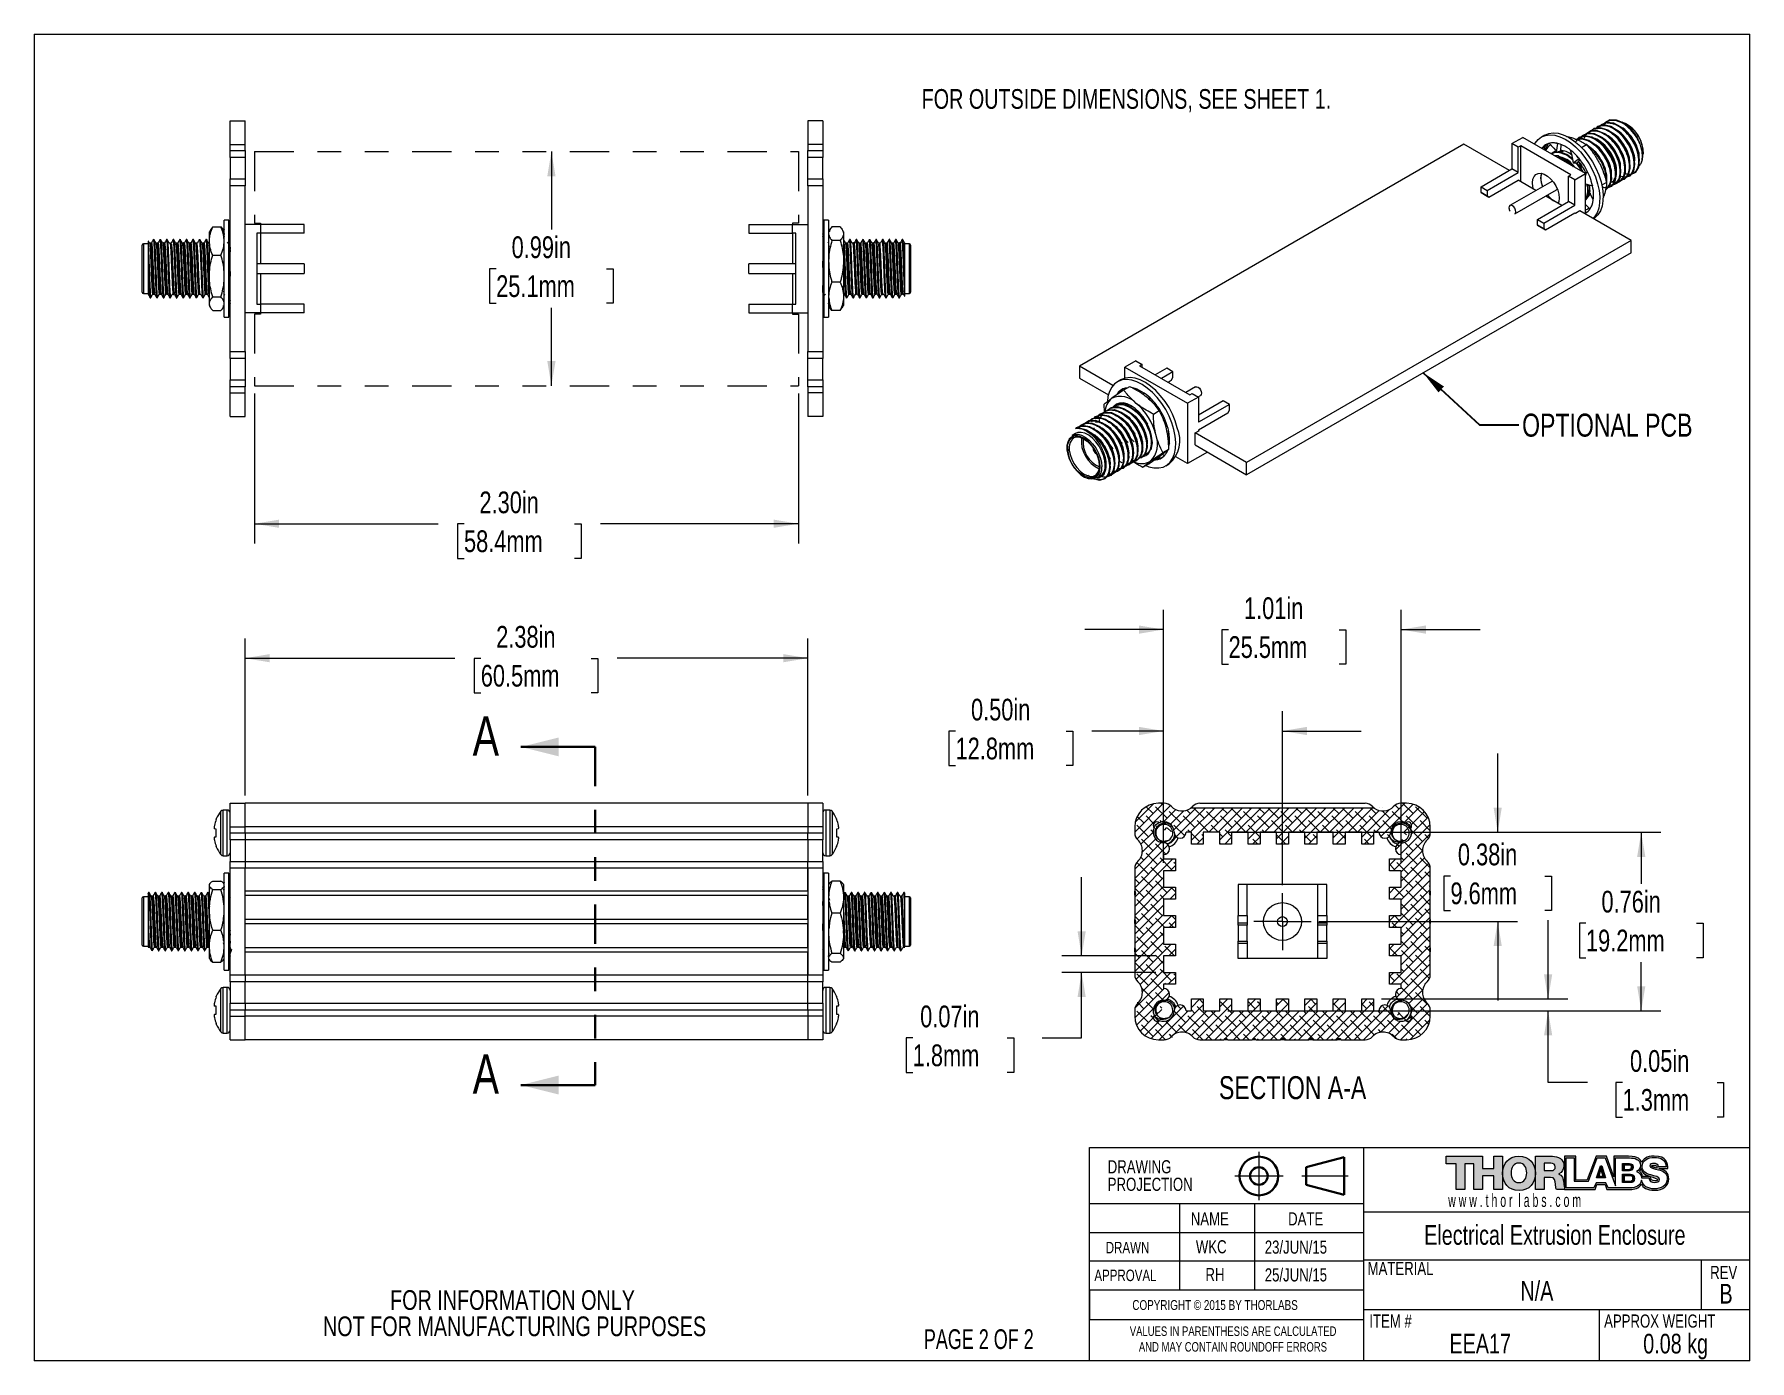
# Paper-space layout 'Inside Dim' of a CAD drawing. Header units: inches. Extents: x 0.04 to 7.3, y 0.02 to 5.63.
import ezdxf

# ---------------------------------------------------------------- set-up
doc = ezdxf.new("R2010")
doc.units = ezdxf.units.IN
doc.header["$MEASUREMENT"] = 0
doc.header["$PDSIZE"] = -1
doc.linetypes.add('CENTERX2', pattern=[0.8, 0.5, -0.1, 0.1, -0.1])
doc.linetypes.add('PHANTOM', pattern=[0.5, 0.25, -0.05, 0.05, -0.05, 0.05, -0.05])
doc.styles.add('SLDTEXTSTYLE0', font='TXT', dxfattribs={"width": 0.75})
doc.styles.add('SLDTEXTSTYLE1', font='TXT', dxfattribs={"width": 0.681818})
doc.styles.add('SLDTEXTSTYLE2', font='TXT', dxfattribs={"width": 0.6})
doc.dimstyles.new('SLDDIMSTYLE0', dxfattribs={"dimtxt": 0.091864, "dimasz": 0.104, "dimexe": 0, "dimexo": 0.0625, "dimgap": 0.022966, "dimtad": 0, "dimtih": 1, "dimtoh": 1, "dimrnd": 1e-09, "dimzin": 12, "dimdsep": 46, "dimtxsty": 'SLDTEXTSTYLE0', "dimsah": 1, "dimcen": 0.09, "dimadec": 0, "dimazin": 3, "dimtfac": 1, "dimtofl": 0, "dimtmove": 0, "dimatfit": 3, "dimfxl": 1, "dimfrac": 2, "dimtolj": 1, "dimtzin": 12, "dimarcsym": 0})
doc.dimstyles.new('SLDDIMSTYLE1', dxfattribs={"dimtxt": 0.18, "dimasz": 0.104, "dimexe": 0, "dimexo": 0.0625, "dimgap": 0, "dimtad": 0, "dimtih": 1, "dimtoh": 1, "dimdec": 0, "dimrnd": 1e-09, "dimzin": 0, "dimdsep": 46, "dimtxsty": 'Standard', "dimsah": 1, "dimcen": 0.09, "dimadec": 0, "dimazin": 0, "dimtfac": 0.104, "dimtdec": 0, "dimtofl": 0, "dimtmove": 0, "dimatfit": 3, "dimfxl": 1, "dimfrac": 2, "dimtolj": 1, "dimtzin": 0, "dimarcsym": 0})
doc.dimstyles.new('SLDDIMSTYLE2', dxfattribs={"dimtxt": 0.091864, "dimasz": 0.104, "dimexe": 0, "dimexo": 0.0625, "dimgap": 0.022966, "dimtad": 0, "dimtih": 1, "dimtoh": 1, "dimrnd": 1e-09, "dimzin": 0, "dimdsep": 46, "dimtxsty": 'SLDTEXTSTYLE0', "dimsah": 1, "dimcen": 0.09, "dimadec": 0, "dimazin": 0, "dimtfac": 1, "dimtmove": 0, "dimatfit": 0, "dimfxl": 1, "dimfrac": 2, "dimtolj": 1, "dimtzin": 12, "dimarcsym": 0})
doc.dimstyles.new('SLDDIMSTYLE3', dxfattribs={"dimtxt": 0.091864, "dimasz": 0.104, "dimexe": 0, "dimexo": 0.0625, "dimgap": 0.022966, "dimtad": 0, "dimtih": 1, "dimtoh": 1, "dimrnd": 1e-09, "dimzin": 4, "dimdsep": 46, "dimtxsty": 'SLDTEXTSTYLE0', "dimsah": 1, "dimcen": 0.09, "dimadec": 0, "dimazin": 1, "dimtfac": 1, "dimtofl": 0, "dimtmove": 0, "dimatfit": 3, "dimfxl": 1, "dimfrac": 2, "dimtolj": 1, "dimtzin": 12, "dimarcsym": 0})
doc.dimstyles.new('SLDDIMSTYLE4', dxfattribs={"dimtxt": 0.091864, "dimasz": 0.104, "dimexe": 0, "dimexo": 0.0625, "dimgap": 0.022966, "dimtad": 0, "dimtih": 1, "dimtoh": 1, "dimrnd": 1e-09, "dimdsep": 46, "dimtxsty": 'SLDTEXTSTYLE0', "dimsah": 1, "dimcen": 0.09, "dimadec": 0, "dimazin": 2, "dimtfac": 1, "dimtmove": 0, "dimatfit": 0, "dimfxl": 1, "dimfrac": 2, "dimtolj": 1, "dimtzin": 12, "dimarcsym": 0})
doc.dimstyles.new('SLDDIMSTYLE5', dxfattribs={"dimtxt": 0.091864, "dimasz": 0.104, "dimexe": 0, "dimexo": 0.0625, "dimgap": 0.022966, "dimtad": 0, "dimtih": 1, "dimtoh": 1, "dimrnd": 1e-09, "dimdsep": 46, "dimtxsty": 'SLDTEXTSTYLE0', "dimsah": 1, "dimcen": 0.09, "dimadec": 0, "dimazin": 2, "dimtfac": 1, "dimtofl": 0, "dimtmove": 0, "dimatfit": 3, "dimfxl": 1, "dimfrac": 2, "dimtolj": 1, "dimtzin": 12, "dimarcsym": 0})
doc.dimstyles.new('SLDDIMSTYLE6', dxfattribs={"dimtxt": 0.091864, "dimasz": 0.104, "dimexe": 0, "dimexo": 0.0625, "dimgap": 0.022966, "dimtad": 0, "dimtih": 1, "dimtoh": 1, "dimrnd": 1e-09, "dimzin": 12, "dimdsep": 46, "dimtxsty": 'SLDTEXTSTYLE0', "dimsah": 1, "dimcen": 0.09, "dimadec": 0, "dimazin": 3, "dimtfac": 1, "dimtmove": 0, "dimatfit": 0, "dimfxl": 1, "dimfrac": 2, "dimtolj": 1, "dimtzin": 12, "dimarcsym": 0})

psp = doc.layouts.new('Inside Dim')

# ---------------------------------------------------------------- texts
at = {"color": 7, "linetype": 'Continuous', "lineweight": 0, "ltscale": 0.666667}
for s, insert, char_height, attachment_point, style in [('FOR OUTSIDE DIMENSIONS, SEE SHEET 1.', (3.7943, 5.402), 0.083333, 1, 'SLDTEXTSTYLE0'), ('OPTIONAL PCB', (6.3338, 4.0293), 0.097222, 1, 'SLDTEXTSTYLE0'), ('SECTION A-A', (5.3632, 1.2271), 0.097222, 2, 'SLDTEXTSTYLE0'), ('w w w . t h o r  l a b s . c o m', (6.0211, 0.7295), 0.055556, 1, 'SLDTEXTSTYLE2'), ('NAME', (4.9325, 0.6515), 0.05556, 1, 'SLDTEXTSTYLE0'), ('DATE', (5.3442, 0.6515), 0.05556, 1, 'SLDTEXTSTYLE0'), ('Electrical Extrusion Enclosure', (6.4724, 0.5972), 0.083333, 2, 'SLDTEXTSTYLE0'), ('DRAWN', (4.573, 0.5264), 0.04861, 1, 'SLDTEXTSTYLE0'), ('WKC', (4.954, 0.5333), 0.05556, 1, 'SLDTEXTSTYLE0'), ('23/JUN/15', (5.2455, 0.5319), 0.05556, 1, 'SLDTEXTSTYLE0'), ('MATERIAL', (5.6803, 0.4416), 0.05556, 1, 'SLDTEXTSTYLE0'), ('APPROVAL', (4.5248, 0.4089), 0.04861, 1, 'SLDTEXTSTYLE0'), ('RH', (4.9946, 0.4158), 0.05556, 1, 'SLDTEXTSTYLE0'), ('25/JUN/15', (5.2455, 0.4144), 0.05556, 1, 'SLDTEXTSTYLE0'), ('N/A', (6.3964, 0.361), 0.08333, 2, 'SLDTEXTSTYLE0'), ('REV', (7.1291, 0.4249), 0.05556, 1, 'SLDTEXTSTYLE0'), ('B', (7.1963, 0.3485), 0.0833, 2, 'SLDTEXTSTYLE0'), ('COPYRIGHT © 2015 BY THORLABS', (4.6854, 0.28), 0.041667, 1, 'SLDTEXTSTYLE0'), ('ITEM #', (5.6877, 0.2191), 0.05556, 1, 'SLDTEXTSTYLE0'), ('APPROX WEIGHT', (6.6806, 0.2191), 0.055556, 1, 'SLDTEXTSTYLE0'), ('PAGE 2 OF 2', (3.8037, 0.1566), 0.083333, 1, 'SLDTEXTSTYLE1'), ('EEA17', (6.1566, 0.1375), 0.08333, 2, 'SLDTEXTSTYLE0'), ('0.08 kg', (6.9831, 0.1375), 0.08333, 2, 'SLDTEXTSTYLE0')]:
    psp.add_mtext(s, dxfattribs=dict(at, insert=insert, char_height=char_height, attachment_point=attachment_point, style=style))
at = {"color": 7, "linetype": 'Continuous', "ltscale": 0.666667, "char_height": 0.1667, "attachment_point": 1, "style": 'SLDTEXTSTYLE0'}
for insert in [(1.8953, 2.7496), (1.8953, 1.3194)]:
    psp.add_mtext('A', dxfattribs=dict(at, insert=insert))

# ---------------------------------------------------------------- blocks, each defined once
blk = doc.blocks.new('Third Angle Projection Block')
at = {"color": 7, "linetype": 'CENTERX2', "lineweight": 0, "ltscale": 0.666667}
for p, q in [((2.6634, 0.6251), (2.6634, 0.3692)), ((2.5355, 0.4971), (2.7914, 0.4971)), ((2.8907, 0.4971), (3.1352, 0.4971))]:
    blk.add_line(p, q, dxfattribs=at)
at = {"color": 7, "linetype": 'Continuous', "lineweight": 30, "ltscale": 0.666667}
for p, q in [((3.1134, 0.5971), (2.9134, 0.5435)), ((3.1134, 0.3971), (3.1134, 0.5971)), ((2.9134, 0.5435), (2.9134, 0.4507)), ((2.9134, 0.4507), (3.1134, 0.3971))]:
    blk.add_line(p, q, dxfattribs=at)
for radius in [0.1024, 0.0464]:
    blk.add_circle((2.6634, 0.4971), radius, dxfattribs=at)
at = {"color": 7, "linetype": 'Continuous', "lineweight": 0, "ltscale": 0.666667}
blk.add_point((2.6634, 0.4971), dxfattribs=at)
blk = doc.blocks.new('THORLABS LOGO1')
at = {"linetype": 'Continuous', "ltscale": 0.666667}
blk.add_hatch(color=7, dxfattribs=at).paths.add_polyline_path([(1.599, 1.11), (1.599, 1.314), (1.745, 1.314), (1.745, 0.753), (1.599, 0.753), (1.599, 0.984), (1.406, 0.984), (1.406, 0.753), (1.259, 0.753), (1.259, 1.188), (1.107, 1.188), (1.107, 0.753), (0.961, 0.753), (0.961, 1.188), (0.793, 1.188), (0.793, 1.314), (1.406, 1.314), (1.406, 1.11)], flags=0)
h = blk.add_hatch(color=7, dxfattribs=at)
edge = h.paths.add_edge_path(flags=0)
edge.add_spline(control_points=[(2.023, 0.733), (2.2, 0.734), (2.3, 0.863), (2.3, 1.026), (2.299, 1.188), (2.199, 1.318), (2.022, 1.317)], knot_values=[0, 0, 0, 0, 1, 1, 1, 2, 2, 2, 2], weights=[1, 1, 1, 1, 1, 1, 1], degree=3, periodic=0)
edge.add_spline(control_points=[(2.022, 1.317), (1.845, 1.317), (1.746, 1.188), (1.746, 1.027)], knot_values=[3.002118, 3.002118, 3.002118, 3.002118, 4, 4, 4, 4], weights=[1, 1, 1, 1], degree=3, periodic=0)
edge.add_spline(control_points=[(1.746, 1.027), (1.746, 1.027), (1.746, 1.026), (1.746, 1.026), (1.746, 0.863), (1.845, 0.734), (2.023, 0.733)], knot_values=[2, 2, 2, 2, 2.002118, 2.002118, 2.002118, 3.002118, 3.002118, 3.002118, 3.002118], weights=[1, 1, 1, 1, 1, 1, 1], degree=3, periodic=0)
edge = h.paths.add_edge_path(flags=0)
edge.add_spline(control_points=[(2.022, 0.868), (1.927, 0.868), (1.891, 0.951), (1.891, 1.034)], knot_values=[3, 3, 3, 3, 4, 4, 4, 4], weights=[1, 1, 1, 1], degree=3, periodic=0)
edge.add_spline(control_points=[(1.891, 1.034), (1.891, 1.117), (1.927, 1.2), (2.022, 1.2)], knot_values=[2, 2, 2, 2, 3, 3, 3, 3], weights=[1, 1, 1, 1], degree=3, periodic=0)
edge.add_spline(control_points=[(2.022, 1.2), (2.116, 1.2), (2.153, 1.117), (2.153, 1.034)], knot_values=[1, 1, 1, 1, 2, 2, 2, 2], weights=[1, 1, 1, 1], degree=3, periodic=0)
edge.add_spline(control_points=[(2.153, 1.034), (2.153, 0.951), (2.116, 0.868), (2.022, 0.868)], knot_values=[0, 0, 0, 0, 1, 1, 1, 1], weights=[1, 1, 1, 1], degree=3, periodic=0)
h = blk.add_hatch(color=7, dxfattribs=at)
edge = h.paths.add_edge_path(flags=0)
edge.add_line((2.3, 0.753), (2.3, 1.314))
edge.add_line((2.3, 1.314), (2.587, 1.314))
edge.add_spline(control_points=[(2.587, 1.314), (2.686, 1.314), (2.784, 1.269), (2.784, 1.156)], knot_values=[1, 1, 1, 1, 2, 2, 2, 2], weights=[1, 1, 1, 1], degree=3, periodic=0)
edge.add_spline(control_points=[(2.784, 1.156), (2.784, 1.095), (2.754, 1.038), (2.695, 1.015)], knot_values=[2, 2, 2, 2, 3, 3, 3, 3], weights=[1, 1, 1, 1], degree=3, periodic=0)
edge.add_line((2.695, 1.015), (2.695, 1.014))
edge.add_spline(control_points=[(2.695, 1.014), (2.755, 1), (2.773, 0.933), (2.777, 0.88)], knot_values=[4, 4, 4, 4, 5, 5, 5, 5], weights=[1, 1, 1, 1], degree=3, periodic=0)
edge.add_spline(control_points=[(2.777, 0.88), (2.779, 0.862), (2.782, 0.813), (2.792, 0.78)], knot_values=[5, 5, 5, 5, 5.740443, 5.740443, 5.740443, 5.740443], weights=[1, 1, 1, 1], degree=3, periodic=0)
edge.add_line((2.792, 0.78), (2.792, 0.753))
edge.add_line((2.792, 0.753), (2.656, 0.753))
edge.add_spline(control_points=[(2.656, 0.753), (2.643, 0.772), (2.641, 0.827), (2.639, 0.843)], knot_values=[7, 7, 7, 7, 8, 8, 8, 8], weights=[1, 1, 1, 1], degree=3, periodic=0)
edge.add_spline(control_points=[(2.639, 0.843), (2.636, 0.899), (2.626, 0.957), (2.558, 0.957)], knot_values=[8, 8, 8, 8, 9, 9, 9, 9], weights=[1, 1, 1, 1], degree=3, periodic=0)
edge.add_line((2.558, 0.957), (2.446, 0.957))
edge.add_line((2.446, 0.957), (2.446, 0.753))
edge.add_line((2.446, 0.753), (2.3, 0.753))
edge = h.paths.add_edge_path(flags=0)
edge.add_line((2.563, 1.197), (2.446, 1.197))
edge.add_line((2.446, 1.197), (2.446, 1.071))
edge.add_line((2.446, 1.071), (2.569, 1.071))
edge.add_spline(control_points=[(2.569, 1.071), (2.613, 1.071), (2.637, 1.094), (2.637, 1.137)], knot_values=[1, 1, 1, 1, 2, 2, 2, 2], weights=[1, 1, 1, 1], degree=3, periodic=0)
edge.add_spline(control_points=[(2.637, 1.137), (2.637, 1.178), (2.604, 1.197), (2.563, 1.197)], knot_values=[2, 2, 2, 2, 3, 3, 3, 3], weights=[1, 1, 1, 1], degree=3, periodic=0)
h = blk.add_hatch(color=7, dxfattribs=at)
edge = h.paths.add_edge_path(flags=0)
edge.add_spline(control_points=[(4.095, 1.212), (4.071, 1.257), (4.057, 1.314), (3.877, 1.314)], knot_values=[4, 4, 4, 4, 5, 5, 5, 5], weights=[1, 1, 1, 1], degree=3, periodic=0)
edge.add_line((3.877, 1.314), (3.63, 1.314))
edge.add_line((3.63, 1.314), (3.63, 0.965))
edge.add_line((3.63, 0.965), (3.501, 1.314))
edge.add_line((3.501, 1.314), (3.328, 1.314))
edge.add_line((3.328, 1.314), (3.177, 0.914))
edge.add_line((3.177, 0.914), (2.985, 0.913))
edge.add_line((2.985, 0.913), (2.983, 1.314))
edge.add_line((2.983, 1.314), (2.792, 1.314))
edge.add_line((2.792, 1.314), (2.792, 0.753))
edge.add_line((2.792, 0.753), (3.309, 0.755))
edge.add_line((3.309, 0.755), (3.342, 0.837))
edge.add_line((3.342, 0.837), (3.478, 0.837))
edge.add_line((3.478, 0.837), (3.51, 0.755))
edge.add_line((3.51, 0.755), (3.929, 0.755))
edge.add_spline(control_points=[(3.929, 0.755), (4.003, 0.756), (4.073, 0.792), (4.094, 0.844)], knot_values=[19, 19, 19, 19, 20, 20, 20, 20], weights=[1, 1, 1, 1], degree=3, periodic=0)
edge.add_spline(control_points=[(4.094, 0.844), (4.114, 0.792), (4.184, 0.739), (4.32, 0.739)], knot_values=[20, 20, 20, 20, 21, 21, 21, 21], weights=[1, 1, 1, 1], degree=3, periodic=0)
edge.add_spline(control_points=[(4.32, 0.739), (4.456, 0.739), (4.557, 0.822), (4.557, 0.93)], knot_values=[21, 21, 21, 21, 22, 22, 22, 22], weights=[1, 1, 1, 1], degree=3, periodic=0)
edge.add_spline(control_points=[(4.557, 0.93), (4.557, 1.041), (4.493, 1.08), (4.392, 1.107)], knot_values=[22, 22, 22, 22, 23, 23, 23, 23], weights=[1, 1, 1, 1], degree=3, periodic=0)
edge.add_spline(control_points=[(4.392, 1.107), (4.391, 1.107), (4.39, 1.108), (4.388, 1.108)], knot_values=[0, 0, 0, 0, 1, 1, 1, 1], weights=[1, 1, 1, 1], degree=3, periodic=0)
edge.add_line((4.388, 1.108), (4.542, 1.107))
edge.add_spline(control_points=[(4.542, 1.107), (4.542, 1.188), (4.527, 1.319), (4.309, 1.319)], knot_values=[2, 2, 2, 2, 3, 3, 3, 3], weights=[1, 1, 1, 1], degree=3, periodic=0)
edge.add_spline(control_points=[(4.309, 1.319), (4.183, 1.319), (4.12, 1.257), (4.095, 1.212)], knot_values=[3, 3, 3, 3, 4, 4, 4, 4], weights=[1, 1, 1, 1], degree=3, periodic=0)
edge = h.paths.add_edge_path(flags=0)
edge.add_spline(control_points=[(4.365, 0.921), (4.359, 0.896), (4.341, 0.89), (4.294, 0.902)], knot_values=[4, 4, 4, 4, 5, 5, 5, 5], weights=[1, 1, 1, 1], degree=3, periodic=0)
edge.add_spline(control_points=[(4.294, 0.902), (4.245, 0.916), (4.244, 0.943), (4.244, 0.973)], knot_values=[5, 5, 5, 5, 6, 6, 6, 6], weights=[1, 1, 1, 1], degree=3, periodic=0)
edge.add_spline(control_points=[(4.244, 0.973), (4.306, 0.956), (4.369, 0.934), (4.365, 0.921)], knot_values=[3, 3, 3, 3, 4, 4, 4, 4], weights=[1, 1, 1, 1], degree=3, periodic=0)
edge = h.paths.add_edge_path(flags=0)
edge.add_spline(control_points=[(4.076, 1.159), (4.076, 1.114), (4.049, 1.077), (4.009, 1.058)], knot_values=[17, 17, 17, 17, 18, 18, 18, 18], weights=[1, 1, 1, 1], degree=3, periodic=0)
edge.add_spline(control_points=[(4.009, 1.058), (4.059, 1.043), (4.091, 1.002), (4.096, 0.951)], knot_values=[18, 18, 18, 18, 19, 19, 19, 19], weights=[1, 1, 1, 1], degree=3, periodic=0)
edge.add_line((4.096, 0.951), (4.222, 0.951))
edge.add_spline(control_points=[(4.222, 0.951), (4.225, 0.892), (4.262, 0.873), (4.318, 0.873)], knot_values=[20, 20, 20, 20, 21, 21, 21, 21], weights=[1, 1, 1, 1], degree=3, periodic=0)
edge.add_spline(control_points=[(4.318, 0.873), (4.358, 0.873), (4.399, 0.887), (4.399, 0.924)], knot_values=[21, 21, 21, 21, 22, 22, 22, 22], weights=[1, 1, 1, 1], degree=3, periodic=0)
edge.add_spline(control_points=[(4.399, 0.924), (4.399, 0.969), (4.326, 0.977), (4.253, 0.998)], knot_values=[22, 22, 22, 22, 23, 23, 23, 23], weights=[1, 1, 1, 1], degree=3, periodic=0)
edge.add_spline(control_points=[(4.253, 0.998), (4.181, 1.018), (4.105, 1.051), (4.105, 1.143)], knot_values=[23, 23, 23, 23, 24, 24, 24, 24], weights=[1, 1, 1, 1], degree=3, periodic=0)
edge.add_spline(control_points=[(4.105, 1.143), (4.105, 1.253), (4.216, 1.296), (4.311, 1.296)], knot_values=[24, 24, 24, 24, 25, 25, 25, 25], weights=[1, 1, 1, 1], degree=3, periodic=0)
edge.add_spline(control_points=[(4.311, 1.296), (4.412, 1.296), (4.514, 1.248), (4.514, 1.134)], knot_values=[25, 25, 25, 25, 26, 26, 26, 26], weights=[1, 1, 1, 1], degree=3, periodic=0)
edge.add_line((4.514, 1.134), (4.382, 1.134))
edge.add_spline(control_points=[(4.382, 1.134), (4.384, 1.18), (4.341, 1.195), (4.301, 1.195)], knot_values=[27, 27, 27, 27, 28, 28, 28, 28], weights=[1, 1, 1, 1], degree=3, periodic=0)
edge.add_spline(control_points=[(4.301, 1.195), (4.272, 1.195), (4.237, 1.185), (4.237, 1.152)], knot_values=[28, 28, 28, 28, 29, 29, 29, 29], weights=[1, 1, 1, 1], degree=3, periodic=0)
edge.add_spline(control_points=[(4.237, 1.152), (4.237, 1.113), (4.31, 1.106), (4.384, 1.085)], knot_values=[29, 29, 29, 29, 30, 30, 30, 30], weights=[1, 1, 1, 1], degree=3, periodic=0)
edge.add_spline(control_points=[(4.384, 1.085), (4.457, 1.065), (4.531, 1.031), (4.531, 0.94)], knot_values=[30, 30, 30, 30, 31, 31, 31, 31], weights=[1, 1, 1, 1], degree=3, periodic=0)
edge.add_spline(control_points=[(4.531, 0.94), (4.531, 0.812), (4.421, 0.764), (4.31, 0.764)], knot_values=[31, 31, 31, 31, 32, 32, 32, 32], weights=[1, 1, 1, 1], degree=3, periodic=0)
edge.add_spline(control_points=[(4.31, 0.764), (4.207, 0.764), (4.115, 0.811), (4.094, 0.91)], knot_values=[0, 0, 0, 0, 1, 1, 1, 1], weights=[1, 1, 1, 1], degree=3, periodic=0)
edge.add_spline(control_points=[(4.094, 0.91), (4.081, 0.813), (3.999, 0.779), (3.899, 0.779)], knot_values=[1, 1, 1, 1, 2, 2, 2, 2], weights=[1, 1, 1, 1], degree=3, periodic=0)
edge.add_line((3.899, 0.779), (3.529, 0.779))
edge.add_line((3.529, 0.779), (3.492, 0.865))
edge.add_line((3.492, 0.865), (3.328, 0.865))
edge.add_line((3.328, 0.865), (3.29, 0.78))
edge.add_line((3.29, 0.78), (2.822, 0.78))
edge.add_line((2.822, 0.78), (2.822, 1.286))
edge.add_line((2.822, 1.286), (2.954, 1.286))
edge.add_line((2.954, 1.286), (2.954, 0.895))
edge.add_line((2.954, 0.895), (3.196, 0.895))
edge.add_line((3.196, 0.895), (3.344, 1.286))
edge.add_line((3.344, 1.286), (3.478, 1.286))
edge.add_line((3.478, 1.286), (3.656, 0.814))
edge.add_line((3.656, 0.814), (3.656, 1.286))
edge.add_line((3.656, 1.286), (3.893, 1.286))
edge.add_spline(control_points=[(3.893, 1.286), (3.98, 1.287), (4.076, 1.265), (4.076, 1.159)], knot_values=[16, 16, 16, 16, 17, 17, 17, 17], weights=[1, 1, 1, 1], degree=3, periodic=0)
edge = h.paths.add_edge_path(flags=0)
edge.add_line((4.241, 0.974), (4.113, 0.974))
edge.add_spline(control_points=[(4.113, 0.974), (4.113, 1.013), (4.08, 1.046), (4.059, 1.06)], knot_values=[8, 8, 8, 8, 9, 9, 9, 9], weights=[1, 1, 1, 1], degree=3, periodic=0)
edge.add_spline(control_points=[(4.059, 1.06), (4.07, 1.072), (4.085, 1.084), (4.091, 1.105)], knot_values=[9, 9, 9, 9, 10, 10, 10, 10], weights=[1, 1, 1, 1], degree=3, periodic=0)
edge.add_spline(control_points=[(4.091, 1.105), (4.091, 1.046), (4.146, 1.001), (4.216, 0.981)], knot_values=[10, 10, 10, 10, 11, 11, 11, 11], weights=[1, 1, 1, 1], degree=3, periodic=0)
edge.add_spline(control_points=[(4.216, 0.981), (4.224, 0.979), (4.232, 0.977), (4.241, 0.974)], knot_values=[0, 0, 0, 0, 1, 1, 1, 1], weights=[1, 1, 1, 1], degree=3, periodic=0)
edge = h.paths.add_edge_path(flags=0)
edge.add_spline(control_points=[(4.311, 1.161), (4.341, 1.16), (4.35, 1.154), (4.353, 1.136)], knot_values=[2, 2, 2, 2, 3, 3, 3, 3], weights=[1, 1, 1, 1], degree=3, periodic=0)
edge.add_spline(control_points=[(4.353, 1.136), (4.355, 1.129), (4.355, 1.124), (4.355, 1.115)], knot_values=[3, 3, 3, 3, 4, 4, 4, 4], weights=[1, 1, 1, 1], degree=3, periodic=0)
edge.add_spline(control_points=[(4.355, 1.115), (4.284, 1.132), (4.265, 1.136), (4.265, 1.151)], knot_values=[0, 0, 0, 0, 1, 1, 1, 1], weights=[1, 1, 1, 1], degree=3, periodic=0)
edge.add_spline(control_points=[(4.265, 1.151), (4.265, 1.157), (4.296, 1.162), (4.311, 1.161)], knot_values=[1, 1, 1, 1, 2, 2, 2, 2], weights=[1, 1, 1, 1], degree=3, periodic=0)
h = blk.add_hatch(color=7, dxfattribs=at)
edge = h.paths.add_edge_path(flags=0)
edge.add_line((3.776, 1.068), (3.776, 1.19))
edge.add_line((3.776, 1.19), (3.894, 1.19))
edge.add_spline(control_points=[(3.894, 1.19), (3.926, 1.19), (3.956, 1.175), (3.956, 1.129)], knot_values=[1, 1, 1, 1, 2, 2, 2, 2], weights=[1, 1, 1, 1], degree=3, periodic=0)
edge.add_spline(control_points=[(3.956, 1.129), (3.956, 1.083), (3.92, 1.068), (3.894, 1.068)], knot_values=[2, 2, 2, 2, 3, 3, 3, 3], weights=[1, 1, 1, 1], degree=3, periodic=0)
edge.add_line((3.894, 1.068), (3.776, 1.068))
edge = h.paths.add_edge_path(flags=0)
edge.add_spline(control_points=[(3.927, 1.128), (3.927, 1.155), (3.906, 1.164), (3.884, 1.164)], knot_values=[3, 3, 3, 3, 4, 4, 4, 4], weights=[1, 1, 1, 1], degree=3, periodic=0)
edge.add_line((3.884, 1.164), (3.802, 1.164))
edge.add_line((3.802, 1.164), (3.802, 1.093))
edge.add_line((3.802, 1.093), (3.884, 1.093))
edge.add_spline(control_points=[(3.884, 1.093), (3.902, 1.093), (3.927, 1.102), (3.927, 1.128)], knot_values=[2, 2, 2, 2, 3, 3, 3, 3], weights=[1, 1, 1, 1], degree=3, periodic=0)
h = blk.add_hatch(color=7, dxfattribs=at)
h.paths.add_polyline_path([(3.335, 0.95), (3.486, 0.95), (3.422, 1.153), (3.401, 1.153)], flags=0)
h.paths.add_polyline_path([(3.371, 0.977), (3.41, 1.099), (3.448, 0.977)], flags=0)
h = blk.add_hatch(color=7, dxfattribs=at)
edge = h.paths.add_edge_path(flags=0)
edge.add_line((3.776, 0.868), (3.776, 1.009))
edge.add_line((3.776, 1.009), (3.907, 1.009))
edge.add_spline(control_points=[(3.907, 1.009), (3.942, 1.009), (3.976, 0.992), (3.976, 0.938)], knot_values=[1, 1, 1, 1, 2, 2, 2, 2], weights=[1, 1, 1, 1], degree=3, periodic=0)
edge.add_spline(control_points=[(3.976, 0.938), (3.976, 0.886), (3.936, 0.868), (3.907, 0.868)], knot_values=[2, 2, 2, 2, 3, 3, 3, 3], weights=[1, 1, 1, 1], degree=3, periodic=0)
edge.add_line((3.907, 0.868), (3.776, 0.868))
edge = h.paths.add_edge_path(flags=0)
edge.add_spline(control_points=[(3.951, 0.937), (3.951, 0.972), (3.926, 0.983), (3.899, 0.983)], knot_values=[3, 3, 3, 3, 4, 4, 4, 4], weights=[1, 1, 1, 1], degree=3, periodic=0)
edge.add_line((3.899, 0.983), (3.801, 0.983))
edge.add_line((3.801, 0.983), (3.801, 0.892))
edge.add_line((3.801, 0.892), (3.899, 0.892))
edge.add_spline(control_points=[(3.899, 0.892), (3.921, 0.892), (3.951, 0.904), (3.951, 0.937)], knot_values=[2, 2, 2, 2, 3, 3, 3, 3], weights=[1, 1, 1, 1], degree=3, periodic=0)
at = {"color": 7, "linetype": 'Continuous', "lineweight": 0, "ltscale": 0.666667}
for p, q in [((0.793, 1.188), (0.793, 1.314)), ((0.793, 1.314), (1.406, 1.314)), ((0.961, 1.188), (0.793, 1.188)), ((0.961, 0.753), (0.961, 1.188)), ((1.259, 1.188), (1.107, 1.188)), ((1.107, 1.188), (1.107, 0.753)), ((1.259, 0.753), (1.259, 1.188)), ((1.406, 1.314), (1.406, 1.11)), ((1.599, 1.11), (1.599, 1.314)), ((1.599, 1.314), (1.745, 1.314)), ((1.745, 1.314), (1.745, 0.753)), ((2.3, 1.314), (2.587, 1.314)), ((2.3, 0.753), (2.3, 1.314)), ((2.563, 1.197), (2.446, 1.197)), ((2.446, 1.197), (2.446, 1.071)), ((2.983, 1.314), (2.792, 1.314)), ((2.792, 1.314), (2.792, 0.753)), ((2.822, 0.78), (2.822, 1.286)), ((2.822, 1.286), (2.954, 1.286)), ((2.954, 1.286), (2.954, 0.895)), ((2.985, 0.913), (2.983, 1.314)), ((3.328, 1.314), (3.177, 0.914)), ((3.196, 0.895), (3.344, 1.286)), ((3.501, 1.314), (3.328, 1.314)), ((3.344, 1.286), (3.478, 1.286)), ((3.478, 1.286), (3.656, 0.814)), ((3.63, 0.965), (3.501, 1.314)), ((3.877, 1.314), (3.63, 1.314)), ((3.63, 1.314), (3.63, 0.965)), ((3.656, 0.814), (3.656, 1.286)), ((3.656, 1.286), (3.893, 1.286)), ((3.776, 1.19), (3.894, 1.19)), ((3.776, 1.068), (3.776, 1.19)), ((3.802, 1.164), (3.802, 1.093)), ((3.884, 1.164), (3.802, 1.164)), ((1.406, 1.11), (1.599, 1.11)), ((1.599, 0.984), (1.406, 0.984)), ((1.406, 0.984), (1.406, 0.753)), ((1.599, 0.753), (1.599, 0.984)), ((2.446, 1.071), (2.569, 1.071)), ((2.558, 0.957), (2.446, 0.957)), ((2.446, 0.957), (2.446, 0.753)), ((2.695, 1.015), (2.695, 1.014)), ((2.954, 0.895), (3.196, 0.895)), ((3.177, 0.914), (2.985, 0.913)), ((3.335, 0.95), (3.401, 1.153)), ((3.486, 0.95), (3.335, 0.95)), ((3.41, 1.099), (3.371, 0.977)), ((3.371, 0.977), (3.448, 0.977)), ((3.401, 1.153), (3.422, 1.153)), ((3.448, 0.977), (3.41, 1.099)), ((3.422, 1.153), (3.486, 0.95)), ((3.894, 1.068), (3.776, 1.068)), ((3.776, 1.009), (3.907, 1.009)), ((3.776, 0.868), (3.776, 1.009)), ((3.801, 0.983), (3.801, 0.892)), ((3.899, 0.983), (3.801, 0.983)), ((3.801, 0.892), (3.899, 0.892)), ((3.802, 1.093), (3.884, 1.093)), ((4.096, 0.951), (4.222, 0.951)), ((4.241, 0.974), (4.113, 0.974)), ((4.514, 1.134), (4.382, 1.134)), ((4.388, 1.108), (4.542, 1.107)), ((1.107, 0.753), (0.961, 0.753)), ((1.406, 0.753), (1.259, 0.753)), ((1.745, 0.753), (1.599, 0.753)), ((2.446, 0.753), (2.3, 0.753)), ((2.792, 0.753), (2.656, 0.753)), ((2.792, 0.78), (2.792, 0.753)), ((2.792, 0.753), (3.309, 0.755)), ((3.29, 0.78), (2.822, 0.78)), ((3.328, 0.865), (3.29, 0.78)), ((3.309, 0.755), (3.342, 0.837)), ((3.492, 0.865), (3.328, 0.865)), ((3.342, 0.837), (3.478, 0.837)), ((3.478, 0.837), (3.51, 0.755)), ((3.529, 0.779), (3.492, 0.865)), ((3.51, 0.755), (3.929, 0.755)), ((3.899, 0.779), (3.529, 0.779)), ((3.907, 0.868), (3.776, 0.868))]:
    blk.add_line(p, q, dxfattribs=at)
at = {"color": 8, "linetype": 'Continuous', "lineweight": 0, "ltscale": 0.666667, "true_color": 0x808080}
for points in [[(1.746, 1.027), (1.746, 1.188), (1.845, 1.317), (2.022, 1.317)], [(2.022, 1.2), (1.927, 1.2), (1.891, 1.117), (1.891, 1.034)], [(2.153, 1.034), (2.153, 1.117), (2.116, 1.2), (2.022, 1.2)], [(2.637, 1.137), (2.637, 1.178), (2.604, 1.197), (2.563, 1.197)], [(2.587, 1.314), (2.686, 1.314), (2.784, 1.269), (2.784, 1.156)], [(4.095, 1.212), (4.071, 1.257), (4.057, 1.314), (3.877, 1.314)], [(3.927, 1.128), (3.927, 1.155), (3.906, 1.164), (3.884, 1.164)], [(3.893, 1.286), (3.98, 1.287), (4.076, 1.265), (4.076, 1.159)], [(3.894, 1.19), (3.926, 1.19), (3.956, 1.175), (3.956, 1.129)], [(4.309, 1.319), (4.183, 1.319), (4.12, 1.257), (4.095, 1.212)], [(4.105, 1.143), (4.105, 1.253), (4.216, 1.296), (4.311, 1.296)], [(4.301, 1.195), (4.272, 1.195), (4.237, 1.185), (4.237, 1.152)], [(4.265, 1.151), (4.265, 1.157), (4.296, 1.162), (4.311, 1.161)], [(4.382, 1.134), (4.384, 1.18), (4.341, 1.195), (4.301, 1.195)], [(4.542, 1.107), (4.542, 1.188), (4.527, 1.319), (4.309, 1.319)], [(4.311, 1.296), (4.412, 1.296), (4.514, 1.248), (4.514, 1.134)], [(4.311, 1.161), (4.341, 1.16), (4.35, 1.154), (4.353, 1.136)], [(1.891, 1.034), (1.891, 0.951), (1.927, 0.868), (2.022, 0.868)], [(2.022, 0.868), (2.116, 0.868), (2.153, 0.951), (2.153, 1.034)], [(2.639, 0.843), (2.636, 0.899), (2.626, 0.957), (2.558, 0.957)], [(2.569, 1.071), (2.613, 1.071), (2.637, 1.094), (2.637, 1.137)], [(2.784, 1.156), (2.784, 1.095), (2.754, 1.038), (2.695, 1.015)], [(2.695, 1.014), (2.755, 1), (2.773, 0.933), (2.777, 0.88)], [(2.777, 0.88), (2.779, 0.862), (2.782, 0.813), (2.792, 0.78)], [(3.884, 1.093), (3.902, 1.093), (3.927, 1.102), (3.927, 1.128)], [(3.956, 1.129), (3.956, 1.083), (3.92, 1.068), (3.894, 1.068)], [(3.951, 0.937), (3.951, 0.972), (3.926, 0.983), (3.899, 0.983)], [(3.899, 0.892), (3.921, 0.892), (3.951, 0.904), (3.951, 0.937)], [(4.094, 0.91), (4.081, 0.813), (3.999, 0.779), (3.899, 0.779)], [(3.907, 1.009), (3.942, 1.009), (3.976, 0.992), (3.976, 0.938)], [(3.976, 0.938), (3.976, 0.886), (3.936, 0.868), (3.907, 0.868)], [(4.076, 1.159), (4.076, 1.114), (4.049, 1.077), (4.009, 1.058)], [(4.009, 1.058), (4.059, 1.043), (4.091, 1.002), (4.096, 0.951)], [(4.059, 1.06), (4.07, 1.072), (4.085, 1.084), (4.091, 1.105)], [(4.113, 0.974), (4.113, 1.013), (4.08, 1.046), (4.059, 1.06)], [(4.091, 1.105), (4.091, 1.046), (4.146, 1.001), (4.216, 0.981)], [(4.31, 0.764), (4.207, 0.764), (4.115, 0.811), (4.094, 0.91)], [(4.253, 0.998), (4.181, 1.018), (4.105, 1.051), (4.105, 1.143)], [(4.216, 0.981), (4.224, 0.979), (4.232, 0.977), (4.241, 0.974)], [(4.222, 0.951), (4.225, 0.892), (4.262, 0.873), (4.318, 0.873)], [(4.237, 1.152), (4.237, 1.113), (4.31, 1.106), (4.384, 1.085)], [(4.244, 0.973), (4.306, 0.956), (4.369, 0.934), (4.365, 0.921)], [(4.294, 0.902), (4.245, 0.916), (4.244, 0.943), (4.244, 0.973)], [(4.399, 0.924), (4.399, 0.969), (4.326, 0.977), (4.253, 0.998)], [(4.355, 1.115), (4.284, 1.132), (4.265, 1.136), (4.265, 1.151)], [(4.365, 0.921), (4.359, 0.896), (4.341, 0.89), (4.294, 0.902)], [(4.531, 0.94), (4.531, 0.812), (4.421, 0.764), (4.31, 0.764)], [(4.318, 0.873), (4.358, 0.873), (4.399, 0.887), (4.399, 0.924)], [(4.32, 0.739), (4.456, 0.739), (4.557, 0.822), (4.557, 0.93)], [(4.353, 1.136), (4.355, 1.129), (4.355, 1.124), (4.355, 1.115)], [(4.384, 1.085), (4.457, 1.065), (4.531, 1.031), (4.531, 0.94)], [(4.392, 1.107), (4.391, 1.107), (4.39, 1.108), (4.388, 1.108)], [(4.557, 0.93), (4.557, 1.041), (4.493, 1.08), (4.392, 1.107)], [(2.656, 0.753), (2.643, 0.772), (2.641, 0.827), (2.639, 0.843)], [(3.929, 0.755), (4.003, 0.756), (4.073, 0.792), (4.094, 0.844)], [(4.094, 0.844), (4.114, 0.792), (4.184, 0.739), (4.32, 0.739)]]:
    blk.add_open_spline(points, degree=3, dxfattribs=at)
for points, knots in [([(2.022, 1.317), (2.199, 1.318), (2.299, 1.188), (2.3, 1.026), (2.3, 0.863), (2.2, 0.734), (2.023, 0.733)], [0, 0, 0, 0, 1, 1, 1, 2, 2, 2, 2]), ([(2.023, 0.733), (1.845, 0.734), (1.746, 0.863), (1.746, 1.026), (1.746, 1.026), (1.746, 1.027), (1.746, 1.027)], [2, 2, 2, 2, 3, 3, 3, 3.002118, 3.002118, 3.002118, 3.002118])]:
    blk.add_open_spline(points, degree=3, knots=knots, dxfattribs=at)
blk = doc.blocks.new('SW_NOTE_4')
at = {"color": 0, "linetype": 'Continuous', "lineweight": 0, "ltscale": 0.666667, "char_height": 0.083333, "attachment_point": 2, "style": 'SLDTEXTSTYLE0'}
for s, insert in [('FOR INFORMATION ONLY', (0.6576, 0.1074)), ('NOT FOR MANUFACTURING PURPOSES', (0.6661, -0.0037))]:
    blk.add_mtext(s, dxfattribs=dict(at, insert=insert))
blk = doc.blocks.new('SW_NOTE_5')
at = {"color": 0, "linetype": 'Continuous', "lineweight": 0, "ltscale": 0.666667, "char_height": 0.05556, "attachment_point": 1, "style": 'SLDTEXTSTYLE0'}
for s, insert in [('DRAWING', (0, 0.0716)), ('PROJECTION', (0, -0.0025))]:
    blk.add_mtext(s, dxfattribs=dict(at, insert=insert))
blk = doc.blocks.new('SW_NOTE_6')
at = {"color": 0, "linetype": 'Continuous', "lineweight": 0, "ltscale": 0.666667, "char_height": 0.04, "attachment_point": 2, "style": 'SLDTEXTSTYLE0'}
for s, insert in [('VALUES IN PARENTHESIS ARE CALCULATED', (0.5225, 0.0516)), ('AND MAY CONTAIN ROUNDOFF ERRORS', (0.5217, -0.0147))]:
    blk.add_mtext(s, dxfattribs=dict(at, insert=insert))
blk = doc.blocks.new('_D_7')
at = {"color": 7, "linetype": 'Continuous', "lineweight": 0, "ltscale": 0.666667}
for p, q in [((0.9328, 2.4144), (0.9328, 3.0783)), ((3.3128, 2.4144), (3.3128, 3.0783)), ((0.9328, 2.9949), (1.8203, 2.9949)), ((1.9297, 2.9942), (1.9017, 2.9942)), ((1.9017, 2.9942), (1.9017, 2.8484)), ((2.3969, 2.9942), (2.4249, 2.9942)), ((2.4249, 2.9942), (2.4249, 2.8484)), ((3.3128, 2.9949), (2.5063, 2.9949)), ((1.9017, 2.8484), (1.9297, 2.8484)), ((2.4249, 2.8484), (2.3969, 2.8484))]:
    blk.add_line(p, q, dxfattribs=at)
for points in [[(0.9328, 2.9949), (1.0368, 2.9776), (1.0368, 3.0123)], [(3.3128, 2.9949), (3.2088, 3.0123), (3.2088, 2.9776)]]:
    blk.add_solid(points, dxfattribs=at)
at = {"color": 7, "linetype": 'Continuous', "lineweight": 0, "ltscale": 0.666667, "char_height": 0.09186, "attachment_point": 1, "style": 'SLDTEXTSTYLE0'}
for s, insert in [('2.38in', (1.9949, 3.1313)), ('60.5mm', (1.9297, 2.9668))]:
    blk.add_mtext(s, dxfattribs=dict(at, insert=insert))
blk = doc.blocks.new('_D_8')
at = {"color": 7, "linetype": 'Continuous', "lineweight": 0, "ltscale": 0.666667}
for p, q in [((2.2284, 5.1375), (2.2284, 4.8079)), ((1.9948, 4.642), (1.9668, 4.642)), ((1.9668, 4.642), (1.9668, 4.4962)), ((2.462, 4.642), (2.49, 4.642)), ((2.49, 4.642), (2.49, 4.4962)), ((1.9668, 4.4962), (1.9948, 4.4962)), ((2.2284, 4.1475), (2.2284, 4.4775)), ((2.49, 4.4962), (2.462, 4.4962))]:
    blk.add_line(p, q, dxfattribs=at)
for points in [[(2.2284, 5.1375), (2.2111, 5.0335), (2.2458, 5.0335)], [(2.2284, 4.1475), (2.2458, 4.2515), (2.2111, 4.2515)]]:
    blk.add_solid(points, dxfattribs=at)
at = {"color": 7, "linetype": 'Continuous', "lineweight": 0, "ltscale": 0.666667, "char_height": 0.09186, "attachment_point": 1, "style": 'SLDTEXTSTYLE0'}
for s, insert in [('0.99in', (2.0601, 4.7791)), ('25.1mm', (1.9948, 4.6146))]:
    blk.add_mtext(s, dxfattribs=dict(at, insert=insert))
blk = doc.blocks.new('_D_9')
at = {"color": 7, "linetype": 'Continuous', "lineweight": 0, "ltscale": 0.666667}
for p, q in [((0.9728, 4.1142), (0.9728, 3.4803)), ((3.2728, 4.1142), (3.2728, 3.4803)), ((0.9728, 3.5636), (1.7494, 3.5636)), ((1.8588, 3.5629), (1.8308, 3.5629)), ((1.8308, 3.5629), (1.8308, 3.4171)), ((2.3261, 3.5629), (2.354, 3.5629)), ((2.354, 3.5629), (2.354, 3.4171)), ((3.2728, 3.5636), (2.4354, 3.5636)), ((1.8308, 3.4171), (1.8588, 3.4171)), ((2.354, 3.4171), (2.3261, 3.4171))]:
    blk.add_line(p, q, dxfattribs=at)
for points in [[(0.9728, 3.5636), (1.0768, 3.5463), (1.0768, 3.581)], [(3.2728, 3.5636), (3.1688, 3.581), (3.1688, 3.5463)]]:
    blk.add_solid(points, dxfattribs=at)
at = {"color": 7, "linetype": 'Continuous', "lineweight": 0, "ltscale": 0.666667, "char_height": 0.09186, "attachment_point": 1, "style": 'SLDTEXTSTYLE0'}
for s, insert in [('2.30in', (1.9241, 3.7)), ('58.4mm', (1.8588, 3.5355))]:
    blk.add_mtext(s, dxfattribs=dict(at, insert=insert))
blk = doc.blocks.new('_D_10')
at = {"color": 7, "linetype": 'Continuous', "lineweight": 0, "ltscale": 0.666667}
for p, q in [((4.8178, 2.1294), (4.8178, 3.1993)), ((5.8228, 2.1294), (5.8228, 3.1993)), ((4.8178, 3.116), (4.4844, 3.116)), ((5.0923, 3.1153), (5.0644, 3.1153)), ((5.0644, 3.1153), (5.0644, 2.9694)), ((5.5596, 3.1153), (5.5876, 3.1153)), ((5.5876, 3.1153), (5.5876, 2.9694)), ((5.8228, 3.116), (6.1561, 3.116)), ((5.0644, 2.9694), (5.0923, 2.9694)), ((5.5876, 2.9694), (5.5596, 2.9694))]:
    blk.add_line(p, q, dxfattribs=at)
for points in [[(4.8178, 3.116), (4.7138, 3.1333), (4.7138, 3.0986)], [(5.8228, 3.116), (5.9268, 3.0986), (5.9268, 3.1333)]]:
    blk.add_solid(points, dxfattribs=at)
at = {"color": 7, "linetype": 'Continuous', "lineweight": 0, "ltscale": 0.666667, "char_height": 0.09186, "attachment_point": 1, "style": 'SLDTEXTSTYLE0'}
for s, insert in [('1.01in', (5.1576, 3.2524)), ('25.5mm', (5.0923, 3.0879))]:
    blk.add_mtext(s, dxfattribs=dict(at, insert=insert))
blk = doc.blocks.new('_D_11')
at = {"color": 7, "linetype": 'Continuous', "lineweight": 0, "ltscale": 0.666667}
for p, q in [((5.0886, 2.2586), (6.921, 2.2586)), ((6.8376, 2.2586), (6.8376, 2.04)), ((6.604, 1.8741), (6.576, 1.8741)), ((6.576, 1.8741), (6.576, 1.7283)), ((7.0713, 1.8741), (7.0993, 1.8741)), ((7.0993, 1.8741), (7.0993, 1.7283)), ((6.576, 1.7283), (6.604, 1.7283)), ((6.8376, 1.5036), (6.8376, 1.7096)), ((7.0993, 1.7283), (7.0713, 1.7283)), ((5.0886, 1.5036), (6.921, 1.5036))]:
    blk.add_line(p, q, dxfattribs=at)
for points in [[(6.8376, 2.2586), (6.8203, 2.1546), (6.855, 2.1546)], [(6.8376, 1.5036), (6.855, 1.6076), (6.8203, 1.6076)]]:
    blk.add_solid(points, dxfattribs=at)
at = {"color": 7, "linetype": 'Continuous', "lineweight": 0, "ltscale": 0.666667, "char_height": 0.09186, "attachment_point": 1, "style": 'SLDTEXTSTYLE0'}
for s, insert in [('0.76in', (6.6693, 2.0112)), ('19.2mm', (6.604, 1.8467))]:
    blk.add_mtext(s, dxfattribs=dict(at, insert=insert))
blk = doc.blocks.new('_D_12')
at = {"color": 7, "linetype": 'Continuous', "lineweight": 0, "ltscale": 0.666667}
for p, q in [((4.4709, 1.7361), (4.4709, 2.0694)), ((4.7844, 1.7361), (4.3876, 1.7361)), ((4.7844, 1.6661), (4.3876, 1.6661)), ((4.4709, 1.3893), (4.4709, 1.6661)), ((3.7566, 1.3886), (3.7286, 1.3886)), ((3.7286, 1.3886), (3.7286, 1.2428)), ((4.1559, 1.3886), (4.1839, 1.3886)), ((4.1839, 1.3886), (4.1839, 1.2428)), ((4.3042, 1.3893), (4.4709, 1.3893)), ((3.7286, 1.2428), (3.7566, 1.2428)), ((4.1839, 1.2428), (4.1559, 1.2428))]:
    blk.add_line(p, q, dxfattribs=at)
for points in [[(4.4709, 1.7361), (4.4882, 1.8401), (4.4536, 1.8401)], [(4.4709, 1.6661), (4.4536, 1.5621), (4.4882, 1.5621)]]:
    blk.add_solid(points, dxfattribs=at)
at = {"color": 7, "linetype": 'Continuous', "lineweight": 0, "ltscale": 0.666667, "char_height": 0.09186, "attachment_point": 1, "style": 'SLDTEXTSTYLE0'}
for s, insert in [('0.07in', (3.7879, 1.5257)), ('1.8mm', (3.7566, 1.3612))]:
    blk.add_mtext(s, dxfattribs=dict(at, insert=insert))
blk = doc.blocks.new('_D_13')
at = {"color": 7, "linetype": 'Continuous', "lineweight": 0, "ltscale": 0.666667}
for p, q in [((6.4438, 1.5536), (6.4438, 1.8869)), ((5.7386, 1.5536), (6.5271, 1.5536)), ((5.7616, 1.5036), (6.5271, 1.5036)), ((6.4438, 1.2009), (6.4438, 1.5036)), ((6.6105, 1.2009), (6.4438, 1.2009)), ((6.7588, 1.2002), (6.7308, 1.2002)), ((6.7308, 1.2002), (6.7308, 1.0544)), ((7.1581, 1.2002), (7.1861, 1.2002)), ((7.1861, 1.2002), (7.1861, 1.0544)), ((6.7308, 1.0544), (6.7588, 1.0544)), ((7.1861, 1.0544), (7.1581, 1.0544))]:
    blk.add_line(p, q, dxfattribs=at)
for points in [[(6.4438, 1.5536), (6.4611, 1.6576), (6.4265, 1.6576)], [(6.4438, 1.5036), (6.4265, 1.3996), (6.4611, 1.3996)]]:
    blk.add_solid(points, dxfattribs=at)
at = {"color": 7, "linetype": 'Continuous', "lineweight": 0, "ltscale": 0.666667, "char_height": 0.09186, "attachment_point": 1, "style": 'SLDTEXTSTYLE0'}
for s, insert in [('0.05in', (6.7901, 1.3373)), ('1.3mm', (6.7588, 1.1728))]:
    blk.add_mtext(s, dxfattribs=dict(at, insert=insert))
blk = doc.blocks.new('_D_14')
at = {"color": 7, "linetype": 'Continuous', "lineweight": 0, "ltscale": 0.666667}
for p, q in [((6.2305, 2.2586), (6.2305, 2.5919)), ((5.6886, 2.2586), (6.3138, 2.2586)), ((6.0308, 2.0737), (6.0029, 2.0737)), ((6.0029, 2.0737), (6.0029, 1.9279)), ((6.4302, 2.0737), (6.4582, 2.0737)), ((6.4582, 2.0737), (6.4582, 1.9279)), ((6.0029, 1.9279), (6.0308, 1.9279)), ((6.4582, 1.9279), (6.4302, 1.9279)), ((5.4743, 1.8811), (6.3138, 1.8811)), ((6.2305, 1.8811), (6.2305, 1.5477))]:
    blk.add_line(p, q, dxfattribs=at)
for points in [[(6.2305, 2.2586), (6.2478, 2.3626), (6.2132, 2.3626)], [(6.2305, 1.8811), (6.2132, 1.7771), (6.2478, 1.7771)]]:
    blk.add_solid(points, dxfattribs=at)
at = {"color": 7, "linetype": 'Continuous', "lineweight": 0, "ltscale": 0.666667, "char_height": 0.09186, "attachment_point": 1, "style": 'SLDTEXTSTYLE0'}
for s, insert in [('0.38in', (6.0622, 2.2108)), ('9.6mm', (6.0308, 2.0463))]:
    blk.add_mtext(s, dxfattribs=dict(at, insert=insert))
blk = doc.blocks.new('_D_15')
at = {"color": 7, "linetype": 'Continuous', "lineweight": 0, "ltscale": 0.666667}
for p, q in [((4.8178, 2.1294), (4.8178, 2.7704)), ((5.3203, 2.0351), (5.3203, 2.7704)), ((3.9378, 2.6863), (3.9098, 2.6863)), ((3.9098, 2.6863), (3.9098, 2.5405)), ((4.405, 2.6863), (4.433, 2.6863)), ((4.433, 2.6863), (4.433, 2.5405)), ((4.8178, 2.687), (4.5144, 2.687)), ((5.3203, 2.687), (5.6536, 2.687)), ((3.9098, 2.5405), (3.9378, 2.5405)), ((4.433, 2.5405), (4.405, 2.5405))]:
    blk.add_line(p, q, dxfattribs=at)
for points in [[(4.8178, 2.687), (4.7138, 2.7044), (4.7138, 2.6697)], [(5.3203, 2.687), (5.4243, 2.6697), (5.4243, 2.7044)]]:
    blk.add_solid(points, dxfattribs=at)
at = {"color": 7, "linetype": 'Continuous', "lineweight": 0, "ltscale": 0.666667, "char_height": 0.09186, "attachment_point": 1, "style": 'SLDTEXTSTYLE0'}
for s, insert in [('0.50in', (4.003, 2.8234)), ('12.8mm', (3.9378, 2.6589))]:
    blk.add_mtext(s, dxfattribs=dict(at, insert=insert))
blk = doc.blocks.new('SW_CENTERMARKSYMBOL_1')
at = {"color": 0, "linetype": 'Continuous', "lineweight": 0, "ltscale": 0.666667}
for p, q in [((0, 0.1), (0, 0.1207)), ((0, 0), (0, 0.1)), ((-0.1, 0), (-0.1207, 0)), ((0, 0), (-0.1, 0)), ((0, 0), (0.1, 0)), ((0, 0), (0, -0.1)), ((0.1, 0), (0.1207, 0)), ((0, -0.1), (0, -0.1207))]:
    blk.add_line(p, q, dxfattribs=at)

# ---------------------------------------------------------------- dimensions: what is measured, and where the dimension line sits
at = {"color": 7, "linetype": 'Continuous', "lineweight": 0, "ltscale": 0.666667}
for base, p1, p2, dimstyle, picture, middle in [((2.2284, 4.1475), (3.2728, 5.1375), (3.2728, 4.1475), 'SLDDIMSTYLE5', '_D_8', (2.2284, 4.6427)), ((6.2305, 1.8811), (5.6553, 2.2586), (5.441, 1.8811), 'SLDDIMSTYLE4', '_D_14', (6.2305, 2.0744)), ((6.8376494553, 1.503567971), (5.0552610038, 2.258567971), (5.0552610038, 1.503567971), 'SLDDIMSTYLE5', '_D_11', (6.8376494553, 1.8747938592)), ((4.4709, 1.6661), (4.8178, 1.7361), (4.8178, 1.6661), 'SLDDIMSTYLE4', '_D_12', (4.4709, 1.3893)), ((6.4438, 1.5036), (5.7053, 1.5536), (5.7283, 1.5036), 'SLDDIMSTYLE4', '_D_13', (6.4438, 1.2009))]:
    dim = psp.add_linear_dim(base=base, p1=p1, p2=p2, angle=90, dimstyle=dimstyle, dxfattribs=at)
    dim.commit()
    dim.dimension.update_dxf_attribs({"geometry": picture, "text_midpoint": middle, "dimtype": 160})
for base, p1, p2, dimstyle, picture, middle in [((3.2728, 3.5636), (0.9728, 4.1475), (3.2728, 4.1475), 'SLDDIMSTYLE3', '_D_9', (2.0924, 3.5636)), ((5.8227610038, 3.1159761074), (4.8177610038, 2.096067971), (5.8227610038, 2.096067971), 'SLDDIMSTYLE6', '_D_10', (5.3259588203, 3.1159761074)), ((0.9328, 2.9949), (3.3128, 2.3811), (0.9328, 2.3811), 'SLDDIMSTYLE0', '_D_7', (2.1633, 2.9949)), ((4.8178, 2.687), (5.3203, 2.0018), (4.8178, 2.0961), 'SLDDIMSTYLE2', '_D_15', (4.1714, 2.687))]:
    dim = psp.add_linear_dim(base=base, p1=p1, p2=p2, dimstyle=dimstyle, dxfattribs=at)
    dim.commit()
    dim.dimension.update_dxf_attribs({"geometry": picture, "text_midpoint": middle, "dimtype": 160})

# ---------------------------------------------------------------- hatches: boundary and pattern name
at = {"linetype": 'Continuous', "lineweight": 0, "ltscale": 0.666667}
h = psp.add_hatch(dxfattribs=at)
h.set_pattern_fill('ANSI38', scale=0.222222, style=0)
edge = h.paths.add_edge_path(flags=0)
edge.add_line((4.8204, 2.3811), (4.7953, 2.3811))
edge.add_arc((4.7953, 2.2811), 0.1, 90, 180)
edge.add_line((4.6953, 2.2811), (4.6953, 2.2559))
edge.add_arc((4.7353, 2.2559), 0.04, 180, 226.92722)
edge.add_arc((4.6653, 2.1811), 0.0625, -46.92722, 46.92722, ccw=False)
edge.add_arc((4.7353, 2.1062), 0.04, 133.07278, 180)
edge.add_line((4.6953, 2.1062), (4.6953, 2.0097))
edge.add_arc((4.6903, 2.0011), 0.01, -60, 60, ccw=False)
edge.add_line((4.6953, 1.9924), (4.6953, 1.8897))
edge.add_arc((4.6903, 1.8811), 0.01, -60, 60, ccw=False)
edge.add_line((4.6953, 1.8724), (4.6953, 1.7697))
edge.add_arc((4.6903, 1.7611), 0.01, -60, 60, ccw=False)
edge.add_line((4.6953, 1.7524), (4.6953, 1.6559))
edge.add_arc((4.7353, 1.6559), 0.04, 180, 226.92722)
edge.add_arc((4.6653, 1.5811), 0.0625, -46.92722, 46.92722, ccw=False)
edge.add_arc((4.7353, 1.5062), 0.04, 133.07278, 180)
edge.add_line((4.6953, 1.5062), (4.6953, 1.4811))
edge.add_arc((4.7953, 1.4811), 0.1, 180, 270)
edge.add_line((4.7953, 1.3811), (4.8204, 1.3811))
edge.add_arc((4.8204, 1.4211), 0.04, 270, 316.92722)
edge.add_arc((4.8953, 1.3511), 0.0625, 43.07278, 136.92722, ccw=False)
edge.add_arc((4.9701, 1.4211), 0.04, 223.07278, 270)
edge.add_line((4.9701, 1.3811), (5.0716, 1.3811))
edge.add_arc((5.0803, 1.3761), 0.01, 30, 150, ccw=False)
edge.add_line((5.0889, 1.3811), (5.1916, 1.3811))
edge.add_arc((5.2003, 1.3761), 0.01, 30, 150, ccw=False)
edge.add_line((5.2089, 1.3811), (5.3116, 1.3811))
edge.add_arc((5.3203, 1.3761), 0.01, 30, 150, ccw=False)
edge.add_line((5.3289, 1.3811), (5.4316, 1.3811))
edge.add_arc((5.4403, 1.3761), 0.01, 30, 150, ccw=False)
edge.add_line((5.4489, 1.3811), (5.5516, 1.3811))
edge.add_arc((5.5603, 1.3761), 0.01, 30, 150, ccw=False)
edge.add_line((5.5689, 1.3811), (5.6704, 1.3811))
edge.add_arc((5.6704, 1.4211), 0.04, 270, 316.92722)
edge.add_arc((5.7453, 1.3511), 0.0625, 43.07278, 136.92722, ccw=False)
edge.add_arc((5.8201, 1.4211), 0.04, 223.07278, 270)
edge.add_line((5.8201, 1.3811), (5.8453, 1.3811))
edge.add_arc((5.8453, 1.4811), 0.1, 270, 360)
edge.add_line((5.9453, 1.4811), (5.9453, 1.5062))
edge.add_arc((5.9053, 1.5062), 0.04, 0, 46.92722)
edge.add_arc((5.9753, 1.5811), 0.0625, 133.07278, 226.92722, ccw=False)
edge.add_arc((5.9053, 1.6559), 0.04, 313.07278, 360)
edge.add_line((5.9453, 1.6559), (5.9453, 1.7524))
edge.add_arc((5.9503, 1.7611), 0.01, 120, 240, ccw=False)
edge.add_line((5.9453, 1.7697), (5.9453, 1.8724))
edge.add_arc((5.9503, 1.8811), 0.01, 120, 240, ccw=False)
edge.add_line((5.9453, 1.8897), (5.9453, 1.9924))
edge.add_arc((5.9503, 2.0011), 0.01, 120, 240, ccw=False)
edge.add_line((5.9453, 2.0097), (5.9453, 2.1062))
edge.add_arc((5.9053, 2.1062), 0.04, 0, 46.92722)
edge.add_arc((5.9753, 2.1811), 0.0625, 133.07278, 226.92722, ccw=False)
edge.add_arc((5.9053, 2.2559), 0.04, 313.07278, 360)
edge.add_line((5.9453, 2.2559), (5.9453, 2.2811))
edge.add_arc((5.8453, 2.2811), 0.1, 0, 90)
edge.add_line((5.8453, 2.3811), (5.8201, 2.3811))
edge.add_arc((5.8201, 2.3411), 0.04, 90, 136.92722)
edge.add_arc((5.7453, 2.4111), 0.0625, 233.1301, 316.92722, ccw=False)
edge.add_line((5.7078, 2.3611), (5.5478, 2.3611))
edge.add_line((5.5478, 2.3611), (4.9728, 2.3611))
edge.add_line((4.9728, 2.3611), (4.9328, 2.3611))
edge.add_arc((4.8953, 2.4111), 0.0625, 223.07278, 306.8699, ccw=False)
edge.add_arc((4.8204, 2.3411), 0.04, 43.07278, 90)
edge = h.paths.add_edge_path(flags=0)
edge.add_line((5.3453, 1.5536), (5.2953, 1.5536))
edge.add_line((5.2953, 1.5536), (5.2953, 1.5036))
edge.add_line((5.2953, 1.5036), (5.2253, 1.5036))
edge.add_line((5.2253, 1.5036), (5.2253, 1.5536))
edge.add_line((5.2253, 1.5536), (5.1753, 1.5536))
edge.add_line((5.1753, 1.5536), (5.1753, 1.5036))
edge.add_line((5.1753, 1.5036), (5.1053, 1.5036))
edge.add_line((5.1053, 1.5036), (5.1053, 1.5536))
edge.add_line((5.1053, 1.5536), (5.0553, 1.5536))
edge.add_line((5.0553, 1.5536), (5.0553, 1.5036))
edge.add_line((5.0553, 1.5036), (4.9853, 1.5036))
edge.add_line((4.9853, 1.5036), (4.9853, 1.5536))
edge.add_line((4.9853, 1.5536), (4.9353, 1.5536))
edge.add_line((4.9353, 1.5536), (4.9353, 1.5036))
edge.add_line((4.9353, 1.5036), (4.9123, 1.5036))
edge.add_arc((4.8873, 1.5036), 0.025, 0, 180)
edge.add_arc((4.8178, 1.5036), 0.0445, 245.42835, 360, ccw=False)
edge.add_arc((4.7895, 1.4753), 0.0156, 141.25119, 308.74881, ccw=False)
edge.add_arc((4.8178, 1.5036), 0.0445, 90, 204.57165, ccw=False)
edge.add_arc((4.8178, 1.5731), 0.025, 270, 450)
edge.add_line((4.8178, 1.5981), (4.8178, 1.6161))
edge.add_line((4.8178, 1.6161), (4.8678, 1.6161))
edge.add_line((4.8678, 1.6161), (4.8678, 1.6661))
edge.add_line((4.8678, 1.6661), (4.8178, 1.6661))
edge.add_line((4.8178, 1.6661), (4.8178, 1.7361))
edge.add_line((4.8178, 1.7361), (4.8678, 1.7361))
edge.add_line((4.8678, 1.7361), (4.8678, 1.7861))
edge.add_line((4.8678, 1.7861), (4.8178, 1.7861))
edge.add_line((4.8178, 1.7861), (4.8178, 1.8561))
edge.add_line((4.8178, 1.8561), (4.8678, 1.8561))
edge.add_line((4.8678, 1.8561), (4.8678, 1.9061))
edge.add_line((4.8678, 1.9061), (4.8178, 1.9061))
edge.add_line((4.8178, 1.9061), (4.8178, 1.9761))
edge.add_line((4.8178, 1.9761), (4.8678, 1.9761))
edge.add_line((4.8678, 1.9761), (4.8678, 2.0261))
edge.add_line((4.8678, 2.0261), (4.8178, 2.0261))
edge.add_line((4.8178, 2.0261), (4.8178, 2.0961))
edge.add_line((4.8178, 2.0961), (4.8678, 2.0961))
edge.add_line((4.8678, 2.0961), (4.8678, 2.1461))
edge.add_line((4.8678, 2.1461), (4.8178, 2.1461))
edge.add_line((4.8178, 2.1461), (4.8178, 2.1641))
edge.add_arc((4.8178, 2.1891), 0.025, 270, 450)
edge.add_arc((4.8178, 2.2586), 0.0445, 155.42835, 270, ccw=False)
edge.add_arc((4.7895, 2.2869), 0.0156, 51.25119, 218.74881, ccw=False)
edge.add_arc((4.8178, 2.2586), 0.0445, 0, 114.57165, ccw=False)
edge.add_arc((4.8873, 2.2586), 0.025, 180, 360)
edge.add_line((4.9123, 2.2586), (4.9353, 2.2586))
edge.add_line((4.9353, 2.2586), (4.9353, 2.2086))
edge.add_line((4.9353, 2.2086), (4.9853, 2.2086))
edge.add_line((4.9853, 2.2086), (4.9853, 2.2586))
edge.add_line((4.9853, 2.2586), (5.0553, 2.2586))
edge.add_line((5.0553, 2.2586), (5.0553, 2.2086))
edge.add_line((5.0553, 2.2086), (5.1053, 2.2086))
edge.add_line((5.1053, 2.2086), (5.1053, 2.2586))
edge.add_line((5.1053, 2.2586), (5.1753, 2.2586))
edge.add_line((5.1753, 2.2586), (5.1753, 2.2086))
edge.add_line((5.1753, 2.2086), (5.2253, 2.2086))
edge.add_line((5.2253, 2.2086), (5.2253, 2.2586))
edge.add_line((5.2253, 2.2586), (5.2953, 2.2586))
edge.add_line((5.2953, 2.2586), (5.2953, 2.2086))
edge.add_line((5.2953, 2.2086), (5.3453, 2.2086))
edge.add_line((5.3453, 2.2086), (5.3453, 2.2586))
edge.add_line((5.3453, 2.2586), (5.4153, 2.2586))
edge.add_line((5.4153, 2.2586), (5.4153, 2.2086))
edge.add_line((5.4153, 2.2086), (5.4653, 2.2086))
edge.add_line((5.4653, 2.2086), (5.4653, 2.2586))
edge.add_line((5.4653, 2.2586), (5.5353, 2.2586))
edge.add_line((5.5353, 2.2586), (5.5353, 2.2086))
edge.add_line((5.5353, 2.2086), (5.5853, 2.2086))
edge.add_line((5.5853, 2.2086), (5.5853, 2.2586))
edge.add_line((5.5853, 2.2586), (5.6553, 2.2586))
edge.add_line((5.6553, 2.2586), (5.6553, 2.2086))
edge.add_line((5.6553, 2.2086), (5.7053, 2.2086))
edge.add_line((5.7053, 2.2086), (5.7053, 2.2586))
edge.add_line((5.7053, 2.2586), (5.7283, 2.2586))
edge.add_arc((5.7533, 2.2586), 0.025, 180, 360)
edge.add_arc((5.8228, 2.2586), 0.0445, 65.42835, 180, ccw=False)
edge.add_arc((5.851, 2.2869), 0.0156, -38.74881, 128.74881, ccw=False)
edge.add_arc((5.8228, 2.2586), 0.0445, -90, 24.57165, ccw=False)
edge.add_arc((5.8228, 2.1891), 0.025, 90, 270)
edge.add_line((5.8228, 2.1641), (5.8228, 2.1461))
edge.add_line((5.8228, 2.1461), (5.7728, 2.1461))
edge.add_line((5.7728, 2.1461), (5.7728, 2.0961))
edge.add_line((5.7728, 2.0961), (5.8228, 2.0961))
edge.add_line((5.8228, 2.0961), (5.8228, 2.0261))
edge.add_line((5.8228, 2.0261), (5.7728, 2.0261))
edge.add_line((5.7728, 2.0261), (5.7728, 1.9761))
edge.add_line((5.7728, 1.9761), (5.8228, 1.9761))
edge.add_line((5.8228, 1.9761), (5.8228, 1.9061))
edge.add_line((5.8228, 1.9061), (5.7728, 1.9061))
edge.add_line((5.7728, 1.9061), (5.7728, 1.8561))
edge.add_line((5.7728, 1.8561), (5.8228, 1.8561))
edge.add_line((5.8228, 1.8561), (5.8228, 1.7861))
edge.add_line((5.8228, 1.7861), (5.7728, 1.7861))
edge.add_line((5.7728, 1.7861), (5.7728, 1.7361))
edge.add_line((5.7728, 1.7361), (5.8228, 1.7361))
edge.add_line((5.8228, 1.7361), (5.8228, 1.6661))
edge.add_line((5.8228, 1.6661), (5.7728, 1.6661))
edge.add_line((5.7728, 1.6661), (5.7728, 1.6161))
edge.add_line((5.7728, 1.6161), (5.8228, 1.6161))
edge.add_line((5.8228, 1.6161), (5.8228, 1.5981))
edge.add_arc((5.8228, 1.5731), 0.025, 90, 270)
edge.add_arc((5.8228, 1.5036), 0.0445, -24.57165, 90, ccw=False)
edge.add_arc((5.851, 1.4753), 0.0156, -128.74881, 38.74881, ccw=False)
edge.add_arc((5.8228, 1.5036), 0.0445, 180, 294.57165, ccw=False)
edge.add_arc((5.7533, 1.5036), 0.025, 0, 180)
edge.add_line((5.7283, 1.5036), (5.7053, 1.5036))
edge.add_line((5.7053, 1.5036), (5.7053, 1.5536))
edge.add_line((5.7053, 1.5536), (5.6553, 1.5536))
edge.add_line((5.6553, 1.5536), (5.6553, 1.5036))
edge.add_line((5.6553, 1.5036), (5.5853, 1.5036))
edge.add_line((5.5853, 1.5036), (5.5853, 1.5536))
edge.add_line((5.5853, 1.5536), (5.5353, 1.5536))
edge.add_line((5.5353, 1.5536), (5.5353, 1.5036))
edge.add_line((5.5353, 1.5036), (5.4653, 1.5036))
edge.add_line((5.4653, 1.5036), (5.4653, 1.5536))
edge.add_line((5.4653, 1.5536), (5.4153, 1.5536))
edge.add_line((5.4153, 1.5536), (5.4153, 1.5036))
edge.add_line((5.4153, 1.5036), (5.3453, 1.5036))
edge.add_line((5.3453, 1.5036), (5.3453, 1.5536))

# ---------------------------------------------------------------- linework, layer by layer
at = {"color": 7, "linetype": 'Continuous', "lineweight": 0, "ltscale": 0.666667}
for p, q in [((0.0415, 5.6337), (7.2963, 5.6337)), ((0.0415, 5.6337), (0.0415, 0.0237)), ((7.2963, 0.0237), (7.2963, 5.6337)), ((7.2963, 0.9249), (7.2963, 1.3132)), ((4.5048, 0.1985), (4.5048, 0.9249)), ((4.5048, 0.9249), (5.6625, 0.9249)), ((5.6625, 0.9249), (5.6625, 0.0237)), ((5.6625, 0.9249), (7.2963, 0.9249)), ((4.5048, 0.3227), (4.5048, 0.6868)), ((4.5048, 0.0237), (4.5048, 0.6868)), ((5.6625, 0.6868), (4.5048, 0.6868)), ((4.8854, 0.6868), (4.8854, 0.3227)), ((5.2025, 0.6868), (5.2025, 0.3227)), ((5.6625, 0.6534), (7.2963, 0.6534)), ((5.6625, 0.564), (4.5048, 0.564)), ((5.6625, 0.4441), (4.5048, 0.4441)), ((5.6625, 0.4504), (7.2963, 0.4504)), ((7.091, 0.4504), (7.091, 0.2399)), ((5.6625, 0.3227), (4.5048, 0.3227)), ((4.5048, 0.3227), (4.5048, 0.1985)), ((5.6625, 0.2399), (7.2963, 0.2399)), ((6.6601, 0.2399), (6.6601, 0.0237)), ((4.5048, 0.1985), (5.6625, 0.1985)), ((7.2963, 0.0237), (0.0415, 0.0237))]:
    psp.add_line(p, q, dxfattribs=at)
at = {"color": 7, "linetype": 'Continuous', "lineweight": 15, "ltscale": 0.666667}
for p, q in [((0.8698, 5.2675), (0.9328, 5.2675)), ((0.8698, 5.1675), (0.8698, 5.2675)), ((0.9328, 5.1675), (0.9328, 5.2675)), ((3.3758, 5.2675), (3.3128, 5.2675)), ((3.3128, 5.2675), (3.3128, 5.1675)), ((3.3758, 5.2675), (3.3758, 5.1675)), ((6.6249, 5.2256), (6.6029, 5.212)), ((6.6531, 5.2261), (6.6249, 5.2256)), ((6.6388, 5.2349), (6.6274, 5.2257)), ((6.6658, 5.2385), (6.6388, 5.2349)), ((6.653, 5.2435), (6.6457, 5.2359)), ((6.6786, 5.2502), (6.653, 5.2435)), ((6.6842, 5.2134), (6.6531, 5.2261)), ((6.6676, 5.2514), (6.6639, 5.2464)), ((6.6965, 5.2288), (6.6658, 5.2385)), ((6.6918, 5.2612), (6.6676, 5.2514)), ((6.7088, 5.2435), (6.6786, 5.2502)), ((6.7052, 5.2714), (6.6827, 5.2586)), ((6.7212, 5.2576), (6.6918, 5.2612)), ((6.7274, 5.207), (6.6965, 5.2288)), ((6.7336, 5.271), (6.7052, 5.2714)), ((6.74, 5.2244), (6.7088, 5.2435)), ((6.7524, 5.2412), (6.7212, 5.2576)), ((6.7648, 5.2574), (6.7336, 5.271)), ((6.7687, 5.195), (6.74, 5.2244)), ((6.782, 5.2139), (6.7524, 5.2412)), ((6.7951, 5.2325), (6.7648, 5.2574)), ((6.8112, 5.2135), (6.7951, 5.2325)), ((0.8698, 5.1675), (0.9328, 5.1675)), ((0.8698, 5.1424), (0.8698, 5.1675)), ((0.9328, 5.1424), (0.9328, 5.1675)), ((3.3758, 5.1675), (3.3128, 5.1675)), ((3.3128, 5.1675), (3.3128, 5.1424)), ((3.3758, 5.1675), (3.3758, 5.1424)), ((6.0877, 5.1693), (4.4613, 4.2304)), ((6.2804, 5.0581), (6.0877, 5.1693)), ((6.291, 5.1712), (6.3369, 5.1977)), ((6.3175, 5.1559), (6.291, 5.1712)), ((6.291, 5.1712), (6.291, 5.0642)), ((6.3281, 5.162), (6.3175, 5.1559)), ((6.3175, 5.0489), (6.3175, 5.1559)), ((6.5402, 5.0395), (6.3281, 5.162)), ((6.3281, 5.0101), (6.3281, 5.162)), ((6.6021, 5.0446), (6.3369, 5.1977)), ((6.4292, 5.2073), (6.4151, 5.1991)), ((6.4275, 5.1556), (6.4321, 5.1428)), ((6.4486, 5.1726), (6.4682, 5.1522)), ((6.4693, 5.1743), (6.4656, 5.1744)), ((6.4682, 5.1522), (6.475, 5.1432)), ((6.4786, 5.1355), (6.4843, 5.1716)), ((6.4848, 5.1719), (6.4843, 5.1716)), ((6.4977, 5.1679), (6.4956, 5.1415)), ((6.5853, 5.1933), (6.5587, 5.1889)), ((6.573, 5.1973), (6.5668, 5.1902)), ((6.5982, 5.2048), (6.573, 5.1973)), ((6.5877, 5.205), (6.5849, 5.2008)), ((6.6158, 5.1845), (6.5853, 5.1933)), ((6.6068, 5.1662), (6.5856, 5.154)), ((6.6114, 5.2156), (6.5877, 5.205)), ((6.6282, 5.199), (6.5982, 5.2048)), ((6.6029, 5.212), (6.599, 5.2047)), ((6.6342, 5.1456), (6.6035, 5.1692)), ((6.6406, 5.2129), (6.6114, 5.2156)), ((6.6469, 5.1634), (6.6158, 5.1845)), ((6.6594, 5.1806), (6.6282, 5.199)), ((6.6718, 5.1973), (6.6406, 5.2129)), ((6.6749, 5.1326), (6.6469, 5.1634)), ((6.6884, 5.1518), (6.6594, 5.1806)), ((6.7017, 5.1706), (6.6718, 5.1973)), ((6.7146, 5.189), (6.6842, 5.2134)), ((6.7119, 5.1161), (6.6884, 5.1518)), ((6.7267, 5.1362), (6.7017, 5.1706)), ((6.7411, 5.1561), (6.7146, 5.189)), ((6.7551, 5.1757), (6.7274, 5.207)), ((6.7605, 5.1184), (6.7411, 5.1561)), ((6.7763, 5.1387), (6.7551, 5.1757)), ((6.7917, 5.159), (6.7687, 5.195)), ((6.8066, 5.1791), (6.782, 5.2139)), ((6.8064, 5.1206), (6.7917, 5.159)), ((6.8235, 5.1409), (6.8066, 5.1791)), ((0.8698, 5.1424), (0.9328, 5.1424)), ((0.8698, 5.1132), (0.8698, 5.1424)), ((0.9328, 5.1132), (0.8698, 5.1132)), ((0.8698, 5.1132), (0.8698, 5.0219)), ((0.9328, 5.1424), (0.9328, 5.1132)), ((0.9328, 5.1132), (0.9328, 5.0219)), ((3.3128, 5.1424), (3.3758, 5.1424)), ((3.3128, 5.1132), (3.3128, 5.1424)), ((3.3758, 5.1132), (3.3128, 5.1132)), ((3.3128, 5.0219), (3.3128, 5.1132)), ((3.3758, 5.1424), (3.3758, 5.1132)), ((3.3758, 5.0219), (3.3758, 5.1132)), ((6.4645, 5.1339), (6.457, 5.1284)), ((6.492, 5.1361), (6.4645, 5.1339)), ((6.4879, 5.12), (6.4721, 5.1203)), ((6.475, 5.1432), (6.4786, 5.1355)), ((6.4786, 5.1355), (6.4956, 5.1415)), ((6.4894, 5.1127), (6.4879, 5.12)), ((6.4919, 5.1156), (6.4879, 5.12)), ((6.4915, 5.1139), (6.4894, 5.1127)), ((6.4919, 5.1156), (6.4915, 5.1139)), ((6.5229, 5.125), (6.492, 5.1361)), ((6.5471, 5.107), (6.5229, 5.125)), ((6.5315, 5.0937), (6.5328, 5.0886)), ((6.5369, 5.1453), (6.5413, 5.1314)), ((6.5413, 5.1314), (6.5436, 5.1217)), ((6.5425, 5.1275), (6.5493, 5.0907)), ((6.5493, 5.0907), (6.5744, 5.1079)), ((6.5493, 5.0907), (6.5666, 5.09)), ((6.5599, 5.1249), (6.5561, 5.1286)), ((6.5808, 5.07), (6.5646, 5.0892)), ((6.5785, 5.1037), (6.5666, 5.09)), ((6.5749, 5.1081), (6.5744, 5.1079)), ((6.5758, 5.0906), (6.5832, 5.0698)), ((6.661, 5.1131), (6.6342, 5.1456)), ((6.6809, 5.0756), (6.661, 5.1131)), ((6.6966, 5.0959), (6.6749, 5.1326)), ((6.7097, 5.0576), (6.6966, 5.0959)), ((6.7272, 5.0778), (6.7119, 5.1161)), ((6.7441, 5.0981), (6.7267, 5.1362)), ((6.7519, 5.0608), (6.7441, 5.0981)), ((6.7707, 5.0805), (6.7605, 5.1184)), ((6.7643, 5.1017), (6.7676, 5.0992)), ((6.7706, 5.0469), (6.7707, 5.0805)), ((6.7888, 5.1005), (6.7763, 5.1387)), ((6.7912, 5.0655), (6.7888, 5.1005)), ((6.8056, 5.0549), (6.8112, 5.0845)), ((6.8112, 5.0845), (6.8064, 5.1206)), ((6.8307, 5.1038), (6.8235, 5.1409)), ((6.8275, 5.0724), (6.8307, 5.1038)), ((0.8698, 5.0219), (0.9328, 5.0219)), ((0.8698, 4.9927), (0.8698, 5.0219)), ((0.9328, 5.0219), (0.9328, 4.9927)), ((3.3128, 5.0219), (3.3758, 5.0219)), ((3.3128, 4.9927), (3.3128, 5.0219)), ((3.3758, 5.0219), (3.3758, 4.9927)), ((6.1601, 4.9887), (6.291, 5.0642)), ((6.1867, 4.9734), (6.3175, 5.0489)), ((6.1937, 4.9448), (6.3175, 5.0162)), ((6.4592, 5.0117), (6.2824, 4.9097)), ((6.3175, 5.0489), (6.291, 5.0642)), ((6.3922, 4.9731), (6.3175, 5.0162)), ((6.4592, 5.0117), (6.4632, 5.0127)), ((6.5296, 5.0334), (6.5402, 5.0395)), ((6.5561, 5.0181), (6.5296, 5.0334)), ((6.5296, 4.9264), (6.5296, 5.0334)), ((6.5561, 5.0181), (6.6021, 5.0446)), ((6.5561, 4.9111), (6.5561, 5.0181)), ((6.5913, 5.0508), (6.5808, 5.07)), ((6.6041, 5.0498), (6.6021, 5.0368)), ((6.6021, 4.8723), (6.6021, 5.0446)), ((6.6128, 5.0479), (6.6041, 5.0498)), ((6.6108, 5.0503), (6.6055, 5.0495)), ((6.6257, 5.0149), (6.624, 5.0201)), ((6.6914, 5.0071), (6.6711, 4.9954)), ((6.6917, 5.0376), (6.6809, 5.0756)), ((6.6923, 5.0036), (6.6917, 5.0376)), ((6.7055, 4.9942), (6.7128, 5.0223)), ((6.7128, 5.0223), (6.7097, 5.0576)), ((6.7132, 4.991), (6.7278, 5.0112)), ((6.7163, 4.9951), (6.737, 5.006)), ((6.7326, 5.0413), (6.7272, 5.0778)), ((6.7278, 5.0112), (6.7326, 5.0413)), ((6.737, 5.006), (6.7494, 5.0288)), ((6.7414, 5.0079), (6.7604, 5.0217)), ((6.7494, 5.0288), (6.7519, 5.0608)), ((6.758, 5.02), (6.7662, 5.0213)), ((6.7604, 5.0217), (6.7706, 5.0469)), ((6.7662, 5.0213), (6.7833, 5.038)), ((6.7761, 5.031), (6.7905, 5.0355)), ((6.7833, 5.038), (6.7912, 5.0655)), ((6.7905, 5.0355), (6.8056, 5.0549)), ((6.7933, 5.0402), (6.8145, 5.0503)), ((6.8145, 5.0503), (6.8275, 5.0724)), ((0.9328, 4.9927), (0.8698, 4.9927)), ((0.8698, 4.2924), (0.8698, 4.9927)), ((0.9328, 4.2924), (0.9328, 4.9927)), ((3.3758, 4.9927), (3.3128, 4.9927)), ((3.3128, 4.9927), (3.3128, 4.2924)), ((3.3758, 4.9927), (3.3758, 4.2924)), ((6.1601, 4.9887), (6.1867, 4.9734)), ((6.1601, 4.9642), (6.1601, 4.9887)), ((6.1601, 4.9642), (6.1867, 4.9489)), ((6.1672, 4.9601), (6.1601, 4.9642)), ((6.1937, 4.9448), (6.1672, 4.9601)), ((6.1867, 4.9734), (6.1867, 4.9489)), ((6.1867, 4.9489), (6.1937, 4.9448)), ((6.3031, 4.8738), (6.4799, 4.9759)), ((6.5013, 4.9101), (6.4336, 4.9492)), ((6.4827, 4.9789), (6.4799, 4.9759)), ((6.6021, 5.0012), (6.6309, 4.9934)), ((6.6218, 4.9594), (6.6021, 4.9342)), ((6.6077, 4.9414), (6.6141, 4.9602)), ((6.6128, 4.9946), (6.6117, 4.9983)), ((6.6141, 4.9602), (6.6128, 4.9946)), ((6.6349, 4.9347), (6.6218, 4.9594)), ((6.6238, 4.9593), (6.6218, 4.9594)), ((6.6314, 4.9937), (6.6309, 4.9934)), ((6.689, 4.9767), (6.7055, 4.9942)), ((6.6972, 4.9854), (6.7132, 4.991)), ((6.3988, 4.8509), (6.5296, 4.9264)), ((6.4253, 4.8356), (6.5561, 4.9111)), ((6.4324, 4.807), (6.5561, 4.8785)), ((6.5561, 4.9111), (6.5296, 4.9264)), ((6.5597, 4.8764), (6.5561, 4.8785)), ((6.5773, 4.8866), (6.5597, 4.8764)), ((6.7948, 4.7611), (6.5773, 4.8866)), ((6.6081, 4.8811), (6.6013, 4.8789)), ((6.6034, 4.88), (6.6014, 4.8803)), ((6.6021, 4.9141), (6.6207, 4.8952)), ((6.6212, 4.8955), (6.6207, 4.8952)), ((6.6282, 4.9088), (6.6296, 4.9124)), ((0.7868, 4.8074), (0.7818, 4.7988)), ((0.7818, 4.7594), (0.7818, 4.7988)), ((0.7958, 4.8193), (0.7871, 4.8072)), ((0.7958, 4.8193), (0.8309, 4.8193)), ((0.8309, 4.8193), (0.8396, 4.8072)), ((0.8448, 4.7988), (0.8399, 4.8074)), ((0.8448, 4.7907), (0.8411, 4.7709)), ((0.8441, 4.808), (0.8426, 4.8026)), ((0.8648, 4.8475), (0.8448, 4.8475)), ((0.8448, 4.4487), (0.8448, 4.8475)), ((0.8648, 4.4487), (0.8648, 4.8475)), ((0.8698, 4.788), (0.8656, 4.8035)), ((0.9978, 4.83), (0.9328, 4.83)), ((0.9728, 4.835), (0.9978, 4.835)), ((0.9978, 4.7925), (0.9828, 4.7925)), ((0.9828, 4.7925), (0.9828, 4.4925)), ((0.9978, 4.835), (0.9978, 4.83)), ((0.9978, 4.83), (0.9978, 4.7925)), ((1.1828, 4.83), (0.9978, 4.83)), ((1.1828, 4.7925), (0.9978, 4.7925)), ((0.9978, 4.7925), (0.9978, 4.6632)), ((1.1828, 4.7925), (1.1828, 4.83)), ((3.0628, 4.83), (3.0628, 4.7925)), ((3.0628, 4.83), (3.2478, 4.83)), ((3.0628, 4.7925), (3.2478, 4.7925)), ((3.2728, 4.835), (3.2478, 4.835)), ((3.2478, 4.835), (3.2478, 4.83)), ((3.2478, 4.83), (3.3128, 4.83)), ((3.2478, 4.7925), (3.2478, 4.83)), ((3.2628, 4.7925), (3.2478, 4.7925)), ((3.2478, 4.7925), (3.2478, 4.6632)), ((3.2628, 4.4925), (3.2628, 4.7925)), ((3.3758, 4.788), (3.3801, 4.8035)), ((3.3758, 4.7775), (3.3801, 4.7891)), ((3.4008, 4.8475), (3.3808, 4.8475)), ((3.3808, 4.8475), (3.3808, 4.8364)), ((3.3808, 4.8364), (3.3808, 4.4375)), ((3.4008, 4.8475), (3.4008, 4.8364)), ((3.4008, 4.8364), (3.4008, 4.4375)), ((3.4016, 4.808), (3.4043, 4.7983)), ((3.4058, 4.8074), (3.4031, 4.8026)), ((3.4499, 4.8193), (3.4148, 4.8193)), ((3.4638, 4.7988), (3.4589, 4.8074)), ((3.4638, 4.7988), (3.4638, 4.7908)), ((3.4638, 4.7908), (3.4638, 4.6739)), ((6.3988, 4.8509), (6.4253, 4.8356)), ((6.3988, 4.8264), (6.3988, 4.8509)), ((6.3988, 4.8264), (6.4253, 4.8111)), ((6.4059, 4.8223), (6.3988, 4.8264)), ((6.4324, 4.807), (6.4059, 4.8223)), ((6.4253, 4.8356), (6.4253, 4.8111)), ((6.4253, 4.8111), (6.4324, 4.807)), ((0.4978, 4.5428), (0.4978, 4.7423)), ((0.5228, 4.7473), (0.5028, 4.7473)), ((0.5228, 4.7157), (0.5237, 4.6939)), ((0.5317, 4.7506), (0.5284, 4.7506)), ((0.5369, 4.7506), (0.5336, 4.7506)), ((0.5462, 4.7664), (0.5466, 4.767)), ((0.556, 4.7501), (0.5561, 4.7505)), ((0.5595, 4.7506), (0.5562, 4.7506)), ((0.56, 4.7505), (0.5605, 4.752)), ((0.5647, 4.7506), (0.5614, 4.7506)), ((0.5739, 4.7667), (0.574, 4.7669)), ((0.5873, 4.7506), (0.5839, 4.7506)), ((0.5925, 4.7506), (0.5891, 4.7506)), ((0.6017, 4.7664), (0.6022, 4.767)), ((0.6023, 4.7667), (0.603, 4.7642)), ((0.615, 4.7506), (0.6117, 4.7506)), ((0.6202, 4.7506), (0.6169, 4.7506)), ((0.6293, 4.766), (0.6296, 4.767)), ((0.6301, 4.7664), (0.6304, 4.766)), ((0.6428, 4.7506), (0.6395, 4.7506)), ((0.648, 4.7506), (0.6445, 4.7506)), ((0.6573, 4.7665), (0.6578, 4.7669)), ((0.6706, 4.7506), (0.6673, 4.7506)), ((0.6706, 4.7497), (0.6708, 4.7504)), ((0.6758, 4.7506), (0.6725, 4.7506)), ((0.6851, 4.7667), (0.6852, 4.767)), ((0.6984, 4.7506), (0.695, 4.7506)), ((0.7036, 4.7506), (0.7003, 4.7506)), ((0.7261, 4.7506), (0.7228, 4.7506)), ((0.7313, 4.7506), (0.728, 4.7506)), ((0.7313, 4.749), (0.732, 4.7493)), ((0.7406, 4.7665), (0.7408, 4.7671)), ((0.7411, 4.7665), (0.7416, 4.7655)), ((0.7539, 4.7506), (0.7506, 4.7506)), ((0.7591, 4.7506), (0.7556, 4.7506)), ((0.7684, 4.7665), (0.769, 4.7667)), ((0.7817, 4.7506), (0.7784, 4.7506)), ((0.7818, 4.6112), (0.7818, 4.7594)), ((0.8441, 4.7781), (0.8412, 4.7711)), ((0.8619, 4.7503), (0.8591, 4.7551)), ((0.865, 4.7506), (0.8617, 4.7506)), ((0.8648, 4.7587), (0.8698, 4.7619)), ((0.8698, 4.7594), (0.8648, 4.7582)), ((0.8698, 4.7133), (0.8656, 4.7236)), ((0.8698, 4.7506), (0.8669, 4.7506)), ((3.3758, 4.7594), (3.3808, 4.7582)), ((3.4008, 4.7557), (3.3979, 4.7506)), ((3.4016, 4.7409), (3.4035, 4.7358)), ((3.4499, 4.7622), (3.4148, 4.7622)), ((3.4629, 4.7669), (3.4621, 4.7656)), ((3.4761, 4.7506), (3.4728, 4.7506)), ((3.4813, 4.7506), (3.478, 4.7506)), ((3.5039, 4.7506), (3.5006, 4.7506)), ((3.5091, 4.7506), (3.5058, 4.7506)), ((3.5186, 4.767), (3.5184, 4.7666)), ((3.5193, 4.7657), (3.5189, 4.7664)), ((3.5317, 4.7506), (3.5284, 4.7506)), ((3.5369, 4.7506), (3.5334, 4.7506)), ((3.5337, 4.7503), (3.5334, 4.7496)), ((3.5467, 4.7668), (3.5462, 4.7665)), ((3.5595, 4.7506), (3.5562, 4.7506)), ((3.5598, 4.7503), (3.5595, 4.7496)), ((3.5603, 4.7521), (3.56, 4.751)), ((3.5647, 4.7506), (3.5614, 4.7506)), ((3.5742, 4.7671), (3.5739, 4.7664)), ((3.5873, 4.7506), (3.5839, 4.7506)), ((3.5925, 4.7506), (3.5891, 4.7506)), ((3.615, 4.7506), (3.6117, 4.7506)), ((3.6202, 4.7506), (3.6169, 4.7506)), ((3.6298, 4.7671), (3.6295, 4.7664)), ((3.6305, 4.7653), (3.6301, 4.7664)), ((3.6428, 4.7506), (3.6395, 4.7506)), ((3.648, 4.7506), (3.6445, 4.7506)), ((3.658, 4.7666), (3.6573, 4.7666)), ((3.6706, 4.7506), (3.6673, 4.7506)), ((3.6715, 4.7521), (3.6712, 4.7508)), ((3.6758, 4.7506), (3.6725, 4.7506)), ((3.6854, 4.7671), (3.6851, 4.7665)), ((3.6984, 4.7506), (3.695, 4.7506)), ((3.7036, 4.7506), (3.7003, 4.7506)), ((3.7428, 4.7473), (3.7228, 4.7473)), ((3.7478, 4.7423), (3.7478, 4.5428)), ((6.7948, 4.7611), (5.1684, 3.8222)), ((6.7948, 4.7101), (6.7948, 4.7611)), ((0.7958, 4.6996), (0.8309, 4.6996)), ((0.8441, 4.6688), (0.8422, 4.6692)), ((0.8648, 4.6835), (0.8698, 4.6902)), ((1.1828, 4.6632), (0.9828, 4.6632)), ((1.1828, 4.6632), (1.1828, 4.6218)), ((3.2628, 4.6632), (3.0628, 4.6632)), ((3.0628, 4.6218), (3.0628, 4.6632)), ((3.376, 4.6946), (3.3758, 4.6944)), ((3.3758, 4.6879), (3.3801, 4.6889)), ((3.3758, 4.6827), (3.3808, 4.6795)), ((3.4638, 4.6739), (3.4638, 4.5256)), ((6.7948, 4.7101), (5.1684, 3.7712)), ((0.7818, 4.4943), (0.7818, 4.6112)), ((0.8443, 4.5978), (0.8448, 4.6112)), ((0.8698, 4.6024), (0.8648, 4.6055)), ((0.8698, 4.5971), (0.8656, 4.5962)), ((0.8697, 4.5904), (0.8698, 4.5907)), ((0.9828, 4.6218), (1.1828, 4.6218)), ((0.9978, 4.6218), (0.9978, 4.4925)), ((3.0628, 4.6218), (3.2628, 4.6218)), ((3.2478, 4.6218), (3.2478, 4.4925)), ((3.3808, 4.6016), (3.3758, 4.5948)), ((3.3758, 4.5717), (3.3801, 4.5615)), ((3.4016, 4.6163), (3.4035, 4.6158)), ((3.4499, 4.5855), (3.4148, 4.5855)), ((3.7228, 4.5693), (3.7219, 4.5912)), ((0.5028, 4.5378), (0.5228, 4.5378)), ((0.5421, 4.5345), (0.5454, 4.5345)), ((0.5473, 4.5345), (0.5506, 4.5345)), ((0.5603, 4.518), (0.5606, 4.5186)), ((0.5699, 4.5345), (0.5732, 4.5345)), ((0.5742, 4.533), (0.5745, 4.5343)), ((0.5751, 4.5345), (0.5784, 4.5345)), ((0.5877, 4.5185), (0.5884, 4.5184)), ((0.5977, 4.5345), (0.6011, 4.5345)), ((0.6029, 4.5345), (0.6062, 4.5345)), ((0.6151, 4.5198), (0.6156, 4.5187)), ((0.6159, 4.518), (0.6162, 4.5187)), ((0.6254, 4.5345), (0.6288, 4.5345)), ((0.6307, 4.5345), (0.634, 4.5345)), ((0.6532, 4.5345), (0.6565, 4.5345)), ((0.6584, 4.5345), (0.6617, 4.5345)), ((0.6715, 4.518), (0.6717, 4.5186)), ((0.681, 4.5345), (0.6843, 4.5345)), ((0.6859, 4.5347), (0.6862, 4.5355)), ((0.6862, 4.5345), (0.6895, 4.5345)), ((0.6989, 4.5183), (0.6995, 4.5186)), ((0.7088, 4.5345), (0.7123, 4.5345)), ((0.712, 4.5347), (0.7123, 4.5355)), ((0.714, 4.5345), (0.7173, 4.5345)), ((0.7264, 4.5193), (0.7267, 4.5187)), ((0.7271, 4.518), (0.7273, 4.5185)), ((0.7366, 4.5345), (0.7399, 4.5345)), ((0.7418, 4.5345), (0.7451, 4.5345)), ((0.7643, 4.5345), (0.7677, 4.5345)), ((0.7695, 4.5345), (0.7729, 4.5345)), ((0.7828, 4.5182), (0.7836, 4.5195)), ((0.7958, 4.5228), (0.8309, 4.5228)), ((0.8441, 4.5441), (0.8422, 4.5493)), ((0.8448, 4.5293), (0.8478, 4.5345)), ((0.8698, 4.5257), (0.8648, 4.5268)), ((0.8698, 4.5075), (0.8656, 4.4959)), ((3.3758, 4.5345), (3.3788, 4.5345)), ((3.3758, 4.5257), (3.3808, 4.5268)), ((3.3808, 4.5263), (3.3758, 4.5232)), ((3.3807, 4.5345), (3.384, 4.5345)), ((3.3838, 4.5347), (3.3866, 4.5299)), ((3.4008, 4.4943), (3.4046, 4.5142)), ((3.4016, 4.507), (3.4045, 4.514)), ((3.4638, 4.5256), (3.4638, 4.4863)), ((3.464, 4.5345), (3.4673, 4.5345)), ((3.4773, 4.5185), (3.4767, 4.5183)), ((3.4866, 4.5345), (3.49, 4.5345)), ((3.4918, 4.5345), (3.4951, 4.5345)), ((3.5045, 4.5186), (3.5041, 4.5195)), ((3.5051, 4.5186), (3.5049, 4.518)), ((3.5143, 4.5361), (3.5136, 4.5358)), ((3.5143, 4.5345), (3.5177, 4.5345)), ((3.5195, 4.5345), (3.5229, 4.5345)), ((3.5421, 4.5345), (3.5454, 4.5345)), ((3.5467, 4.5338), (3.5466, 4.533)), ((3.5473, 4.5345), (3.5506, 4.5345)), ((3.5606, 4.5184), (3.5605, 4.518)), ((3.5699, 4.5345), (3.5732, 4.5345)), ((3.5751, 4.5353), (3.5749, 4.5346)), ((3.5751, 4.5345), (3.5784, 4.5345)), ((3.5884, 4.5186), (3.5879, 4.5182)), ((3.5977, 4.5345), (3.6011, 4.5345)), ((3.6029, 4.5345), (3.6062, 4.5345)), ((3.6156, 4.5187), (3.6153, 4.5191)), ((3.6163, 4.5191), (3.6161, 4.5181)), ((3.6254, 4.5345), (3.6288, 4.5345)), ((3.6307, 4.5345), (3.634, 4.5345)), ((3.6434, 4.5183), (3.6427, 4.5208)), ((3.644, 4.5187), (3.6435, 4.5181)), ((3.6532, 4.5345), (3.6565, 4.5345)), ((3.6579, 4.5337), (3.6578, 4.5331)), ((3.6584, 4.5345), (3.6617, 4.5345)), ((3.6717, 4.5184), (3.6717, 4.5181)), ((3.681, 4.5345), (3.6843, 4.5345)), ((3.6862, 4.5345), (3.6895, 4.5345)), ((3.6897, 4.535), (3.6895, 4.5345)), ((3.6995, 4.5187), (3.6991, 4.518)), ((3.7088, 4.5345), (3.7121, 4.5345)), ((3.714, 4.5345), (3.7173, 4.5345)), ((3.7228, 4.5378), (3.7428, 4.5378)), ((0.7818, 4.4863), (0.7818, 4.4943)), ((0.7818, 4.4863), (0.7868, 4.4777)), ((0.7958, 4.4658), (0.8309, 4.4658)), ((0.8399, 4.4777), (0.8426, 4.4824)), ((0.8441, 4.4771), (0.8414, 4.4868)), ((0.8448, 4.4375), (0.8448, 4.4487)), ((0.8448, 4.4375), (0.8648, 4.4375)), ((0.8648, 4.4375), (0.8648, 4.4487)), ((0.8698, 4.497), (0.8656, 4.4816)), ((0.9978, 4.455), (0.9328, 4.455)), ((0.9978, 4.45), (0.9728, 4.45)), ((0.9828, 4.4925), (0.9978, 4.4925)), ((0.9978, 4.4925), (0.9978, 4.455)), ((1.1828, 4.4925), (0.9978, 4.4925)), ((1.1828, 4.455), (0.9978, 4.455)), ((0.9978, 4.455), (0.9978, 4.45)), ((1.1828, 4.455), (1.1828, 4.4925)), ((3.0628, 4.4925), (3.0628, 4.455)), ((3.0628, 4.4925), (3.2478, 4.4925)), ((3.0628, 4.455), (3.2478, 4.455)), ((3.2478, 4.455), (3.2478, 4.4925)), ((3.2478, 4.4925), (3.2628, 4.4925)), ((3.2478, 4.455), (3.3128, 4.455)), ((3.2478, 4.455), (3.2478, 4.45)), ((3.2478, 4.45), (3.2728, 4.45)), ((3.3758, 4.497), (3.3801, 4.4816)), ((3.3808, 4.4375), (3.4008, 4.4375)), ((3.4008, 4.4863), (3.4058, 4.4777)), ((3.4016, 4.4771), (3.4031, 4.4824)), ((3.4148, 4.4658), (3.4061, 4.4778)), ((3.4499, 4.4658), (3.4148, 4.4658)), ((3.4499, 4.4658), (3.4586, 4.4778)), ((3.4589, 4.4777), (3.4638, 4.4863)), ((0.8698, 4.2924), (0.9328, 4.2924)), ((0.8698, 4.2632), (0.8698, 4.2924)), ((0.9328, 4.2924), (0.9328, 4.2632)), ((3.3128, 4.2924), (3.3758, 4.2924)), ((3.3128, 4.2632), (3.3128, 4.2924)), ((3.3758, 4.2924), (3.3758, 4.2632)), ((0.9328, 4.2632), (0.8698, 4.2632)), ((0.8698, 4.2632), (0.8698, 4.1719)), ((0.9328, 4.2632), (0.9328, 4.1719)), ((3.3758, 4.2632), (3.3128, 4.2632)), ((3.3128, 4.1719), (3.3128, 4.2632)), ((3.3758, 4.1719), (3.3758, 4.2632)), ((4.6034, 4.1484), (4.4613, 4.2304)), ((4.4613, 4.2304), (4.4613, 4.1794)), ((4.7, 4.2527), (4.654, 4.2262)), ((4.654, 4.2262), (4.9192, 4.0731)), ((4.654, 4.1793), (4.654, 4.2262)), ((4.7, 4.2527), (4.7265, 4.2374)), ((4.7265, 4.2374), (4.7159, 4.2313)), ((4.7159, 4.2313), (4.928, 4.1088)), ((4.7265, 4.2252), (4.7265, 4.2374)), ((4.8308, 4.2213), (4.782, 4.1931)), ((4.8573, 4.206), (4.8308, 4.2213)), ((0.8698, 4.1719), (0.9328, 4.1719)), ((0.8698, 4.1427), (0.8698, 4.1719)), ((0.9328, 4.1427), (0.8698, 4.1427)), ((0.8698, 4.1175), (0.8698, 4.1427)), ((0.9328, 4.1719), (0.9328, 4.1427)), ((0.9328, 4.1175), (0.9328, 4.1427)), ((3.3128, 4.1719), (3.3758, 4.1719)), ((3.3128, 4.1427), (3.3128, 4.1719)), ((3.3758, 4.1427), (3.3128, 4.1427)), ((3.3128, 4.1427), (3.3128, 4.1175)), ((3.3758, 4.1719), (3.3758, 4.1427)), ((3.3758, 4.1427), (3.3758, 4.1175)), ((4.4613, 4.1794), (4.5839, 4.1087)), ((4.636, 4.172), (4.6219, 4.1639)), ((4.6493, 4.1294), (4.6742, 4.1437)), ((4.654, 4.1321), (4.654, 4.137)), ((4.6897, 4.1371), (4.6858, 4.1379)), ((4.8573, 4.206), (4.8085, 4.1778)), ((4.8502, 4.1692), (4.8368, 4.1615)), ((4.8502, 4.1692), (4.8573, 4.1815)), ((4.8573, 4.1815), (4.8573, 4.206)), ((4.953, 4.1422), (4.9116, 4.1183)), ((0.8698, 4.1175), (0.9328, 4.1175)), ((0.8698, 4.0175), (0.8698, 4.1175)), ((0.9328, 4.0175), (0.9328, 4.1175)), ((3.3758, 4.1175), (3.3128, 4.1175)), ((3.3128, 4.1175), (3.3128, 4.0175)), ((3.3758, 4.1175), (3.3758, 4.0175)), ((4.5647, 4.068), (4.5666, 4.0366)), ((4.6028, 4.0564), (4.6094, 4.0638)), ((4.6094, 4.0638), (4.6348, 4.071)), ((4.6285, 4.122), (4.628, 4.1217)), ((4.628, 4.1217), (4.6296, 4.1158)), ((4.6348, 4.071), (4.6649, 4.0648)), ((4.6421, 4.13), (4.6435, 4.1253)), ((4.6649, 4.0648), (4.6961, 4.046)), ((4.7053, 4.1318), (4.704, 4.1272)), ((4.7058, 4.1321), (4.7053, 4.1318)), ((4.7175, 4.1268), (4.7164, 4.1199)), ((4.7342, 4.113), (4.73, 4.1105)), ((4.7375, 4.1147), (4.7342, 4.113)), ((4.7578, 4.0983), (4.76, 4.0858)), ((4.7799, 4.0751), (4.7763, 4.0793)), ((4.9651, 4.0996), (4.9192, 4.0731)), ((4.9192, 4.0731), (4.9192, 3.8183)), ((4.928, 4.1088), (4.9386, 4.1149)), ((4.9386, 4.1149), (4.9651, 4.0996)), ((4.9636, 4.1005), (4.9737, 4.1064)), ((4.9651, 4.0996), (4.9651, 3.9927)), ((5.0694, 4.0835), (4.9651, 4.0233)), ((5.096, 4.0682), (4.9651, 3.9927)), ((5.096, 4.0682), (5.0694, 4.0835)), ((5.096, 4.0437), (5.096, 4.0682)), ((0.8698, 4.0175), (0.9328, 4.0175)), ((3.3758, 4.0175), (3.3128, 4.0175)), ((4.4644, 3.9786), (4.4874, 3.9905)), ((4.4866, 3.9901), (4.501, 4.0002)), ((4.4874, 3.9905), (4.5161, 3.9892)), ((4.501, 4.0002), (4.5287, 4.002)), ((4.5056, 4.0005), (4.515, 4.0092)), ((4.515, 4.0092), (4.5415, 4.0142)), ((4.5238, 4.0108), (4.5294, 4.0175)), ((4.5287, 4.002), (4.5596, 3.9906)), ((4.5294, 4.0175), (4.5544, 4.0255)), ((4.5415, 4.0142), (4.5719, 4.0058)), ((4.5442, 4.0251), (4.5677, 4.0362)), ((4.5544, 4.0255), (4.5843, 4.0202)), ((4.5556, 4.0244), (4.5595, 4.032)), ((4.5595, 4.032), (4.5812, 4.0461)), ((4.5596, 3.9906), (4.5903, 3.9674)), ((4.5677, 4.0362), (4.5967, 4.034)), ((4.5719, 4.0058), (4.603, 3.9851)), ((4.5812, 4.0461), (4.6092, 4.047)), ((4.5843, 4.0202), (4.6155, 4.0022)), ((4.5845, 4.0462), (4.5951, 4.0553)), ((4.5951, 4.0553), (4.6219, 4.0594)), ((4.5967, 4.034), (4.6279, 4.0188)), ((4.6092, 4.047), (4.6403, 4.0348)), ((4.6155, 4.0022), (4.6447, 3.9738)), ((4.6219, 4.0594), (4.6526, 4.0501)), ((4.6279, 4.0188), (4.6579, 3.9925)), ((4.6403, 4.0348), (4.6708, 4.0109)), ((4.6449, 4.0039), (4.6446, 4.006)), ((4.6526, 4.0501), (4.6835, 4.0287)), ((4.6579, 3.9925), (4.6831, 3.9583)), ((4.6708, 4.0109), (4.6974, 3.9782)), ((4.6835, 4.0287), (4.7114, 3.9977)), ((4.6961, 4.046), (4.725, 4.017)), ((4.7114, 3.9977), (4.7329, 3.9609)), ((4.725, 4.017), (4.7482, 3.9811)), ((4.7743, 4.0277), (4.7991, 4.042)), ((4.7934, 4.0566), (4.7894, 4.0546)), ((4.7962, 4.0537), (4.7925, 4.0504)), ((4.794, 4.0568), (4.7934, 4.0566)), ((4.8274, 3.9944), (4.8172, 3.9998)), ((5.0889, 4.0314), (4.9651, 3.96)), ((5.0889, 4.0314), (5.096, 4.0437)), ((4.4443, 3.9456), (4.4302, 3.9375)), ((4.4449, 3.9671), (4.461, 3.9689)), ((4.4463, 3.9672), (4.4494, 3.9711)), ((4.4494, 3.9711), (4.474, 3.9801)), ((4.461, 3.9689), (4.4913, 3.9613)), ((4.474, 3.9801), (4.5037, 3.9756)), ((4.4913, 3.9613), (4.5225, 3.9414)), ((4.5037, 3.9756), (4.5349, 3.9584)), ((4.5161, 3.9892), (4.5473, 3.9748)), ((4.5225, 3.9414), (4.5509, 3.9115)), ((4.5242, 3.9633), (4.5235, 3.9693)), ((4.5349, 3.9584), (4.5643, 3.9305)), ((4.5466, 3.9474), (4.5463, 3.9499)), ((4.5473, 3.9748), (4.5774, 3.9492)), ((4.5643, 3.9305), (4.5885, 3.8954)), ((4.5774, 3.9492), (4.6031, 3.9154)), ((4.5903, 3.9674), (4.6173, 3.9351)), ((4.603, 3.9851), (4.6312, 3.9546)), ((4.6173, 3.9351), (4.6375, 3.8977)), ((4.6312, 3.9546), (4.6532, 3.918)), ((4.6447, 3.9738), (4.6684, 3.9383)), ((4.6506, 3.9613), (4.6481, 3.9686)), ((4.6532, 3.918), (4.6667, 3.8797)), ((4.6684, 3.9383), (4.684, 3.8999)), ((4.6831, 3.9583), (4.7008, 3.9202)), ((4.6974, 3.9782), (4.7171, 3.9406)), ((4.7008, 3.9202), (4.7091, 3.8828)), ((4.7171, 3.9406), (4.7277, 3.9026)), ((4.7329, 3.9609), (4.7458, 3.9226)), ((4.7458, 3.9226), (4.7485, 3.8874)), ((4.7482, 3.9811), (4.7633, 3.9428)), ((4.7633, 3.9428), (4.7685, 3.9065)), ((4.7672, 3.9177), (4.7677, 3.9069)), ((4.8408, 3.94), (4.8321, 3.9433)), ((4.8356, 3.9296), (4.839, 3.9315)), ((4.8376, 3.961), (4.8364, 3.9662)), ((4.839, 3.9315), (4.8421, 3.9336)), ((4.8413, 3.9402), (4.8408, 3.94)), ((4.951, 3.9478), (4.9687, 3.958)), ((4.951, 3.8967), (4.951, 3.9478)), ((5.1684, 3.8222), (4.951, 3.9478)), ((4.9687, 3.958), (4.9651, 3.96)), ((4.9651, 3.96), (4.9651, 3.9559)), ((4.5509, 3.9115), (4.5734, 3.8752)), ((4.5734, 3.8752), (4.5875, 3.8368)), ((4.5885, 3.8954), (4.6047, 3.8571)), ((4.6031, 3.9154), (4.6214, 3.8774)), ((4.6047, 3.8571), (4.6112, 3.8202)), ((4.6214, 3.8774), (4.6303, 3.8398)), ((4.6375, 3.8977), (4.6488, 3.8597)), ((4.6488, 3.8597), (4.6498, 3.8255)), ((4.6524, 3.8601), (4.6506, 3.8616)), ((4.6667, 3.8797), (4.6701, 3.8442)), ((4.672, 3.847), (4.6677, 3.8502)), ((4.684, 3.8999), (4.6899, 3.8634)), ((4.6899, 3.8634), (4.6854, 3.8329)), ((4.707, 3.8506), (4.6949, 3.8274)), ((4.7091, 3.8828), (4.707, 3.8506)), ((4.728, 3.8688), (4.7182, 3.8432)), ((4.7253, 3.9113), (4.7198, 3.9155)), ((4.741, 3.8596), (4.7242, 3.8425)), ((4.7306, 3.8837), (4.7274, 3.8855)), ((4.7277, 3.9026), (4.728, 3.8688)), ((4.7485, 3.8874), (4.741, 3.8596)), ((4.7685, 3.9065), (4.7633, 3.8766)), ((4.7649, 3.902), (4.7645, 3.8997)), ((4.7953, 3.8457), (4.7963, 3.842)), ((4.8197, 3.8504), (4.8127, 3.8585)), ((4.8147, 3.8646), (4.8395, 3.879)), ((4.8202, 3.8507), (4.8197, 3.8504)), ((4.829, 3.8618), (4.8308, 3.8649)), ((4.8377, 3.9082), (4.8421, 3.9033)), ((4.9192, 3.8183), (4.8694, 3.8471)), ((5.003, 3.8667), (4.9192, 3.8183)), ((4.951, 3.8967), (5.1684, 3.7712)), ((4.5916, 3.801), (4.5854, 3.772)), ((4.5875, 3.8368), (4.5916, 3.801)), ((4.6074, 3.7893), (4.5938, 3.7679)), ((4.6174, 3.7833), (4.5974, 3.7711)), ((4.6112, 3.8202), (4.6074, 3.7893)), ((4.6224, 3.7841), (4.6149, 3.7834)), ((4.6289, 3.8071), (4.6174, 3.7833)), ((4.6406, 3.7992), (4.6224, 3.7841)), ((4.647, 3.7978), (4.6234, 3.7926)), ((4.6303, 3.8398), (4.6289, 3.8071)), ((4.6498, 3.8255), (4.6406, 3.7992)), ((4.6632, 3.8158), (4.647, 3.7978)), ((4.6712, 3.8123), (4.6543, 3.8059)), ((4.6701, 3.8442), (4.6632, 3.8158)), ((4.6854, 3.8329), (4.6712, 3.8123)), ((4.6949, 3.8274), (4.6744, 3.8161)), ((4.6995, 3.8289), (4.693, 3.8286)), ((4.7182, 3.8432), (4.6995, 3.8289)), ((4.7242, 3.8425), (4.715, 3.8408)), ((4.73, 3.8033), (4.7548, 3.8176)), ((4.7787, 3.834), (4.7829, 3.8341)), ((4.7829, 3.8341), (4.7829, 3.8369)), ((4.7958, 3.8417), (4.7963, 3.842)), ((4.8269, 3.8088), (4.841, 3.817)), ((5.1684, 3.7712), (5.1684, 3.8222)), ((4.5465, 3.7472), (4.5187, 3.7544)), ((4.5422, 3.7562), (4.5331, 3.7559)), ((4.5349, 3.756), (4.549, 3.7642)), ((4.5697, 3.7533), (4.5465, 3.7472)), ((4.5527, 3.7626), (4.5505, 3.762)), ((4.5524, 3.7623), (4.5533, 3.7628)), ((4.5854, 3.772), (4.5697, 3.7533)), ((4.5938, 3.7679), (4.5721, 3.7587)), ((0.8571, 2.3526), (0.8404, 2.3526)), ((0.8698, 2.3811), (0.9328, 2.3811)), ((0.8698, 2.2811), (0.8698, 2.3811)), ((0.9328, 2.2811), (0.9328, 2.3811)), ((3.3128, 2.3811), (0.9328, 2.3811)), ((3.3758, 2.3811), (3.3128, 2.3811)), ((3.3128, 2.3811), (3.3128, 2.2811)), ((3.3758, 2.3811), (3.3758, 2.2811)), ((3.4053, 2.3526), (3.3886, 2.3526)), ((4.8204, 2.3811), (4.7953, 2.3811)), ((4.9409, 2.3684), (4.9328, 2.3611)), ((4.9728, 2.3611), (4.9328, 2.3611)), ((4.9701, 2.3811), (5.6704, 2.3811)), ((5.5478, 2.3611), (4.9728, 2.3611)), ((5.7078, 2.3611), (5.5478, 2.3611)), ((5.7078, 2.3611), (5.6996, 2.3684)), ((5.8453, 2.3811), (5.8201, 2.3811)), ((0.8033, 2.2879), (0.803, 2.2866)), ((0.803, 2.2735), (0.8033, 2.2732)), ((0.8111, 2.2725), (0.8033, 2.2732)), ((0.8111, 2.313), (0.8111, 2.3153)), ((0.8111, 2.2396), (0.8111, 2.2725)), ((0.8698, 2.2811), (0.9328, 2.2811)), ((0.8698, 2.2559), (0.8698, 2.2811)), ((0.8698, 2.2559), (0.9328, 2.2559)), ((0.8698, 2.2267), (0.8698, 2.2559)), ((0.9328, 2.2559), (0.9328, 2.2811)), ((3.3128, 2.2811), (0.9328, 2.2811)), ((0.9328, 2.2559), (0.9328, 2.2267)), ((0.9328, 2.2559), (3.3128, 2.2559)), ((3.3758, 2.2811), (3.3128, 2.2811)), ((3.3128, 2.2811), (3.3128, 2.2559)), ((3.3128, 2.2559), (3.3758, 2.2559)), ((3.3128, 2.2267), (3.3128, 2.2559)), ((3.3758, 2.2811), (3.3758, 2.2559)), ((3.3758, 2.2559), (3.3758, 2.2267)), ((3.4346, 2.3153), (3.4346, 2.313)), ((3.4424, 2.2732), (3.4346, 2.2725)), ((3.4346, 2.2725), (3.4346, 2.2396)), ((3.4426, 2.2866), (3.4424, 2.2879)), ((3.4424, 2.2732), (3.4426, 2.2735)), ((4.6953, 2.2811), (4.6953, 2.2559)), ((4.9353, 2.2586), (4.9123, 2.2586)), ((4.9353, 2.2086), (4.9353, 2.2586)), ((5.0553, 2.2586), (4.9853, 2.2586)), ((4.9853, 2.2586), (4.9853, 2.2086)), ((5.0553, 2.2086), (5.0553, 2.2586)), ((5.1753, 2.2586), (5.1053, 2.2586)), ((5.1053, 2.2586), (5.1053, 2.2086)), ((5.1753, 2.2086), (5.1753, 2.2586)), ((5.2953, 2.2586), (5.2253, 2.2586)), ((5.2253, 2.2586), (5.2253, 2.2086)), ((5.2953, 2.2086), (5.2953, 2.2586)), ((5.4153, 2.2586), (5.3453, 2.2586)), ((5.3453, 2.2586), (5.3453, 2.2086)), ((5.4153, 2.2086), (5.4153, 2.2586)), ((5.5353, 2.2586), (5.4653, 2.2586)), ((5.4653, 2.2586), (5.4653, 2.2086)), ((5.5353, 2.2086), (5.5353, 2.2586)), ((5.6553, 2.2586), (5.5853, 2.2586)), ((5.5853, 2.2586), (5.5853, 2.2086)), ((5.6553, 2.2086), (5.6553, 2.2586)), ((5.7283, 2.2586), (5.7053, 2.2586)), ((5.7053, 2.2586), (5.7053, 2.2086)), ((5.9453, 2.2559), (5.9453, 2.2811)), ((0.8033, 2.239), (0.803, 2.2387)), ((0.803, 2.2255), (0.8033, 2.2242)), ((0.8033, 2.239), (0.8111, 2.2396)), ((0.8111, 2.1969), (0.8111, 2.1992)), ((0.9328, 2.2267), (0.8698, 2.2267)), ((0.8698, 2.2267), (0.8698, 2.1354)), ((0.9328, 2.2267), (0.9328, 2.1354)), ((3.3128, 2.2267), (0.9328, 2.2267)), ((3.3758, 2.2267), (3.3128, 2.2267)), ((3.3128, 2.2267), (3.3128, 2.1354)), ((3.3758, 2.1354), (3.3758, 2.2267)), ((3.4346, 2.2396), (3.4424, 2.239)), ((3.4346, 2.1992), (3.4346, 2.1969)), ((3.4426, 2.2387), (3.4424, 2.239)), ((3.4424, 2.2242), (3.4426, 2.2255)), ((4.9853, 2.2086), (4.9353, 2.2086)), ((5.1053, 2.2086), (5.0553, 2.2086)), ((5.2253, 2.2086), (5.1753, 2.2086)), ((5.3453, 2.2086), (5.2953, 2.2086)), ((5.4653, 2.2086), (5.4153, 2.2086)), ((5.5853, 2.2086), (5.5353, 2.2086)), ((5.7053, 2.2086), (5.6553, 2.2086)), ((5.7738, 2.241), (5.7731, 2.2442)), ((5.7946, 2.2138), (5.8083, 2.209)), ((0.8404, 2.1596), (0.8571, 2.1596)), ((0.8698, 2.1354), (0.9328, 2.1354)), ((0.8698, 2.1062), (0.8698, 2.1354)), ((0.9328, 2.1062), (0.8698, 2.1062)), ((0.8698, 1.6559), (0.8698, 2.1062)), ((0.9328, 2.1354), (0.9328, 2.1062)), ((0.9328, 2.1354), (3.3128, 2.1354)), ((0.9328, 1.6559), (0.9328, 2.1062)), ((3.3128, 2.1062), (0.9328, 2.1062)), ((0.9328, 2.0097), (0.9328, 2.1062)), ((3.3128, 2.1354), (3.3758, 2.1354)), ((3.3128, 2.1062), (3.3128, 2.1354)), ((3.3758, 2.1062), (3.3128, 2.1062)), ((3.3128, 2.1062), (3.3128, 1.6559)), ((3.3128, 2.0097), (3.3128, 2.1062)), ((3.3758, 2.1354), (3.3758, 2.1062)), ((3.3758, 2.1062), (3.3758, 1.6559)), ((3.3886, 2.1596), (3.4053, 2.1596)), ((4.6953, 2.1062), (4.6953, 2.0097)), ((4.8178, 2.1641), (4.8178, 2.1461)), ((4.8178, 2.1461), (4.8678, 2.1461)), ((4.8678, 2.1461), (4.8678, 2.0961)), ((5.7728, 2.0961), (5.7728, 2.1461)), ((5.7728, 2.1461), (5.8228, 2.1461)), ((5.8228, 2.1461), (5.8228, 2.1641)), ((5.9453, 2.0097), (5.9453, 2.1062)), ((0.7837, 2.0406), (0.7818, 2.0373)), ((0.7818, 2.0341), (0.7818, 2.0373)), ((0.7818, 1.9305), (0.7818, 2.0341)), ((0.7958, 2.0522), (0.8309, 2.0522)), ((0.8441, 2.0465), (0.8426, 2.041)), ((0.8648, 2.0861), (0.8448, 2.0861)), ((0.8448, 1.9477), (0.8448, 2.0861)), ((0.8648, 1.9477), (0.8648, 2.0861)), ((0.8698, 2.0266), (0.8656, 2.042)), ((3.3758, 2.0266), (3.3801, 2.042)), ((3.4008, 2.0861), (3.3808, 2.0861)), ((3.3808, 2.0861), (3.3808, 1.6761)), ((3.4008, 2.0861), (3.4008, 1.6761)), ((3.4016, 2.0465), (3.4035, 2.0396)), ((3.4499, 2.0522), (3.4148, 2.0522)), ((3.4638, 2.0373), (3.462, 2.0406)), ((3.4638, 2.0373), (3.4638, 1.9847)), ((4.8678, 2.0961), (4.8178, 2.0961)), ((4.8178, 2.0961), (4.8178, 2.0261)), ((5.1703, 2.0371), (5.1328, 2.0371)), ((5.1328, 2.0371), (5.1328, 1.9061)), ((5.1703, 1.9061), (5.1703, 2.0371)), ((5.4703, 2.0371), (5.1703, 2.0371)), ((5.5078, 2.0371), (5.4703, 2.0371)), ((5.4703, 1.9061), (5.4703, 2.0371)), ((5.5078, 1.9061), (5.5078, 2.0371)), ((5.8228, 2.0961), (5.7728, 2.0961)), ((5.8228, 2.0261), (5.8228, 2.0961)), ((0.4978, 1.8811), (0.4978, 1.9808)), ((0.5228, 1.9858), (0.5028, 1.9858)), ((0.5236, 2.0024), (0.5224, 2.0004)), ((0.5386, 1.9891), (0.5353, 1.9891)), ((0.5438, 1.9891), (0.5404, 1.9891)), ((0.5531, 2.0049), (0.5534, 2.0056)), ((0.5537, 2.0049), (0.5542, 2.0035)), ((0.5664, 1.9891), (0.5631, 1.9891)), ((0.5716, 1.9891), (0.5683, 1.9891)), ((0.5815, 2.005), (0.5816, 2.005)), ((0.5942, 1.9891), (0.5909, 1.9891)), ((0.5994, 1.9891), (0.5961, 1.9891)), ((0.6087, 2.005), (0.6091, 2.0056)), ((0.622, 1.9891), (0.6187, 1.9891)), ((0.6272, 1.9891), (0.6239, 1.9891)), ((0.6363, 2.0046), (0.6365, 2.0054)), ((0.6498, 1.9891), (0.6464, 1.9891)), ((0.655, 1.9891), (0.6516, 1.9891)), ((0.6642, 2.0049), (0.6647, 2.0055)), ((0.6647, 2.0052), (0.6654, 2.003)), ((0.6775, 1.9891), (0.6742, 1.9891)), ((0.6827, 1.9891), (0.6794, 1.9891)), ((0.6918, 2.0046), (0.6921, 2.0055)), ((0.6925, 2.005), (0.6928, 2.0046)), ((0.7053, 1.9891), (0.702, 1.9891)), ((0.7105, 1.9891), (0.7072, 1.9891)), ((0.7198, 2.0049), (0.7203, 2.0055)), ((0.7331, 1.9891), (0.7298, 1.9891)), ((0.7383, 1.9891), (0.735, 1.9891)), ((0.7476, 2.0052), (0.7477, 2.0055)), ((0.7609, 1.9891), (0.7575, 1.9891)), ((0.7614, 1.9897), (0.7616, 1.9905)), ((0.7661, 1.9891), (0.7628, 1.9891)), ((0.7958, 2.0161), (0.8309, 2.0161)), ((0.8448, 2.0293), (0.8421, 2.0148)), ((0.8441, 2.0166), (0.8422, 2.0121)), ((0.8648, 1.9973), (0.8698, 2.0004)), ((0.8698, 1.9979), (0.8648, 1.9967)), ((0.8698, 1.9519), (0.8656, 1.9621)), ((0.8698, 1.9891), (0.8687, 1.9891)), ((0.8688, 1.9876), (0.8698, 1.9837)), ((3.3128, 2.0097), (0.9328, 2.0097)), ((0.9328, 1.9924), (3.3128, 1.9924)), ((0.9328, 1.8897), (0.9328, 1.9924)), ((3.3128, 1.8897), (3.3128, 1.9924)), ((3.3758, 2.0161), (3.3801, 2.0277)), ((3.3758, 1.9979), (3.3808, 1.9967)), ((3.3772, 1.9891), (3.3758, 1.9891)), ((3.3998, 1.9891), (3.3988, 1.9891)), ((3.4016, 1.9795), (3.4045, 1.9716)), ((3.4638, 1.9847), (3.4638, 1.8317)), ((3.4706, 2.0048), (3.4703, 2.005)), ((3.4831, 1.9891), (3.4798, 1.9891)), ((3.4883, 1.9891), (3.485, 1.9891)), ((3.498, 2.0055), (3.4975, 2.0049)), ((3.5075, 1.9891), (3.5074, 1.9885)), ((3.5109, 1.9891), (3.5075, 1.9891)), ((3.5161, 1.9891), (3.5127, 1.9891)), ((3.5254, 2.0055), (3.5253, 2.0052)), ((3.5386, 1.9891), (3.5353, 1.9891)), ((3.5438, 1.9891), (3.5405, 1.9891)), ((3.5664, 1.9891), (3.5631, 1.9891)), ((3.5716, 1.9891), (3.5683, 1.9891)), ((3.581, 2.0055), (3.5809, 2.0052)), ((3.5818, 2.0044), (3.5815, 2.0049)), ((3.5942, 1.9891), (3.5909, 1.9891)), ((3.5994, 1.9891), (3.5959, 1.9891)), ((3.5962, 1.9889), (3.5959, 1.9882)), ((3.6092, 2.0054), (3.6087, 2.005)), ((3.622, 1.9891), (3.6187, 1.9891)), ((3.6222, 1.9889), (3.622, 1.9882)), ((3.6227, 1.9906), (3.6225, 1.9895)), ((3.6236, 1.9891), (3.6233, 1.9874)), ((3.6272, 1.9891), (3.6239, 1.9891)), ((3.6366, 2.0056), (3.6365, 2.0051)), ((3.6498, 1.9891), (3.6464, 1.9891)), ((3.655, 1.9891), (3.6516, 1.9891)), ((3.6775, 1.9891), (3.6742, 1.9891)), ((3.6771, 1.9885), (3.677, 1.9878)), ((3.6785, 1.9873), (3.6783, 1.9859)), ((3.6827, 1.9891), (3.6794, 1.9891)), ((3.6922, 2.0056), (3.692, 2.0049)), ((3.693, 2.004), (3.6926, 2.0049)), ((3.7022, 1.9876), (3.7018, 1.9875)), ((3.7053, 1.9891), (3.702, 1.9891)), ((3.7105, 1.9891), (3.707, 1.9891)), ((3.7204, 2.0052), (3.7197, 2.0051)), ((3.7228, 1.9818), (3.7219, 1.9945)), ((3.7233, 2.0004), (3.7221, 2.0024)), ((3.7428, 1.9858), (3.7228, 1.9858)), ((3.7478, 1.9808), (3.7478, 1.7813)), ((4.6953, 1.9924), (4.6953, 2.0097)), ((4.6953, 1.9924), (4.6953, 1.8897)), ((4.8178, 2.0261), (4.8678, 2.0261)), ((4.8678, 1.9761), (4.8178, 1.9761)), ((4.8178, 1.9761), (4.8178, 1.9061)), ((4.8678, 2.0261), (4.8678, 1.9761)), ((5.7728, 1.9761), (5.7728, 2.0261)), ((5.7728, 2.0261), (5.8228, 2.0261)), ((5.8228, 1.9761), (5.7728, 1.9761)), ((5.8228, 1.9061), (5.8228, 1.9761)), ((5.9453, 2.0097), (5.9453, 1.9924)), ((5.9453, 1.8897), (5.9453, 1.9924)), ((0.7818, 1.7774), (0.7818, 1.9305)), ((0.8441, 1.9073), (0.8414, 1.9079)), ((0.8448, 1.6761), (0.8448, 1.9477)), ((0.8648, 1.6761), (0.8648, 1.9477)), ((0.8648, 1.922), (0.8698, 1.9288)), ((3.3128, 1.8897), (0.9328, 1.8897)), ((3.376, 1.9332), (3.3758, 1.9329)), ((3.3758, 1.9265), (3.3801, 1.9274)), ((3.3758, 1.9212), (3.3808, 1.9181)), ((3.4499, 1.9172), (3.4148, 1.9172)), ((4.6953, 1.8724), (4.6953, 1.8897)), ((4.8178, 1.9061), (4.8678, 1.9061)), ((4.8678, 1.9061), (4.8678, 1.8561)), ((5.1328, 1.8761), (5.1328, 1.9061)), ((5.1328, 1.9061), (5.1703, 1.9061)), ((5.1703, 1.9061), (5.1703, 1.8761)), ((5.4703, 1.8761), (5.4703, 1.9061)), ((5.4703, 1.9061), (5.5078, 1.9061)), ((5.5078, 1.9061), (5.5078, 1.8761)), ((5.7728, 1.8561), (5.7728, 1.9061)), ((5.7728, 1.9061), (5.8228, 1.9061)), ((5.9453, 1.8897), (5.9453, 1.8724)), ((0.4978, 1.7813), (0.4978, 1.8811)), ((0.7958, 1.8449), (0.8309, 1.8449)), ((0.8698, 1.8409), (0.8648, 1.8441)), ((0.8698, 1.8357), (0.8656, 1.8347)), ((0.8697, 1.829), (0.8698, 1.8292)), ((0.9328, 1.8724), (3.3128, 1.8724)), ((0.9328, 1.7697), (0.9328, 1.8724)), ((3.3128, 1.7697), (3.3128, 1.8724)), ((3.3808, 1.8401), (3.3758, 1.8334)), ((3.4016, 1.8548), (3.4043, 1.8542)), ((3.4638, 1.8317), (3.4638, 1.728)), ((4.6953, 1.8724), (4.6953, 1.7697)), ((4.8678, 1.8561), (4.8178, 1.8561)), ((4.8178, 1.8561), (4.8178, 1.7861)), ((5.1328, 1.8661), (5.1328, 1.8761)), ((5.1328, 1.8761), (5.1703, 1.8761)), ((5.1703, 1.8661), (5.1328, 1.8661)), ((5.1328, 1.8661), (5.1328, 1.7981)), ((5.1703, 1.8761), (5.1703, 1.8661)), ((5.1703, 1.7981), (5.1703, 1.8661)), ((5.4703, 1.8761), (5.5078, 1.8761)), ((5.4703, 1.8661), (5.4703, 1.8761)), ((5.5078, 1.8661), (5.4703, 1.8661)), ((5.4703, 1.7981), (5.4703, 1.8661)), ((5.5078, 1.8761), (5.5078, 1.8661)), ((5.5078, 1.7981), (5.5078, 1.8661)), ((5.8228, 1.8561), (5.7728, 1.8561)), ((5.8228, 1.7861), (5.8228, 1.8561)), ((5.9453, 1.7697), (5.9453, 1.8724)), ((0.5028, 1.7763), (0.5228, 1.7763)), ((0.5228, 1.773), (0.5246, 1.773)), ((0.5265, 1.773), (0.5298, 1.773)), ((0.539, 1.7574), (0.5392, 1.7572)), ((0.5397, 1.7567), (0.5398, 1.7569)), ((0.5491, 1.773), (0.5524, 1.773)), ((0.5543, 1.773), (0.5576, 1.773)), ((0.5768, 1.773), (0.5802, 1.773)), ((0.582, 1.773), (0.5854, 1.773)), ((0.5953, 1.7568), (0.5955, 1.7576)), ((0.6046, 1.773), (0.6079, 1.773)), ((0.6092, 1.7717), (0.6093, 1.7722)), ((0.6098, 1.773), (0.6131, 1.773)), ((0.6228, 1.7565), (0.6231, 1.7572)), ((0.6324, 1.773), (0.6357, 1.773)), ((0.6376, 1.773), (0.6409, 1.773)), ((0.6502, 1.7571), (0.6503, 1.7571)), ((0.6602, 1.773), (0.6635, 1.773)), ((0.6654, 1.773), (0.6687, 1.773)), ((0.6776, 1.7585), (0.6781, 1.7572)), ((0.6784, 1.7565), (0.6786, 1.7571)), ((0.6879, 1.773), (0.6913, 1.773)), ((0.6932, 1.773), (0.6965, 1.773)), ((0.7157, 1.773), (0.719, 1.773)), ((0.7209, 1.773), (0.7242, 1.773)), ((0.734, 1.7565), (0.7343, 1.7572)), ((0.7435, 1.773), (0.7468, 1.773)), ((0.7479, 1.7715), (0.7481, 1.7727)), ((0.7487, 1.773), (0.752, 1.773)), ((0.7614, 1.7569), (0.762, 1.7571)), ((0.7713, 1.773), (0.7748, 1.773)), ((0.7765, 1.773), (0.7798, 1.773)), ((0.7797, 1.7733), (0.7818, 1.7695)), ((0.7818, 1.7248), (0.7818, 1.7774)), ((0.8441, 1.7827), (0.8412, 1.7906)), ((0.8448, 1.7774), (0.8448, 1.7821)), ((0.876, 1.7628), (0.8648, 1.7654)), ((0.876, 1.7628), (0.8656, 1.7345)), ((3.3128, 1.7697), (0.9328, 1.7697)), ((0.9328, 1.7524), (3.3128, 1.7524)), ((0.9328, 1.6559), (0.9328, 1.7524)), ((3.3128, 1.6559), (3.3128, 1.7524)), ((3.3758, 1.8103), (3.3801, 1.8)), ((3.3808, 1.7649), (3.3758, 1.7617)), ((3.3777, 1.7647), (3.3808, 1.7654)), ((3.4008, 1.7329), (3.4036, 1.7473)), ((3.4016, 1.7455), (3.4035, 1.7501)), ((3.4499, 1.7461), (3.4148, 1.7461)), ((3.4638, 1.7695), (3.4659, 1.773)), ((3.4657, 1.773), (3.469, 1.773)), ((3.4709, 1.773), (3.4742, 1.773)), ((3.4844, 1.7576), (3.4843, 1.7569)), ((3.4935, 1.773), (3.4968, 1.773)), ((3.4982, 1.773), (3.4978, 1.7715)), ((3.4987, 1.773), (3.502, 1.773)), ((3.512, 1.7572), (3.5117, 1.7565)), ((3.5213, 1.773), (3.5246, 1.773)), ((3.5265, 1.773), (3.5298, 1.773)), ((3.5398, 1.757), (3.5391, 1.757)), ((3.5491, 1.773), (3.5525, 1.773)), ((3.5534, 1.776), (3.553, 1.7751)), ((3.5543, 1.773), (3.5576, 1.773)), ((3.567, 1.7571), (3.5666, 1.7582)), ((3.5676, 1.7572), (3.5673, 1.7565)), ((3.5768, 1.7746), (3.5761, 1.7745)), ((3.5768, 1.773), (3.5802, 1.773)), ((3.582, 1.773), (3.5854, 1.773)), ((3.6046, 1.773), (3.6079, 1.773)), ((3.6092, 1.7725), (3.609, 1.7715)), ((3.6098, 1.773), (3.6131, 1.773)), ((3.6231, 1.757), (3.6229, 1.7565)), ((3.6324, 1.773), (3.6357, 1.773)), ((3.6327, 1.774), (3.6325, 1.773)), ((3.6376, 1.774), (3.6373, 1.7732)), ((3.6376, 1.773), (3.6409, 1.773)), ((3.6509, 1.7571), (3.6503, 1.7568)), ((3.6602, 1.773), (3.6636, 1.773)), ((3.6654, 1.773), (3.6687, 1.773)), ((3.6781, 1.7573), (3.6778, 1.7578)), ((3.6789, 1.7576), (3.6785, 1.7566)), ((3.688, 1.7746), (3.6873, 1.7741)), ((3.688, 1.773), (3.6913, 1.773)), ((3.6931, 1.773), (3.6965, 1.773)), ((3.7059, 1.7569), (3.7052, 1.7596)), ((3.7065, 1.7572), (3.7059, 1.7567)), ((3.7157, 1.773), (3.719, 1.773)), ((3.7207, 1.7741), (3.7204, 1.7724)), ((3.7209, 1.773), (3.7228, 1.773)), ((3.7228, 1.7763), (3.7428, 1.7763)), ((4.6953, 1.7524), (4.6953, 1.7697)), ((4.6953, 1.7524), (4.6953, 1.6559)), ((4.8178, 1.7861), (4.8678, 1.7861)), ((4.8678, 1.7861), (4.8678, 1.7361)), ((5.1328, 1.7981), (5.1703, 1.7981)), ((5.1328, 1.7881), (5.1328, 1.7981)), ((5.1328, 1.7251), (5.1328, 1.7881)), ((5.1703, 1.7881), (5.1328, 1.7881)), ((5.1703, 1.7981), (5.1703, 1.7881)), ((5.1703, 1.7881), (5.1703, 1.7251)), ((5.4703, 1.7981), (5.5078, 1.7981)), ((5.4703, 1.7881), (5.4703, 1.7981)), ((5.5078, 1.7881), (5.4703, 1.7881)), ((5.4703, 1.7251), (5.4703, 1.7881)), ((5.5078, 1.7981), (5.5078, 1.7881)), ((5.5078, 1.7881), (5.5078, 1.7251)), ((5.7728, 1.7361), (5.7728, 1.7861)), ((5.7728, 1.7861), (5.8228, 1.7861)), ((5.9453, 1.7697), (5.9453, 1.7524)), ((5.9453, 1.6559), (5.9453, 1.7524)), ((0.7818, 1.7248), (0.7837, 1.7216)), ((0.7958, 1.7099), (0.8309, 1.7099)), ((0.8441, 1.7156), (0.8422, 1.7225)), ((0.8448, 1.6761), (0.8648, 1.6761)), ((0.8698, 1.7356), (0.8656, 1.7201)), ((3.3758, 1.7356), (3.3801, 1.7201)), ((3.3808, 1.6761), (3.4008, 1.6761)), ((3.4016, 1.7156), (3.4032, 1.7215)), ((3.4499, 1.7099), (3.4148, 1.7099)), ((3.462, 1.7216), (3.4638, 1.7248)), ((3.4638, 1.728), (3.4638, 1.7248)), ((4.8678, 1.7361), (4.8178, 1.7361)), ((4.8178, 1.7361), (4.8178, 1.6661)), ((5.1703, 1.7251), (5.1328, 1.7251)), ((5.4703, 1.7251), (5.1703, 1.7251)), ((5.5078, 1.7251), (5.4703, 1.7251)), ((5.8228, 1.7361), (5.7728, 1.7361)), ((5.8228, 1.6661), (5.8228, 1.7361)), ((0.8571, 1.6026), (0.8404, 1.6026)), ((0.8698, 1.6559), (0.9328, 1.6559)), ((0.8698, 1.6267), (0.8698, 1.6559)), ((0.9328, 1.6267), (0.8698, 1.6267)), ((0.8698, 1.6267), (0.8698, 1.5354)), ((0.9328, 1.6559), (0.9328, 1.6267)), ((0.9328, 1.6559), (3.3128, 1.6559)), ((0.9328, 1.5354), (0.9328, 1.6267)), ((3.3128, 1.6267), (0.9328, 1.6267)), ((3.3128, 1.6559), (3.3758, 1.6559)), ((3.3128, 1.6267), (3.3128, 1.6559)), ((3.3758, 1.6267), (3.3128, 1.6267)), ((3.3128, 1.5354), (3.3128, 1.6267)), ((3.3758, 1.6559), (3.3758, 1.6267)), ((3.3758, 1.5354), (3.3758, 1.6267)), ((3.4053, 1.6026), (3.3886, 1.6026)), ((4.8178, 1.6661), (4.8678, 1.6661)), ((4.8678, 1.6161), (4.8178, 1.6161)), ((4.8178, 1.6161), (4.8178, 1.5981)), ((4.8678, 1.6661), (4.8678, 1.6161)), ((5.7728, 1.6161), (5.7728, 1.6661)), ((5.7728, 1.6661), (5.8228, 1.6661)), ((5.8228, 1.6161), (5.7728, 1.6161)), ((5.8228, 1.5981), (5.8228, 1.6161)), ((0.8033, 1.5379), (0.803, 1.5366)), ((0.8111, 1.563), (0.8111, 1.5653)), ((0.8698, 1.5354), (0.9328, 1.5354)), ((0.8698, 1.5062), (0.8698, 1.5354)), ((0.9328, 1.5354), (0.9328, 1.5062)), ((0.9328, 1.5354), (3.3128, 1.5354)), ((3.3128, 1.5354), (3.3758, 1.5354)), ((3.3128, 1.5062), (3.3128, 1.5354)), ((3.3758, 1.5354), (3.3758, 1.5062)), ((3.4346, 1.5653), (3.4346, 1.563)), ((3.4426, 1.5366), (3.4424, 1.5379)), ((4.84, 1.5515), (4.8413, 1.5504)), ((4.9353, 1.5036), (4.9353, 1.5536)), ((4.9353, 1.5536), (4.9853, 1.5536)), ((4.9853, 1.5536), (4.9853, 1.5036)), ((5.0553, 1.5036), (5.0553, 1.5536)), ((5.0553, 1.5536), (5.1053, 1.5536)), ((5.1053, 1.5536), (5.1053, 1.5036)), ((5.1753, 1.5036), (5.1753, 1.5536)), ((5.1753, 1.5536), (5.2253, 1.5536)), ((5.2253, 1.5536), (5.2253, 1.5036)), ((5.2953, 1.5036), (5.2953, 1.5536)), ((5.2953, 1.5536), (5.3453, 1.5536)), ((5.3453, 1.5536), (5.3453, 1.5036)), ((5.4153, 1.5036), (5.4153, 1.5536)), ((5.4153, 1.5536), (5.4653, 1.5536)), ((5.4653, 1.5536), (5.4653, 1.5036)), ((5.5353, 1.5036), (5.5353, 1.5536)), ((5.5353, 1.5536), (5.5853, 1.5536)), ((5.5853, 1.5536), (5.5853, 1.5036)), ((5.6553, 1.5036), (5.6553, 1.5536)), ((5.6553, 1.5536), (5.7053, 1.5536)), ((5.7053, 1.5536), (5.7053, 1.5036)), ((5.8267, 1.5473), (5.8203, 1.5478)), ((0.803, 1.5235), (0.8033, 1.5232)), ((0.8033, 1.489), (0.803, 1.4887)), ((0.803, 1.4755), (0.8033, 1.4742)), ((0.8111, 1.5225), (0.8033, 1.5232)), ((0.8033, 1.489), (0.8111, 1.4896)), ((0.8111, 1.4896), (0.8111, 1.5225)), ((0.9328, 1.5062), (0.8698, 1.5062)), ((0.8698, 1.4811), (0.8698, 1.5062)), ((0.8698, 1.4811), (0.9328, 1.4811)), ((0.8698, 1.3811), (0.8698, 1.4811)), ((0.9328, 1.4811), (0.9328, 1.5062)), ((3.3128, 1.5062), (0.9328, 1.5062)), ((0.9328, 1.3811), (0.9328, 1.4811)), ((3.3128, 1.4811), (0.9328, 1.4811)), ((3.3758, 1.5062), (3.3128, 1.5062)), ((3.3128, 1.5062), (3.3128, 1.4811)), ((3.3758, 1.4811), (3.3128, 1.4811)), ((3.3128, 1.4811), (3.3128, 1.3811)), ((3.3758, 1.5062), (3.3758, 1.4811)), ((3.3758, 1.4811), (3.3758, 1.3811)), ((3.4424, 1.5232), (3.4346, 1.5225)), ((3.4346, 1.5225), (3.4346, 1.4896)), ((3.4346, 1.4896), (3.4424, 1.489)), ((3.4424, 1.5232), (3.4426, 1.5235)), ((3.4426, 1.4887), (3.4424, 1.489)), ((3.4424, 1.4742), (3.4426, 1.4755)), ((4.6953, 1.5062), (4.6953, 1.4811)), ((4.7946, 1.4638), (4.7981, 1.4626)), ((4.9123, 1.5036), (4.9353, 1.5036)), ((4.9853, 1.5036), (5.0553, 1.5036)), ((5.1053, 1.5036), (5.1753, 1.5036)), ((5.2253, 1.5036), (5.2953, 1.5036)), ((5.3453, 1.5036), (5.4153, 1.5036)), ((5.4653, 1.5036), (5.5353, 1.5036)), ((5.5853, 1.5036), (5.6553, 1.5036)), ((5.7053, 1.5036), (5.7283, 1.5036)), ((5.9453, 1.4811), (5.9453, 1.5062)), ((0.8111, 1.4469), (0.8111, 1.4492)), ((0.8404, 1.4096), (0.8571, 1.4096)), ((0.8698, 1.3811), (0.9328, 1.3811)), ((3.3128, 1.3811), (0.9328, 1.3811)), ((3.3758, 1.3811), (3.3128, 1.3811)), ((3.3886, 1.4096), (3.4053, 1.4096)), ((3.4346, 1.4492), (3.4346, 1.4469)), ((4.7953, 1.3811), (4.8204, 1.3811)), ((4.9701, 1.3811), (5.0716, 1.3811)), ((5.0889, 1.3811), (5.0716, 1.3811)), ((5.0889, 1.3811), (5.1916, 1.3811)), ((5.2089, 1.3811), (5.1916, 1.3811)), ((5.2089, 1.3811), (5.3116, 1.3811)), ((5.3289, 1.3811), (5.3116, 1.3811)), ((5.3289, 1.3811), (5.4316, 1.3811)), ((5.4489, 1.3811), (5.4316, 1.3811)), ((5.4489, 1.3811), (5.5516, 1.3811)), ((5.5689, 1.3811), (5.5516, 1.3811)), ((5.5689, 1.3811), (5.6704, 1.3811)), ((5.8201, 1.3811), (5.8453, 1.3811))]:
    psp.add_line(p, q, dxfattribs=at)
at = {"color": 7, "linetype": 'PHANTOM', "lineweight": 15, "ltscale": 0.666667}
for p, q in [((0.9728, 5.1375), (3.2728, 5.1375)), ((0.9728, 5.1375), (0.9728, 4.835)), ((3.2728, 5.1375), (3.2728, 4.835)), ((0.9728, 4.45), (0.9728, 4.1475)), ((3.2728, 4.45), (3.2728, 4.1475)), ((0.9728, 4.1475), (3.2728, 4.1475))]:
    psp.add_line(p, q, dxfattribs=at)
at = {"color": 155, "linetype": 'Continuous', "lineweight": 15, "ltscale": 0.666667}
for p, q in [((6.5321, 5.0932), (6.5333, 5.0882)), ((6.4632, 5.0127), (6.4592, 5.0117)), ((0.5028, 4.7473), (0.5028, 4.5378)), ((3.7428, 4.5378), (3.7428, 4.7473)), ((4.5132, 3.9948), (4.5188, 4.0014)), ((4.4608, 3.9689), (4.4641, 3.9743)), ((4.5488, 3.9452), (4.5478, 3.951)), ((4.6975, 3.9433), (4.694, 3.9477)), ((4.6041, 3.8809), (4.592, 3.897)), ((4.6685, 3.8752), (4.6669, 3.8768)), ((4.7312, 3.9076), (4.7271, 3.9107)), ((4.7299, 3.8839), (4.7274, 3.885)), ((4.5945, 3.773), (4.5857, 3.7734)), ((4.5909, 3.843), (4.5906, 3.8361)), ((4.6164, 3.7857), (4.6091, 3.7851)), ((4.643, 3.8216), (4.6287, 3.829)), ((4.6945, 3.8307), (4.6864, 3.8303)), ((0.8303, 2.1645), (0.8303, 2.3476)), ((0.8404, 2.1596), (0.8404, 2.3526)), ((0.8571, 2.1596), (0.8571, 2.3526)), ((3.3886, 2.3526), (3.3886, 2.1596)), ((3.4053, 2.3526), (3.4053, 2.1596)), ((3.4154, 2.3476), (3.4154, 2.1645)), ((0.5028, 1.9858), (0.5028, 1.8811)), ((3.7428, 1.7763), (3.7428, 1.9858)), ((0.5028, 1.8811), (0.5028, 1.7763)), ((0.8648, 1.8625), (0.8656, 1.8436)), ((0.8696, 1.8294), (0.8698, 1.8232)), ((0.8303, 1.4145), (0.8303, 1.5976)), ((0.8404, 1.4096), (0.8404, 1.6026)), ((0.8571, 1.4096), (0.8571, 1.6026)), ((3.3886, 1.6026), (3.3886, 1.4096)), ((3.4053, 1.6026), (3.4053, 1.4096)), ((3.4154, 1.5976), (3.4154, 1.4145))]:
    psp.add_line(p, q, dxfattribs=at)
at = {"color": 7, "linetype": 'Continuous', "lineweight": 30, "ltscale": 0.666667}
for p, q in [((2.413, 2.6198), (2.0997, 2.6198)), ((2.413, 1.1896), (2.0997, 1.1896))]:
    psp.add_line(p, q, dxfattribs=at)
at = {"color": 7, "linetype": 'PHANTOM', "lineweight": 30, "ltscale": 0.666667}
psp.add_line((2.413, 2.6198), (2.413, 1.1896), dxfattribs=at)
at = {"color": 7, "linetype": 'Continuous', "lineweight": 15, "ltscale": 0.666667, "flags": 128}
for points in [[(6.3867, 5.169), (6.3893, 5.1736), (6.4011, 5.1884), (6.4157, 5.1994), (6.4326, 5.2062), (6.4515, 5.2087), (6.472, 5.2068), (6.4935, 5.2005), (6.5156, 5.1901), (6.5378, 5.1757), (6.5594, 5.1576), (6.5801, 5.1364), (6.5994, 5.1125), (6.6167, 5.0865), (6.6317, 5.059), (6.644, 5.0305), (6.6533, 5.0019), (6.6595, 4.9737), (6.6624, 4.9467), (6.6618, 4.9214), (6.6579, 4.8984), (6.6507, 4.8783), (6.6403, 4.8616), (6.6336, 4.8542)], [(6.4292, 5.2073), (6.4298, 5.2076), (6.4467, 5.2144), (6.4657, 5.2168), (6.4861, 5.2149), (6.5077, 5.2087), (6.5298, 5.1982), (6.5519, 5.1838), (6.5736, 5.1658), (6.5943, 5.1446), (6.6135, 5.1207), (6.6308, 5.0947), (6.6458, 5.0671), (6.6581, 5.0387), (6.6675, 5.0101), (6.6736, 4.9819), (6.6765, 4.9548), (6.6759, 4.9295), (6.672, 4.9066), (6.6648, 4.8865), (6.6545, 4.8698), (6.6412, 4.8568), (6.6356, 4.853)], [(6.4651, 5.1353), (6.4749, 5.1407), (6.476, 5.1411)], [(6.3776, 5.006), (6.3792, 5.0207), (6.3841, 5.0327), (6.3918, 5.0411), (6.402, 5.0457), (6.4141, 5.046), (6.4273, 5.0422), (6.441, 5.0343), (6.4542, 5.0229), (6.4663, 5.0086), (6.4765, 4.9923), (6.4842, 4.9748), (6.4891, 4.9573), (6.4907, 4.9407), (6.4891, 4.926), (6.4866, 4.9186)], [(6.3817, 4.9792), (6.3792, 4.9895), (6.3776, 5.006)], [(6.3031, 4.8738), (6.3031, 4.8738), (6.3063, 4.8775), (6.3074, 4.8833), (6.3063, 4.8904), (6.3031, 4.8977), (6.2983, 4.9041), (6.2927, 4.9086), (6.2871, 4.9106), (6.2824, 4.9097), (6.2792, 4.906), (6.2781, 4.9002), (6.2781, 4.9002)], [(6.4704, 4.9279), (6.4763, 4.925), (6.4877, 4.9214)], [(4.8614, 3.9616), (4.8526, 3.9903), (4.8408, 4.0188), (4.8263, 4.0465), (4.8094, 4.0729), (4.7904, 4.0972), (4.77, 4.1189), (4.7484, 4.1375), (4.7263, 4.1526), (4.7042, 4.1638), (4.6825, 4.1708), (4.6618, 4.1735), (4.6426, 4.1718), (4.6253, 4.1657), (4.6103, 4.1555), (4.598, 4.1413), (4.5886, 4.1234), (4.5824, 4.1024), (4.5797, 4.081)], [(4.8756, 3.9698), (4.8668, 3.9984), (4.855, 4.0269), (4.8404, 4.0547), (4.8235, 4.081), (4.8046, 4.1053), (4.7841, 4.1271), (4.7626, 4.1457), (4.7405, 4.1607), (4.7183, 4.1719), (4.6967, 4.1789), (4.676, 4.1816), (4.6567, 4.1799), (4.6394, 4.1739), (4.636, 4.172)], [(4.953, 4.1422), (4.9578, 4.1432), (4.9634, 4.1412), (4.969, 4.1367), (4.9737, 4.1303), (4.9769, 4.123), (4.978, 4.1159)], [(4.7262, 3.847), (4.7285, 3.8473), (4.742, 3.8522), (4.753, 3.8612), (4.7613, 3.874), (4.7664, 3.8902), (4.7682, 3.909), (4.7666, 3.9299), (4.7617, 3.9519), (4.7536, 3.9743), (4.7427, 3.9961), (4.7293, 4.0166), (4.7141, 4.0349), (4.6975, 4.0504), (4.6803, 4.0624), (4.663, 4.0705), (4.6464, 4.0744), (4.6311, 4.0739), (4.6177, 4.0691), (4.6066, 4.0601), (4.6053, 4.0586)], [(4.648, 4.135), (4.6467, 4.1339), (4.6422, 4.1297)], [(4.978, 4.1159), (4.9769, 4.11), (4.9737, 4.1064), (4.9737, 4.1064)], [(4.5495, 3.804), (4.5479, 3.8224), (4.543, 3.8419), (4.5352, 3.8616), (4.5247, 3.8804), (4.512, 3.8976), (4.4979, 3.9123), (4.4828, 3.9238), (4.4676, 3.9317), (4.4529, 3.9354), (4.4394, 3.935), (4.4278, 3.9303), (4.4186, 3.9216), (4.4122, 3.9093), (4.4089, 3.894), (4.4089, 3.8764), (4.4122, 3.8573), (4.4186, 3.8376), (4.4278, 3.8182), (4.4394, 3.8001), (4.4529, 3.7841), (4.4676, 3.7709), (4.4828, 3.7612), (4.4979, 3.7553), (4.512, 3.7537), (4.5247, 3.7563), (4.5352, 3.763), (4.543, 3.7735), (4.5479, 3.7874), (4.5495, 3.804)], [(4.5469, 3.8096), (4.5451, 3.8277), (4.54, 3.8469), (4.5318, 3.866), (4.521, 3.8842), (4.508, 3.9003), (4.4937, 3.9135), (4.4788, 3.9231), (4.4641, 3.9286), (4.4504, 3.9297), (4.4384, 3.9263), (4.4288, 3.9186), (4.4221, 3.9071), (4.4186, 3.8923), (4.4186, 3.875), (4.4221, 3.8562), (4.4288, 3.8369), (4.4384, 3.8182), (4.4504, 3.801), (4.4641, 3.7862), (4.4788, 3.7747), (4.4937, 3.7671), (4.508, 3.7638), (4.521, 3.765), (4.5318, 3.7705), (4.54, 3.7802), (4.5451, 3.7935), (4.5469, 3.8096)], [(4.4302, 3.9375), (4.441, 3.9415), (4.4551, 3.942), (4.4706, 3.9381), (4.4865, 3.9298), (4.5024, 3.9177), (4.5172, 3.9023), (4.5305, 3.8842), (4.5415, 3.8645), (4.5498, 3.8438), (4.5549, 3.8234), (4.5566, 3.804)], [(4.5707, 3.8121), (4.569, 3.8315), (4.5639, 3.852), (4.5556, 3.8726), (4.5446, 3.8924), (4.5314, 3.9104), (4.5165, 3.9259), (4.5007, 3.938), (4.4847, 3.9462), (4.4693, 3.9502), (4.4551, 3.9497), (4.4443, 3.9456)], [(4.7418, 3.8101), (4.7555, 3.8049), (4.7767, 3.8), (4.7967, 3.7995), (4.8151, 3.8034), (4.8313, 3.8116), (4.845, 3.8238), (4.8558, 3.8399), (4.8636, 3.8594), (4.8681, 3.8819), (4.8693, 3.9068), (4.867, 3.9336), (4.8614, 3.9616)], [(4.8308, 3.8649), (4.8345, 3.8723), (4.8348, 3.8731)]]:
    psp.add_lwpolyline(points, dxfattribs=at)
at = {"color": 155, "linetype": 'Continuous', "lineweight": 15, "ltscale": 0.666667, "flags": 128}
for points in [[(6.4142, 5.0436), (6.4137, 5.0419), (6.4121, 5.027)], [(6.4406, 4.9532), (6.4491, 4.9435), (6.4594, 4.9343)], [(6.4799, 4.9759), (6.4799, 4.9759), (6.4827, 4.9789)], [(4.4114, 3.8912), (4.4128, 3.9003), (4.4178, 3.914), (4.4259, 3.9242), (4.4367, 3.9304), (4.4495, 3.9323), (4.4639, 3.9298), (4.479, 3.9231), (4.4941, 3.9124), (4.5085, 3.8983), (4.5213, 3.8815), (4.5321, 3.8629), (4.5402, 3.8434), (4.5452, 3.8239), (4.5469, 3.8055)], [(4.5469, 3.8055), (4.5452, 3.789), (4.5402, 3.7754), (4.5321, 3.7652), (4.5213, 3.759), (4.5085, 3.7571), (4.5035, 3.7574)]]:
    psp.add_lwpolyline(points, dxfattribs=at)
at = {"color": 7, "linetype": 'Continuous', "lineweight": 15, "ltscale": 0.444444}
for radius in [0.08, 0.0207]:
    psp.add_circle((5.3203, 1.8811), radius, dxfattribs=at)
for centre, radius, start, end in [((6.7065, 5.1329), 0.1389, 342.77014, 68.48806), ((6.6959, 5.1245), 0.1517, 1.56095, 58.43367), ((6.4633, 5.1158), 0.0587, 87.76957, 142.42538), ((6.4799, 5.1218), 0.062, 128.64209, 147.46229), ((6.4832, 5.1154), 0.0578, 119.09685, 151.9771), ((6.4636, 5.0863), 0.0882, 76.04, 86.27639), ((6.4393, 5.0164), 0.162, 43.84016, 73.66645), ((6.4595, 5.014), 0.1005, 46.97149, 73.03388), ((6.4853, 5.0501), 0.0941, 52.11571, 84.38306), ((6.3768, 4.9454), 0.2564, 39.39677, 44.4183), ((6.4106, 4.9598), 0.2121, 24.39939, 40.22471), ((6.3548, 4.9276), 0.2847, 18.95796, 39.3549), ((6.4993, 5.0241), 0.0861, 165.10165, 203.75321), ((6.3971, 4.9424), 0.2399, 12.34799, 17.59728), ((6.5233, 5.0175), 0.104, 217.93476, 238.29029), ((6.5121, 4.9797), 0.1081, 345.79396, 9.02556), ((6.4858, 4.9563), 0.1503, 343.0346, 14.40252), ((6.3093, 4.9016), 0.0313, 182.61196, 211.40003), ((6.5836, 4.9398), 0.0524, 290.60616, 309.24643), ((6.5711, 4.928), 0.0598, 301.99033, 327.07745), ((6.5571, 4.9377), 0.0768, 326.70481, 337.93203), ((0.5028, 4.7423), 0.005, 90, 180), ((3.7428, 4.7423), 0.005, 0, 90), ((0.5028, 4.5428), 0.005, 180, 270), ((3.7428, 4.5428), 0.005, 270, 360), ((4.6697, 4.081), 0.0581, 93.5864, 135.15327), ((4.6656, 4.031), 0.1089, 68.31746, 77.20904), ((4.647, 4.0341), 0.0771, 130.22631, 178.07995), ((4.6362, 4.0136), 0.0885, 42.02367, 116.20268), ((4.5368, 3.8777), 0.2557, 14.21534, 49.75624), ((4.6296, 3.9571), 0.1909, 39.7842, 66.481), ((4.5691, 3.8981), 0.2752, 35.21028, 39.99982), ((4.5668, 3.8953), 0.2787, 14.72096, 35.4118), ((4.5973, 3.913), 0.1277, 173.80856, 246.18607), ((4.6862, 3.9016), 0.1058, 316.12272, 21.54701), ((4.6306, 3.9131), 0.2125, 7.33063, 13.02204), ((4.6919, 3.9191), 0.151, 348.92024, 8.05367), ((4.7563, 3.9165), 0.1306, 310.39875, 24.1015), ((4.5427, 3.883), 0.1315, 176.43282, 252.64564), ((4.547, 3.8839), 0.0268, 177.34934, 242.64528), ((4.7789, 3.8917), 0.0582, 272.95802, 315.13535), ((4.7925, 3.903), 0.0614, 273.14258, 291.42869), ((4.774, 3.896), 0.0647, 315.53796, 328.12412), ((4.5051, 3.7984), 0.0518, 305.12687, 6.18531), ((4.5192, 3.8066), 0.0518, 305.12687, 6.18531), ((4.7258, 3.8894), 0.0713, 240.16849, 300.95644), ((0.9478, 2.2561), 0.1489, 142.04754, 156.57004), ((0.8404, 2.3398), 0.0128, 90, 142.04754), ((0.8571, 2.3398), 0.0128, 0, 90), ((3.3886, 2.3398), 0.0128, 90, 180), ((3.4053, 2.3398), 0.0128, 37.95246, 90), ((3.2979, 2.2561), 0.1489, 23.42996, 37.95246), ((4.7953, 2.2811), 0.1, 90, 180), ((4.8204, 2.3411), 0.04, 43.07278, 90), ((4.8953, 2.4111), 0.0625, 223.07278, 306.8699), ((4.9701, 2.3411), 0.04, 90, 136.92722), ((5.6704, 2.3411), 0.04, 43.07278, 90), ((5.7453, 2.4111), 0.0625, 233.1301, 316.92722), ((5.8201, 2.3411), 0.04, 90, 136.92722), ((5.8453, 2.2811), 0.1, 0, 90), ((0.9273, 2.2668), 0.1258, 170.94338, 174.5667), ((0.8275, 2.2826), 0.0261, 192.75402, 200.45966), ((0.9491, 2.2561), 0.1493, 157.60854, 167.68421), ((3.2966, 2.2561), 0.1493, 12.31579, 22.39146), ((3.3184, 2.2668), 0.1258, 5.4333, 9.05662), ((3.4182, 2.2826), 0.0261, 339.54034, 347.24598), ((4.7353, 2.2559), 0.04, 180, 226.92722), ((4.8178, 2.2586), 0.0445, 155.42835, 270), ((4.7895, 2.2869), 0.0156, 51.25119, 218.74881), ((4.8203, 2.2561), 0.036, 292.81924, 247.18076), ((4.8178, 2.2586), 0.0445, 0, 114.57165), ((4.8873, 2.2586), 0.025, 180, 0), ((5.7533, 2.2586), 0.025, 180, 0), ((5.8228, 2.2586), 0.0445, 65.42835, 180), ((5.8203, 2.2561), 0.036, 292.81924, 247.18076), ((5.8228, 2.2586), 0.0445, 270, 24.57165), ((5.851, 2.2869), 0.0156, 321.25119, 128.74881), ((5.9053, 2.2559), 0.04, 313.07278, 0), ((0.8275, 2.2295), 0.0261, 159.54034, 167.24598), ((0.9273, 2.2453), 0.1258, 185.4333, 189.05662), ((0.9491, 2.256), 0.1493, 192.31579, 202.39146), ((0.9478, 2.2561), 0.1489, 203.42996, 217.95246), ((3.2979, 2.2561), 0.1489, 322.04754, 336.57004), ((3.2966, 2.256), 0.1493, 337.60854, 347.68421), ((3.4182, 2.2295), 0.0261, 12.75402, 20.45966), ((3.3184, 2.2453), 0.1258, 350.94338, 354.5667), ((4.6653, 2.1811), 0.0625, 313.07278, 46.92722), ((4.8203, 2.2561), 0.036, 247.18076, 292.81924), ((4.8178, 2.1891), 0.025, 270, 90), ((4.8203, 2.2561), 0.0625, 289.75459, 340.24541), ((5.8203, 2.2561), 0.0625, 199.75459, 250.24541), ((5.8203, 2.2561), 0.0495, 195.64527, 238.73284), ((5.8228, 2.1891), 0.025, 90, 270), ((5.8203, 2.2561), 0.036, 247.18076, 292.81924), ((5.9753, 2.1811), 0.0625, 133.07278, 226.92722), ((0.8404, 2.1723), 0.0128, 217.95246, 270), ((0.8571, 2.1723), 0.0128, 270, 0), ((3.3886, 2.1723), 0.0128, 180, 270), ((3.4053, 2.1723), 0.0128, 270, 322.04754), ((4.7353, 2.1062), 0.04, 133.07278, 180), ((5.9053, 2.1062), 0.04, 0, 46.92722), ((0.5028, 1.9808), 0.005, 90, 180), ((3.7428, 1.9808), 0.005, 0, 90), ((4.6903, 2.0011), 0.01, 300, 60), ((5.9503, 2.0011), 0.01, 120, 240), ((4.6903, 1.8811), 0.01, 300, 60), ((5.9503, 1.8811), 0.01, 120, 240), ((0.5028, 1.7813), 0.005, 180, 270), ((3.7428, 1.7813), 0.005, 270, 360), ((4.6903, 1.7611), 0.01, 300, 60), ((5.9503, 1.7611), 0.01, 120, 240), ((0.9478, 1.5061), 0.1489, 142.04754, 156.57004), ((0.8404, 1.5898), 0.0128, 90, 142.04754), ((0.8571, 1.5898), 0.0128, 0, 90), ((3.3886, 1.5898), 0.0128, 90, 180), ((3.4053, 1.5898), 0.0128, 37.95246, 90), ((3.2979, 1.5061), 0.1489, 23.42996, 37.95246), ((4.7353, 1.6559), 0.04, 180, 226.92722), ((4.6653, 1.5811), 0.0625, 313.07278, 46.92722), ((4.8178, 1.5731), 0.025, 270, 90), ((5.8228, 1.5731), 0.025, 90, 270), ((5.9753, 1.5811), 0.0625, 133.07278, 226.92722), ((5.9053, 1.6559), 0.04, 313.07278, 0), ((0.9273, 1.5168), 0.1258, 170.94338, 174.5667), ((0.8275, 1.5326), 0.0261, 192.75402, 200.45966), ((0.9491, 1.5061), 0.1493, 157.60854, 167.68421), ((3.2966, 1.5061), 0.1493, 12.31579, 22.39146), ((3.3184, 1.5168), 0.1258, 5.4333, 9.05662), ((3.4182, 1.5326), 0.0261, 339.54034, 347.24598), ((4.7353, 1.5062), 0.04, 133.07278, 180), ((4.8178, 1.5036), 0.0445, 90, 204.57165), ((4.8203, 1.5061), 0.036, 292.81924, 247.18076), ((4.8203, 1.5061), 0.0625, 19.75459, 70.24541), ((4.8873, 1.5036), 0.025, 0, 180), ((5.7533, 1.5036), 0.025, 0, 180), ((5.8203, 1.5061), 0.0625, 109.75459, 160.24541), ((5.8203, 1.5061), 0.036, 292.81924, 247.18076), ((5.8228, 1.5036), 0.0445, 335.42835, 90), ((5.9053, 1.5062), 0.04, 0, 46.92722), ((0.8275, 1.4795), 0.0261, 159.54034, 167.24598), ((0.9273, 1.4953), 0.1258, 185.4333, 189.05662), ((0.9491, 1.506), 0.1493, 192.31579, 202.39146), ((3.2966, 1.506), 0.1493, 337.60854, 347.68421), ((3.4182, 1.4795), 0.0261, 12.75402, 20.45966), ((3.3184, 1.4953), 0.1258, 350.94338, 354.5667), ((4.7953, 1.4811), 0.1, 180, 270), ((4.7895, 1.4753), 0.0156, 141.25119, 308.74881), ((4.8203, 1.5061), 0.0495, 207.10273, 238.73284), ((4.8178, 1.5036), 0.0445, 245.42835, 0), ((4.8203, 1.5061), 0.036, 247.18076, 292.81924), ((5.8228, 1.5036), 0.0445, 180, 294.57165), ((5.8203, 1.5061), 0.036, 247.18076, 292.81924), ((5.851, 1.4753), 0.0156, 231.25119, 38.74881), ((5.8453, 1.4811), 0.1, 270, 0), ((0.9478, 1.5061), 0.1489, 203.42996, 217.95246), ((0.8404, 1.4223), 0.0128, 217.95246, 270), ((0.8571, 1.4223), 0.0128, 270, 0), ((3.3886, 1.4223), 0.0128, 180, 270), ((3.4053, 1.4223), 0.0128, 270, 322.04754), ((3.2979, 1.5061), 0.1489, 322.04754, 336.57004), ((4.8204, 1.4211), 0.04, 270, 316.92722), ((4.8953, 1.3511), 0.0625, 43.07278, 136.92722), ((4.9701, 1.4211), 0.04, 223.07278, 270), ((5.0803, 1.3761), 0.01, 30, 150), ((5.2003, 1.3761), 0.01, 30, 150), ((5.3203, 1.3761), 0.01, 30, 150), ((5.4403, 1.3761), 0.01, 30, 150), ((5.5603, 1.3761), 0.01, 30, 150), ((5.6704, 1.4211), 0.04, 270, 316.92722), ((5.7453, 1.3511), 0.0625, 43.07278, 136.92722), ((5.8201, 1.4211), 0.04, 223.07278, 270)]:
    psp.add_arc(centre, radius, start, end, dxfattribs=at)
at = {"color": 155, "linetype": 'Continuous', "lineweight": 15, "ltscale": 0.444444}
for centre, radius, start, end in [((6.5214, 5.0297), 0.1094, 181.45457, 201.83616), ((4.5905, 3.9091), 0.1139, 172.63032, 247.36431), ((4.5479, 3.8845), 0.0291, 175.15322, 244.8414)]:
    psp.add_arc(centre, radius, start, end, dxfattribs=at)
at = {"color": 155, "linetype": 'Continuous', "lineweight": 15, "ltscale": 0.666667}
for points, knots in [([(6.7129, 5.0096), (6.7133, 5.0094), (6.7231, 5.0051), (6.7398, 5.0085), (6.7589, 5.0212), (6.769, 5.0466), (6.7691, 5.0799), (6.7589, 5.1177), (6.7396, 5.1552), (6.7133, 5.188), (6.6829, 5.2122), (6.6519, 5.2249), (6.6242, 5.2242), (6.6036, 5.2131), (6.5971, 5.1982), (6.5944, 5.1921)], [0, 0, 0, 0, 0.003432, 0.08875, 0.174067, 0.259384, 0.344702, 0.430019, 0.515336, 0.600654, 0.685971, 0.771288, 0.856606, 0.941923, 1, 1, 1, 1]), ([(6.7608, 5.0228), (6.7617, 5.0229), (6.7706, 5.0241), (6.7813, 5.0385), (6.7897, 5.0649), (6.7872, 5.0999), (6.7748, 5.138), (6.7536, 5.1748), (6.726, 5.206), (6.6953, 5.2275), (6.6646, 5.2378), (6.6478, 5.2337), (6.6395, 5.2317)], [0, 0, 0, 0, 0.01251, 0.122517, 0.232523, 0.34253, 0.452536, 0.562542, 0.672549, 0.782555, 0.892562, 1, 1, 1, 1]), ([(6.7524, 5.0335), (6.7569, 5.0322), (6.7705, 5.0282), (6.7889, 5.0356), (6.8041, 5.0545), (6.8096, 5.0841), (6.8048, 5.12), (6.7902, 5.1582), (6.7673, 5.194), (6.7386, 5.2233), (6.7077, 5.2422), (6.6775, 5.2496), (6.6618, 5.2435), (6.654, 5.2404)], [0, 0, 0, 0, 0.046636, 0.142248, 0.237861, 0.333473, 0.429085, 0.524698, 0.62031, 0.715923, 0.811535, 0.907148, 1, 1, 1, 1]), ([(6.8327, 5.1707), (6.8282, 5.1798), (6.8176, 5.2012), (6.7936, 5.2315), (6.7636, 5.2563), (6.7324, 5.2699), (6.7046, 5.2698), (6.6856, 5.2615), (6.6798, 5.2501), (6.6783, 5.2471)], [0, 0, 0, 0, 0.120183, 0.284584, 0.448986, 0.613388, 0.777789, 0.942191, 1, 1, 1, 1]), ([(6.7706, 5.0447), (6.7776, 5.0432), (6.7936, 5.0399), (6.8129, 5.0503), (6.8259, 5.0719), (6.829, 5.1033), (6.8219, 5.1402), (6.8051, 5.1783), (6.7806, 5.213), (6.7512, 5.2399), (6.7199, 5.257), (6.7012, 5.2575), (6.6919, 5.2577)], [0, 0, 0, 0, 0.079587, 0.181981, 0.284375, 0.386769, 0.489163, 0.591556, 0.69395, 0.796344, 0.898738, 1, 1, 1, 1]), ([(6.6753, 4.9878), (6.6798, 4.9866), (6.6935, 4.983), (6.7116, 4.9912), (6.7262, 5.0108), (6.731, 5.0409), (6.7256, 5.0771), (6.7103, 5.1153), (6.687, 5.1509), (6.6581, 5.1795), (6.627, 5.1979), (6.5973, 5.2035), (6.5727, 5.1971), (6.563, 5.1835), (6.5585, 5.1773)], [0, 0, 0, 0, 0.043895, 0.132009, 0.220124, 0.308239, 0.396354, 0.484469, 0.572584, 0.660699, 0.748814, 0.836929, 0.925044, 1, 1, 1, 1]), ([(6.6881, 4.9804), (6.6934, 4.9848), (6.7046, 4.9942), (6.7111, 5.022), (6.7082, 5.0569), (6.6951, 5.0951), (6.6734, 5.1317), (6.6455, 5.1624), (6.6148, 5.183), (6.5876, 5.1921), (6.574, 5.1886), (6.5688, 5.1872)], [0, 0, 0, 0, 0.1045, 0.222062, 0.339623, 0.457184, 0.574745, 0.692307, 0.809868, 0.927429, 1, 1, 1, 1]), ([(6.7065, 4.9978), (6.709, 4.9974), (6.7203, 4.9959), (6.7353, 5.0064), (6.7479, 5.0283), (6.7503, 5.0603), (6.7425, 5.0974), (6.7252, 5.1354), (6.7003, 5.1697), (6.6706, 5.1961), (6.6393, 5.2118), (6.6107, 5.214), (6.5905, 5.2071), (6.5838, 5.196), (6.5819, 5.1928)], [0, 0, 0, 0, 0.026895, 0.120405, 0.213914, 0.307424, 0.400933, 0.494442, 0.587952, 0.681461, 0.774971, 0.86848, 0.961989, 1, 1, 1, 1]), ([(6.6889, 5.0153), (6.6891, 5.0225), (6.6897, 5.0406), (6.6791, 5.0751), (6.6595, 5.1119), (6.6365, 5.1411), (6.6203, 5.1526), (6.6142, 5.1569)], [0, 0, 0, 0, 0.157905, 0.391744, 0.625583, 0.859421, 1, 1, 1, 1]), ([(6.547, 5.103), (6.5386, 5.11), (6.5202, 5.1252), (6.4912, 5.1341), (6.4695, 5.1348), (6.4612, 5.1282), (6.4596, 5.1269)], [0, 0, 0, 0, 0.273312, 0.597318, 0.921324, 1, 1, 1, 1]), ([(6.5862, 5.0538), (6.5837, 5.0588), (6.5768, 5.0725), (6.5663, 5.0833), (6.5596, 5.0903)], [0, 0, 0, 0, 0.360747, 1, 1, 1, 1]), ([(6.6021, 4.9353), (6.6055, 4.9433), (6.6123, 4.9594), (6.6129, 4.9839), (6.6084, 4.9981), (6.6079, 4.9999)], [0, 0, 0, 0, 0.467069, 0.934416, 1, 1, 1, 1]), ([(0.5228, 4.7462), (0.5232, 4.7402), (0.5239, 4.7289), (0.525, 4.7055), (0.526, 4.68), (0.527, 4.6524), (0.528, 4.6243), (0.529, 4.5972), (0.53, 4.5724), (0.5311, 4.5513), (0.5321, 4.535), (0.5331, 4.5246), (0.5339, 4.5202), (0.5344, 4.5215), (0.5346, 4.5219)], [0, 0, 0, 0, 0.094798, 0.181487, 0.268173, 0.354862, 0.441551, 0.528237, 0.614925, 0.701614, 0.7883, 0.874989, 0.961678, 1, 1, 1, 1]), ([(0.5445, 4.7632), (0.5446, 4.7636), (0.5451, 4.765), (0.5459, 4.7608), (0.5469, 4.7508), (0.5479, 4.7347), (0.5489, 4.7139), (0.5499, 4.6892), (0.5509, 4.6622), (0.552, 4.6341), (0.553, 4.6065), (0.554, 4.5807), (0.555, 4.5582), (0.556, 4.5401), (0.557, 4.5277), (0.5578, 4.5216), (0.5583, 4.5218), (0.5584, 4.5218)], [0, 0, 0, 0, 0.028092, 0.101224, 0.174353, 0.247485, 0.320616, 0.393746, 0.466877, 0.540009, 0.613139, 0.68627, 0.759402, 0.832531, 0.905663, 0.978795, 1, 1, 1, 1]), ([(0.5484, 4.7636), (0.5487, 4.7628), (0.5494, 4.761), (0.5504, 4.7506), (0.5514, 4.7347), (0.5524, 4.7138), (0.5534, 4.6893), (0.5544, 4.6622), (0.5554, 4.6341), (0.5565, 4.6065), (0.5575, 4.5807), (0.5585, 4.5582), (0.5595, 4.5401), (0.5605, 4.5276), (0.5615, 4.5209), (0.5621, 4.5214), (0.5623, 4.5217)], [0, 0, 0, 0, 0.065413, 0.138534, 0.211657, 0.284781, 0.357902, 0.431025, 0.504149, 0.57727, 0.650393, 0.723516, 0.796638, 0.869761, 0.942884, 1, 1, 1, 1]), ([(0.5722, 4.7637), (0.5722, 4.7638), (0.5726, 4.7655), (0.5733, 4.7627), (0.5743, 4.7551), (0.5753, 4.7409), (0.5763, 4.7216), (0.5774, 4.6982), (0.5784, 4.6719), (0.5794, 4.644), (0.5804, 4.616), (0.5814, 4.5894), (0.5824, 4.5657), (0.5834, 4.5459), (0.5845, 4.5314), (0.5853, 4.5231), (0.5859, 4.5223), (0.5861, 4.522)], [0, 0, 0, 0, 0.003665, 0.076932, 0.150198, 0.223466, 0.296733, 0.369999, 0.443267, 0.516534, 0.5898, 0.663067, 0.736335, 0.809601, 0.882868, 0.956136, 1, 1, 1, 1]), ([(0.5762, 4.7631), (0.5764, 4.763), (0.5769, 4.7625), (0.5778, 4.7548), (0.5788, 4.741), (0.5798, 4.7216), (0.5808, 4.6982), (0.5818, 4.6719), (0.5829, 4.644), (0.5839, 4.616), (0.5849, 4.5894), (0.5859, 4.5656), (0.5869, 4.5459), (0.5879, 4.5311), (0.589, 4.5228), (0.5897, 4.5197), (0.5901, 4.5213), (0.5901, 4.5215)], [0, 0, 0, 0, 0.039952, 0.113069, 0.186187, 0.259306, 0.332423, 0.405541, 0.47866, 0.551776, 0.624895, 0.698014, 0.77113, 0.844249, 0.917368, 0.990484, 1, 1, 1, 1]), ([(0.6, 4.7632), (0.6002, 4.7636), (0.6008, 4.7645), (0.6017, 4.7584), (0.6027, 4.7465), (0.6038, 4.7289), (0.6048, 4.7068), (0.6058, 4.6814), (0.6068, 4.6538), (0.6078, 4.6257), (0.6088, 4.5985), (0.6099, 4.5736), (0.6109, 4.5523), (0.6119, 4.5358), (0.6129, 4.5247), (0.6135, 4.5225), (0.6139, 4.5214)], [0, 0, 0, 0, 0.053979, 0.127102, 0.200228, 0.273353, 0.346476, 0.419601, 0.492727, 0.56585, 0.638975, 0.7121, 0.785223, 0.858349, 0.931474, 1, 1, 1, 1]), ([(0.604, 4.7634), (0.6041, 4.7635), (0.6045, 4.7638), (0.6052, 4.7582), (0.6062, 4.7466), (0.6072, 4.7289), (0.6082, 4.7068), (0.6093, 4.6814), (0.6103, 4.6538), (0.6113, 4.6257), (0.6123, 4.5985), (0.6133, 4.5736), (0.6143, 4.5523), (0.6154, 4.5357), (0.6164, 4.525), (0.6172, 4.5202), (0.6177, 4.5215), (0.6179, 4.522)], [0, 0, 0, 0, 0.012858, 0.085881, 0.158907, 0.231932, 0.304955, 0.37798, 0.451006, 0.524029, 0.597054, 0.670079, 0.743102, 0.816128, 0.889153, 0.962176, 1, 1, 1, 1]), ([(0.6278, 4.7631), (0.6279, 4.7635), (0.6284, 4.7651), (0.6292, 4.7611), (0.6302, 4.7515), (0.6312, 4.7356), (0.6322, 4.715), (0.6332, 4.6906), (0.6342, 4.6636), (0.6352, 4.6356), (0.6363, 4.6078), (0.6373, 4.582), (0.6383, 4.5593), (0.6393, 4.5409), (0.6403, 4.5282), (0.6411, 4.5218), (0.6416, 4.5219), (0.6417, 4.5219)], [0, 0, 0, 0, 0.026715, 0.09967, 0.172628, 0.245587, 0.318542, 0.3915, 0.464459, 0.537414, 0.610372, 0.683331, 0.756286, 0.829244, 0.902202, 0.975158, 1, 1, 1, 1]), ([(0.6318, 4.7633), (0.6321, 4.7627), (0.6327, 4.7611), (0.6336, 4.7513), (0.6347, 4.7357), (0.6357, 4.715), (0.6367, 4.6906), (0.6377, 4.6636), (0.6387, 4.6356), (0.6397, 4.6078), (0.6407, 4.582), (0.6418, 4.5593), (0.6428, 4.5409), (0.6438, 4.5281), (0.6448, 4.5209), (0.6454, 4.5213), (0.6457, 4.5215)], [0, 0, 0, 0, 0.058239, 0.131316, 0.204392, 0.277466, 0.350543, 0.423619, 0.496693, 0.56977, 0.642846, 0.715921, 0.788997, 0.862073, 0.935148, 1, 1, 1, 1]), ([(0.6556, 4.7639), (0.6559, 4.7638), (0.6566, 4.7637), (0.6576, 4.7555), (0.6586, 4.7418), (0.6596, 4.7227), (0.6606, 4.6995), (0.6617, 4.6733), (0.6627, 4.6454), (0.6637, 4.6174), (0.6647, 4.5907), (0.6657, 4.5668), (0.6667, 4.5468), (0.6677, 4.532), (0.6687, 4.5232), (0.6692, 4.5222), (0.6695, 4.5219)], [0, 0, 0, 0, 0.07175, 0.144944, 0.218139, 0.291332, 0.364526, 0.437721, 0.510914, 0.584109, 0.657303, 0.730496, 0.803691, 0.876886, 0.950078, 1, 1, 1, 1]), ([(0.6596, 4.763), (0.6598, 4.7629), (0.6602, 4.7626), (0.6611, 4.7553), (0.6621, 4.7418), (0.6631, 4.7227), (0.6641, 4.6995), (0.6651, 4.6733), (0.6661, 4.6454), (0.6672, 4.6174), (0.6682, 4.5907), (0.6692, 4.5668), (0.6702, 4.5468), (0.6712, 4.5318), (0.6722, 4.5231), (0.673, 4.5198), (0.6734, 4.5215), (0.6735, 4.5218)], [0, 0, 0, 0, 0.032008, 0.105171, 0.178333, 0.251494, 0.324656, 0.397819, 0.470979, 0.544141, 0.617304, 0.690464, 0.763626, 0.836789, 0.909949, 0.983112, 1, 1, 1, 1]), ([(0.6833, 4.7632), (0.6835, 4.7636), (0.6841, 4.7646), (0.685, 4.7589), (0.686, 4.7473), (0.687, 4.7299), (0.6881, 4.7081), (0.6891, 4.6827), (0.6901, 4.6553), (0.6911, 4.6272), (0.6921, 4.5999), (0.6931, 4.5748), (0.6942, 4.5533), (0.6952, 4.5365), (0.6962, 4.525), (0.6969, 4.5225), (0.6972, 4.5213)], [0, 0, 0, 0, 0.048573, 0.121806, 0.195039, 0.26827, 0.341503, 0.414736, 0.487966, 0.561199, 0.634432, 0.707663, 0.780896, 0.854129, 0.92736, 1, 1, 1, 1]), ([(0.6874, 4.7636), (0.6874, 4.7636), (0.6878, 4.764), (0.6885, 4.7586), (0.6895, 4.7474), (0.6905, 4.7299), (0.6915, 4.7081), (0.6925, 4.6827), (0.6936, 4.6553), (0.6946, 4.6272), (0.6956, 4.5999), (0.6966, 4.5748), (0.6976, 4.5533), (0.6986, 4.5364), (0.6997, 4.5254), (0.7005, 4.5203), (0.7011, 4.5215), (0.7012, 4.522)], [0, 0, 0, 0, 0.007468, 0.080664, 0.153861, 0.227055, 0.300252, 0.373448, 0.446643, 0.519839, 0.593036, 0.66623, 0.739426, 0.812623, 0.885817, 0.959014, 1, 1, 1, 1]), ([(0.7111, 4.7631), (0.7112, 4.7635), (0.7116, 4.7652), (0.7124, 4.7615), (0.7134, 4.7521), (0.7145, 4.7366), (0.7155, 4.7162), (0.7165, 4.6919), (0.7175, 4.665), (0.7185, 4.637), (0.7195, 4.6092), (0.7206, 4.5832), (0.7216, 4.5604), (0.7226, 4.5417), (0.7236, 4.5288), (0.7244, 4.522), (0.7249, 4.522), (0.725, 4.5219)], [0, 0, 0, 0, 0.0247809, 0.0978394, 0.1708979, 0.2439541, 0.3170126, 0.3900711, 0.4631272, 0.5361857, 0.6092442, 0.6823004, 0.7553589, 0.8284174, 0.9014736, 0.9745321, 1, 1, 1, 1]), ([(0.7151, 4.7634), (0.7154, 4.7628), (0.716, 4.7615), (0.7169, 4.7519), (0.7179, 4.7366), (0.719, 4.7162), (0.72, 4.6919), (0.721, 4.665), (0.722, 4.637), (0.723, 4.6092), (0.724, 4.5832), (0.725, 4.5603), (0.7261, 4.5417), (0.7271, 4.5286), (0.7281, 4.5211), (0.7287, 4.5213), (0.729, 4.5215)], [0, 0, 0, 0, 0.0568568, 0.1300151, 0.203171, 0.2763292, 0.3494875, 0.4226434, 0.4958017, 0.5689599, 0.6421158, 0.7152741, 0.7884323, 0.8615883, 0.9347465, 1, 1, 1, 1]), ([(0.7389, 4.7637), (0.7392, 4.7638), (0.7399, 4.7639), (0.7409, 4.756), (0.7419, 4.7426), (0.7429, 4.7238), (0.7439, 4.7008), (0.7449, 4.6747), (0.7459, 4.6469), (0.747, 4.6188), (0.748, 4.5921), (0.749, 4.5679), (0.75, 4.5477), (0.751, 4.5326), (0.752, 4.5234), (0.7525, 4.5222), (0.7528, 4.5217)], [0, 0, 0, 0, 0.06879, 0.141843, 0.214894, 0.287947, 0.361, 0.434051, 0.507104, 0.580157, 0.653208, 0.726261, 0.799314, 0.872365, 0.945418, 1, 1, 1, 1]), ([(0.7429, 4.7631), (0.743, 4.7631), (0.7435, 4.7629), (0.7443, 4.7559), (0.7454, 4.7427), (0.7464, 4.7238), (0.7474, 4.7008), (0.7484, 4.6747), (0.7494, 4.6469), (0.7504, 4.6188), (0.7515, 4.5921), (0.7525, 4.5679), (0.7535, 4.5477), (0.7545, 4.5324), (0.7555, 4.5234), (0.7563, 4.5199), (0.7567, 4.5214), (0.7568, 4.5217)], [0, 0, 0, 0, 0.0324529, 0.105597, 0.1787388, 0.251883, 0.3250271, 0.398169, 0.4713131, 0.5444573, 0.6175991, 0.6907432, 0.7638874, 0.8370292, 0.9101734, 0.9833175, 1, 1, 1, 1]), ([(0.7667, 4.7631), (0.7669, 4.7635), (0.7674, 4.7647), (0.7683, 4.7593), (0.7693, 4.748), (0.7703, 4.7309), (0.7713, 4.7093), (0.7724, 4.6841), (0.7734, 4.6567), (0.7744, 4.6286), (0.7754, 4.6012), (0.7764, 4.576), (0.7774, 4.5543), (0.7784, 4.5371), (0.7795, 4.5261), (0.7802, 4.5209), (0.7805, 4.5214), (0.7806, 4.5214)], [0, 0, 0, 0, 0.042915, 0.116123, 0.189329, 0.262537, 0.335745, 0.408951, 0.482159, 0.555367, 0.628573, 0.701781, 0.774989, 0.848195, 0.921403, 0.994611, 1, 1, 1, 1]), ([(0.7707, 4.7637), (0.7707, 4.7637), (0.7711, 4.7642), (0.7718, 4.7591), (0.7728, 4.7481), (0.7738, 4.7309), (0.7748, 4.7093), (0.7758, 4.6841), (0.7768, 4.6567), (0.7779, 4.6286), (0.7789, 4.6012), (0.7799, 4.5761), (0.7809, 4.5546), (0.7815, 4.5444), (0.7818, 4.5395)], [0, 0, 0, 0, 0.007887, 0.09873, 0.189569, 0.280412, 0.371254, 0.462094, 0.552936, 0.643779, 0.734618, 0.825461, 0.916303, 1, 1, 1, 1]), ([(3.3808, 4.7401), (3.3807, 4.7422), (3.3803, 4.7501), (3.3798, 4.7563), (3.3794, 4.7584), (3.3794, 4.7586)], [0, 0, 0, 0, 0.24303, 0.926552, 1, 1, 1, 1]), ([(3.475, 4.5214), (3.475, 4.5214), (3.4746, 4.5209), (3.4739, 4.526), (3.4729, 4.537), (3.4719, 4.5541), (3.4709, 4.5758), (3.4699, 4.601), (3.4688, 4.6284), (3.4678, 4.6565), (3.4668, 4.6839), (3.4658, 4.709), (3.4648, 4.7305), (3.4642, 4.7407), (3.4638, 4.7456)], [0, 0, 0, 0, 0.007887, 0.09873, 0.189569, 0.280412, 0.371254, 0.462094, 0.552936, 0.643779, 0.734618, 0.825461, 0.916303, 1, 1, 1, 1]), ([(3.479, 4.5219), (3.4788, 4.5215), (3.4783, 4.5204), (3.4774, 4.5258), (3.4764, 4.537), (3.4754, 4.5541), (3.4743, 4.5758), (3.4733, 4.601), (3.4723, 4.6284), (3.4713, 4.6565), (3.4703, 4.6839), (3.4693, 4.7091), (3.4682, 4.7308), (3.4672, 4.748), (3.4662, 4.759), (3.4655, 4.7641), (3.4652, 4.7637), (3.4651, 4.7637)], [0, 0, 0, 0, 0.042915, 0.116123, 0.189329, 0.262537, 0.335745, 0.408951, 0.482159, 0.555367, 0.628573, 0.701781, 0.774989, 0.848195, 0.921403, 0.994611, 1, 1, 1, 1]), ([(3.5028, 4.5219), (3.5027, 4.522), (3.5022, 4.5221), (3.5013, 4.5292), (3.5003, 4.5424), (3.4993, 4.5612), (3.4983, 4.5843), (3.4973, 4.6104), (3.4963, 4.6382), (3.4952, 4.6662), (3.4942, 4.693), (3.4932, 4.7171), (3.4922, 4.7373), (3.4912, 4.7527), (3.4902, 4.7617), (3.4894, 4.7652), (3.489, 4.7637), (3.4889, 4.7634)], [0, 0, 0, 0, 0.032453, 0.105597, 0.178739, 0.251883, 0.325027, 0.398169, 0.471313, 0.544457, 0.617599, 0.690743, 0.763887, 0.837029, 0.910173, 0.983317, 1, 1, 1, 1]), ([(3.5068, 4.5213), (3.5065, 4.5213), (3.5058, 4.5212), (3.5048, 4.529), (3.5038, 4.5424), (3.5028, 4.5612), (3.5018, 4.5843), (3.5007, 4.6104), (3.4997, 4.6382), (3.4987, 4.6662), (3.4977, 4.693), (3.4967, 4.7171), (3.4957, 4.7374), (3.4947, 4.7524), (3.4937, 4.7617), (3.4931, 4.7628), (3.4929, 4.7633)], [0, 0, 0, 0, 0.06879, 0.141843, 0.214894, 0.287947, 0.361, 0.434051, 0.507104, 0.580157, 0.653208, 0.726261, 0.799314, 0.872365, 0.945418, 1, 1, 1, 1]), ([(3.5306, 4.5217), (3.5303, 4.5223), (3.5297, 4.5236), (3.5288, 4.5332), (3.5277, 4.5485), (3.5267, 4.5689), (3.5257, 4.5932), (3.5247, 4.62), (3.5237, 4.6481), (3.5227, 4.6758), (3.5217, 4.7018), (3.5206, 4.7247), (3.5196, 4.7433), (3.5186, 4.7565), (3.5176, 4.764), (3.517, 4.7637), (3.5167, 4.7636)], [0, 0, 0, 0, 0.056857, 0.130015, 0.203171, 0.276329, 0.349487, 0.422643, 0.495802, 0.56896, 0.642116, 0.715274, 0.788432, 0.861588, 0.934747, 1, 1, 1, 1]), ([(3.5346, 4.522), (3.5345, 4.5215), (3.534, 4.5199), (3.5332, 4.5236), (3.5322, 4.533), (3.5312, 4.5485), (3.5302, 4.5689), (3.5292, 4.5932), (3.5282, 4.62), (3.5272, 4.6481), (3.5261, 4.6758), (3.5251, 4.7018), (3.5241, 4.7247), (3.5231, 4.7434), (3.5221, 4.7563), (3.5213, 4.763), (3.5208, 4.7631), (3.5207, 4.7631)], [0, 0, 0, 0, 0.024781, 0.097839, 0.170898, 0.243954, 0.317013, 0.390071, 0.463127, 0.536186, 0.609244, 0.6823, 0.755359, 0.828417, 0.901474, 0.974532, 1, 1, 1, 1]), ([(3.5583, 4.5215), (3.5583, 4.5215), (3.5579, 4.5211), (3.5572, 4.5264), (3.5562, 4.5377), (3.5552, 4.5552), (3.5542, 4.577), (3.5531, 4.6023), (3.5521, 4.6298), (3.5511, 4.6579), (3.5501, 4.6852), (3.5491, 4.7103), (3.5481, 4.7318), (3.547, 4.7486), (3.546, 4.7596), (3.5452, 4.7647), (3.5446, 4.7635), (3.5444, 4.7631)], [0, 0, 0, 0, 0.0074679, 0.0806645, 0.153861, 0.2270553, 0.3002518, 0.3734484, 0.4466426, 0.5198392, 0.5930357, 0.6662299, 0.7394265, 0.812623, 0.8858173, 0.9590138, 1, 1, 1, 1]), ([(3.5624, 4.5219), (3.5621, 4.5215), (3.5616, 4.5205), (3.5607, 4.5262), (3.5597, 4.5378), (3.5586, 4.5551), (3.5576, 4.577), (3.5566, 4.6023), (3.5556, 4.6298), (3.5546, 4.6579), (3.5536, 4.6852), (3.5525, 4.7103), (3.5515, 4.7318), (3.5505, 4.7485), (3.5495, 4.7601), (3.5488, 4.7626), (3.5485, 4.7638)], [0, 0, 0, 0, 0.048573, 0.121806, 0.195039, 0.26827, 0.341503, 0.414736, 0.487966, 0.561199, 0.634432, 0.707663, 0.780896, 0.854129, 0.92736, 1, 1, 1, 1]), ([(3.5861, 4.522), (3.5859, 4.5221), (3.5854, 4.5224), (3.5846, 4.5297), (3.5836, 4.5432), (3.5826, 4.5623), (3.5816, 4.5856), (3.5806, 4.6118), (3.5795, 4.6396), (3.5785, 4.6676), (3.5775, 4.6943), (3.5765, 4.7183), (3.5755, 4.7382), (3.5745, 4.7533), (3.5734, 4.762), (3.5727, 4.7653), (3.5723, 4.7636), (3.5722, 4.7633)], [0, 0, 0, 0, 0.032008, 0.105171, 0.178333, 0.251494, 0.324656, 0.397819, 0.470979, 0.544141, 0.617304, 0.690464, 0.763626, 0.836789, 0.909949, 0.983112, 1, 1, 1, 1]), ([(3.5901, 4.5212), (3.5898, 4.5213), (3.5891, 4.5214), (3.5881, 4.5296), (3.5871, 4.5433), (3.5861, 4.5623), (3.585, 4.5856), (3.584, 4.6118), (3.583, 4.6396), (3.582, 4.6676), (3.581, 4.6943), (3.58, 4.7183), (3.579, 4.7383), (3.5779, 4.7531), (3.577, 4.7619), (3.5765, 4.7628), (3.5762, 4.7632)], [0, 0, 0, 0, 0.07175, 0.144944, 0.218139, 0.291332, 0.364526, 0.437721, 0.510914, 0.584109, 0.657303, 0.730496, 0.803691, 0.876886, 0.950078, 1, 1, 1, 1]), ([(3.6139, 4.5217), (3.6136, 4.5224), (3.613, 4.5239), (3.612, 4.5338), (3.611, 4.5494), (3.61, 4.5701), (3.609, 4.5945), (3.608, 4.6214), (3.607, 4.6495), (3.6059, 4.6772), (3.6049, 4.7031), (3.6039, 4.7258), (3.6029, 4.7441), (3.6019, 4.757), (3.6009, 4.7642), (3.6003, 4.7637), (3.6, 4.7635)], [0, 0, 0, 0, 0.058239, 0.131316, 0.204392, 0.277466, 0.350543, 0.423619, 0.496693, 0.56977, 0.642846, 0.715921, 0.788997, 0.862073, 0.935148, 1, 1, 1, 1]), ([(3.6179, 4.5219), (3.6178, 4.5215), (3.6173, 4.52), (3.6165, 4.5239), (3.6155, 4.5336), (3.6145, 4.5494), (3.6135, 4.57), (3.6125, 4.5945), (3.6115, 4.6214), (3.6104, 4.6495), (3.6094, 4.6772), (3.6084, 4.7031), (3.6074, 4.7258), (3.6064, 4.7442), (3.6054, 4.7568), (3.6046, 4.7633), (3.6041, 4.7632), (3.604, 4.7632)], [0, 0, 0, 0, 0.026715, 0.09967, 0.172628, 0.245587, 0.318542, 0.3915, 0.464459, 0.537414, 0.610372, 0.683331, 0.756286, 0.829244, 0.902202, 0.975158, 1, 1, 1, 1]), ([(3.6417, 4.5216), (3.6416, 4.5216), (3.6412, 4.5213), (3.6405, 4.5269), (3.6395, 4.5385), (3.6384, 4.5562), (3.6374, 4.5782), (3.6364, 4.6037), (3.6354, 4.6312), (3.6344, 4.6593), (3.6334, 4.6866), (3.6324, 4.7115), (3.6313, 4.7328), (3.6303, 4.7494), (3.6293, 4.76), (3.6285, 4.7648), (3.6279, 4.7635), (3.6278, 4.7631)], [0, 0, 0, 0, 0.012858, 0.085881, 0.158907, 0.231932, 0.304955, 0.37798, 0.451006, 0.524029, 0.597054, 0.670079, 0.743102, 0.816128, 0.889153, 0.962176, 1, 1, 1, 1]), ([(3.6457, 4.5219), (3.6455, 4.5215), (3.6449, 4.5206), (3.644, 4.5266), (3.6429, 4.5385), (3.6419, 4.5562), (3.6409, 4.5782), (3.6399, 4.6037), (3.6389, 4.6312), (3.6379, 4.6593), (3.6368, 4.6866), (3.6358, 4.7115), (3.6348, 4.7328), (3.6338, 4.7492), (3.6328, 4.7603), (3.6321, 4.7626), (3.6318, 4.7636)], [0, 0, 0, 0, 0.053979, 0.127102, 0.200228, 0.273353, 0.346476, 0.419601, 0.492727, 0.56585, 0.638975, 0.7121, 0.785223, 0.858349, 0.931474, 1, 1, 1, 1]), ([(3.6695, 4.5219), (3.6693, 4.5221), (3.6688, 4.5225), (3.6679, 4.5303), (3.6669, 4.5441), (3.6659, 4.5634), (3.6649, 4.5868), (3.6638, 4.6132), (3.6628, 4.6411), (3.6618, 4.6691), (3.6608, 4.6956), (3.6598, 4.7194), (3.6588, 4.7391), (3.6577, 4.7539), (3.6567, 4.7622), (3.656, 4.7653), (3.6556, 4.7638), (3.6556, 4.7636)], [0, 0, 0, 0, 0.039952, 0.113069, 0.186187, 0.259306, 0.332423, 0.405541, 0.47866, 0.551776, 0.624895, 0.698014, 0.77113, 0.844249, 0.917368, 0.990484, 1, 1, 1, 1]), ([(3.6735, 4.5213), (3.6734, 4.5212), (3.6731, 4.5196), (3.6724, 4.5223), (3.6714, 4.5299), (3.6704, 4.5442), (3.6693, 4.5634), (3.6683, 4.5868), (3.6673, 4.6132), (3.6663, 4.6411), (3.6653, 4.6691), (3.6643, 4.6956), (3.6632, 4.7194), (3.6622, 4.7392), (3.6612, 4.7537), (3.6603, 4.762), (3.6598, 4.7628), (3.6596, 4.7631)], [0, 0, 0, 0, 0.003665, 0.076932, 0.150198, 0.223466, 0.296733, 0.369999, 0.443267, 0.516534, 0.5898, 0.663067, 0.736335, 0.809601, 0.882868, 0.956136, 1, 1, 1, 1]), ([(3.6972, 4.5214), (3.6969, 4.5223), (3.6963, 4.524), (3.6953, 4.5345), (3.6943, 4.5503), (3.6933, 4.5712), (3.6923, 4.5958), (3.6913, 4.6229), (3.6902, 4.651), (3.6892, 4.6786), (3.6882, 4.7044), (3.6872, 4.7268), (3.6862, 4.745), (3.6852, 4.7575), (3.6842, 4.7642), (3.6836, 4.7636), (3.6834, 4.7634)], [0, 0, 0, 0, 0.065413, 0.138534, 0.211657, 0.284781, 0.357902, 0.431025, 0.504149, 0.57727, 0.650393, 0.723516, 0.796638, 0.869761, 0.942884, 1, 1, 1, 1]), ([(3.7012, 4.5219), (3.7011, 4.5215), (3.7006, 4.5201), (3.6998, 4.5243), (3.6988, 4.5343), (3.6978, 4.5504), (3.6968, 4.5712), (3.6957, 4.5958), (3.6947, 4.6229), (3.6937, 4.651), (3.6927, 4.6786), (3.6917, 4.7044), (3.6907, 4.7268), (3.6897, 4.745), (3.6886, 4.7573), (3.6879, 4.7635), (3.6874, 4.7633), (3.6873, 4.7633)], [0, 0, 0, 0, 0.028092, 0.101224, 0.174353, 0.247485, 0.320616, 0.393746, 0.466877, 0.540009, 0.613139, 0.68627, 0.759402, 0.832531, 0.905663, 0.978795, 1, 1, 1, 1]), ([(3.7228, 4.5389), (3.7225, 4.5448), (3.7218, 4.5562), (3.7207, 4.5795), (3.7197, 4.6051), (3.7187, 4.6327), (3.7177, 4.6608), (3.7167, 4.6879), (3.7156, 4.7127), (3.7146, 4.7337), (3.7136, 4.7501), (3.7126, 4.7604), (3.7118, 4.7649), (3.7113, 4.7635), (3.7111, 4.7631)], [0, 0, 0, 0, 0.094798, 0.181487, 0.268173, 0.354862, 0.441551, 0.528237, 0.614925, 0.701614, 0.7883, 0.874989, 0.961678, 1, 1, 1, 1]), ([(3.7228, 4.6141), (3.7226, 4.6203), (3.722, 4.6356), (3.7211, 4.6608), (3.7201, 4.6879), (3.7191, 4.7127), (3.7181, 4.7338), (3.7171, 4.7499), (3.7161, 4.7607), (3.7154, 4.7627), (3.7151, 4.7637)], [0, 0, 0, 0, 0.088946, 0.22052, 0.352091, 0.483665, 0.615239, 0.74681, 0.878384, 1, 1, 1, 1]), ([(0.5228, 4.6709), (0.5231, 4.6647), (0.5236, 4.6494), (0.5245, 4.6243), (0.5256, 4.5972), (0.5266, 4.5724), (0.5276, 4.5513), (0.5286, 4.5351), (0.5296, 4.5243), (0.5302, 4.5224), (0.5306, 4.5214)], [0, 0, 0, 0, 0.088946, 0.22052, 0.352091, 0.483665, 0.615239, 0.74681, 0.878384, 1, 1, 1, 1]), ([(0.8648, 4.545), (0.865, 4.5429), (0.8654, 4.5349), (0.8659, 4.5287), (0.8663, 4.5267), (0.8663, 4.5265)], [0, 0, 0, 0, 0.24303, 0.926552, 1, 1, 1, 1]), ([(4.6097, 4.0605), (4.6176, 4.0638), (4.6335, 4.0703), (4.6638, 4.0635), (4.6948, 4.045), (4.7236, 4.016), (4.7467, 3.9803), (4.7617, 3.9422), (4.7669, 3.9059), (4.7616, 3.8765), (4.7483, 3.8569), (4.7343, 3.854), (4.7281, 3.8527)], [0, 0, 0, 0, 0.102027, 0.204054, 0.306081, 0.408108, 0.510135, 0.612162, 0.714189, 0.816216, 0.918244, 1, 1, 1, 1]), ([(4.4789, 3.9793), (4.4794, 3.9803), (4.4838, 3.9901), (4.5006, 3.9984), (4.5274, 4.001), (4.5584, 3.9894), (4.589, 3.9664), (4.6158, 3.9342), (4.636, 3.897), (4.6471, 3.8592), (4.6483, 3.8248), (4.6386, 3.7998), (4.6276, 3.7866), (4.6191, 3.7859), (4.6187, 3.7859)], [0, 0, 0, 0, 0.011298, 0.10972, 0.208142, 0.306564, 0.404987, 0.503409, 0.601831, 0.700253, 0.798675, 0.897098, 0.99552, 1, 1, 1, 1]), ([(4.4979, 3.99), (4.5032, 3.9961), (4.5143, 4.0088), (4.5405, 4.0128), (4.5707, 4.0046), (4.6017, 3.984), (4.6297, 3.9537), (4.6517, 3.9173), (4.6651, 3.8791), (4.6685, 3.8437), (4.6616, 3.8156), (4.6461, 3.7974), (4.6305, 3.7957), (4.623, 3.795)], [0, 0, 0, 0, 0.084323, 0.176601, 0.268878, 0.361156, 0.453433, 0.545711, 0.637988, 0.730266, 0.822543, 0.914821, 1, 1, 1, 1]), ([(4.5297, 4.0142), (4.5375, 4.0178), (4.553, 4.0249), (4.5832, 4.0189), (4.6142, 4.0012), (4.6432, 3.9728), (4.6669, 3.9374), (4.6824, 3.8993), (4.6882, 3.8629), (4.6838, 3.8324), (4.6694, 3.8128), (4.6545, 3.8042), (4.6444, 3.8064), (4.6432, 3.8066)], [0, 0, 0, 0, 0.098658, 0.197316, 0.295974, 0.394632, 0.49329, 0.591948, 0.690606, 0.789264, 0.887922, 0.98658, 1, 1, 1, 1]), ([(4.5416, 4.0173), (4.5426, 4.0189), (4.5483, 4.0283), (4.5671, 4.0344), (4.5954, 4.033), (4.6267, 4.0177), (4.6565, 3.9916), (4.6816, 3.9575), (4.6993, 3.9195), (4.7075, 3.8824), (4.7054, 3.8501), (4.6932, 3.8277), (4.6782, 3.8169), (4.6667, 3.8183), (4.6639, 3.8186)], [0, 0, 0, 0, 0.019273, 0.114345, 0.209418, 0.304491, 0.399564, 0.494637, 0.589709, 0.684782, 0.779855, 0.874928, 0.970001, 1, 1, 1, 1]), ([(4.5464, 3.9955), (4.5463, 3.9986), (4.5462, 4.0021), (4.5474, 4.0044), (4.5476, 4.0047)], [0, 0, 0, 0, 0.891459, 1, 1, 1, 1]), ([(4.5518, 4.0128), (4.5542, 4.0186), (4.5604, 4.0333), (4.5805, 4.0447), (4.608, 4.0459), (4.639, 4.0336), (4.6694, 4.0098), (4.696, 3.9773), (4.7156, 3.9398), (4.7261, 3.9021), (4.7265, 3.8681), (4.7162, 3.8439), (4.7051, 3.8312), (4.6968, 3.8308), (4.6967, 3.8308)], [0, 0, 0, 0, 0.060356, 0.154218, 0.24808, 0.341941, 0.435803, 0.529665, 0.623526, 0.717388, 0.811249, 0.905111, 0.998973, 1, 1, 1, 1]), ([(4.5953, 4.052), (4.6037, 4.0542), (4.6205, 4.0587), (4.6514, 4.0488), (4.6822, 4.0277), (4.7099, 3.9968), (4.7314, 3.9601), (4.7442, 3.922), (4.747, 3.8869), (4.7392, 3.8597), (4.7263, 3.844), (4.7146, 3.8428), (4.7109, 3.8424)], [0, 0, 0, 0, 0.105782, 0.211564, 0.317346, 0.423129, 0.528911, 0.634693, 0.740475, 0.846257, 0.952039, 1, 1, 1, 1]), ([(4.4489, 3.9668), (4.4492, 3.9672), (4.4549, 3.9746), (4.4736, 3.9781), (4.5023, 3.9747), (4.5337, 3.9573), (4.5629, 3.9296), (4.587, 3.8945), (4.6031, 3.8564), (4.6096, 3.8198), (4.6058, 3.7889), (4.5922, 3.768), (4.573, 3.7584), (4.5575, 3.7621), (4.5511, 3.7636)], [0, 0, 0, 0, 0.004909, 0.097815, 0.190722, 0.283629, 0.376536, 0.469443, 0.56235, 0.655257, 0.748164, 0.841071, 0.933978, 1, 1, 1, 1]), ([(4.4731, 3.9797), (4.4776, 3.9826), (4.4893, 3.9902), (4.5152, 3.9877), (4.546, 3.9738), (4.5761, 3.9482), (4.6016, 3.9145), (4.6198, 3.8767), (4.6287, 3.8392), (4.6271, 3.807), (4.6169, 3.7836), (4.6041, 3.7777), (4.5983, 3.7751)], [0, 0, 0, 0, 0.067045, 0.172736, 0.278426, 0.384116, 0.489807, 0.595497, 0.701188, 0.806878, 0.912568, 1, 1, 1, 1]), ([(4.4766, 3.963), (4.4811, 3.9616), (4.4957, 3.9569), (4.5212, 3.9402), (4.5495, 3.9106), (4.5719, 3.8744), (4.5859, 3.8362), (4.59, 3.8005), (4.5838, 3.7717), (4.5682, 3.7529), (4.5451, 3.7475), (4.5245, 3.7508), (4.5128, 3.7592), (4.5106, 3.7607)], [0, 0, 0, 0, 0.046667, 0.149934, 0.2532, 0.356466, 0.459733, 0.562999, 0.666266, 0.769532, 0.872798, 0.976065, 1, 1, 1, 1]), ([(4.6422, 3.9035), (4.6421, 3.9036), (4.6374, 3.9086), (4.6341, 3.9156), (4.6308, 3.9224)], [0, 0, 0, 0, 0.017073, 1, 1, 1, 1]), ([(4.6678, 3.9073), (4.6677, 3.9074), (4.6585, 3.9163), (4.6496, 3.9298), (4.6442, 3.9431), (4.6439, 3.9437)], [0, 0, 0, 0, 0.011532, 0.957031, 1, 1, 1, 1]), ([(0.5236, 2.0022), (0.5239, 2.0023), (0.5246, 2.0025), (0.5256, 1.9949), (0.5266, 1.9817), (0.5276, 1.9631), (0.5286, 1.9402), (0.5296, 1.9141), (0.5306, 1.8864), (0.5317, 1.8583), (0.5327, 1.8315), (0.5337, 1.8072), (0.5347, 1.7868), (0.5357, 1.7716), (0.5366, 1.7622), (0.5372, 1.7609), (0.5375, 1.7604)], [0, 0, 0, 0, 0.069046, 0.142104, 0.215164, 0.288224, 0.361281, 0.434341, 0.507401, 0.580459, 0.653519, 0.726579, 0.799636, 0.872696, 0.945756, 1, 1, 1, 1]), ([(0.5272, 2.0021), (0.5275, 2.0021), (0.5281, 2.0023), (0.529, 1.9949), (0.53, 1.9817), (0.5311, 1.9631), (0.5321, 1.9402), (0.5331, 1.9141), (0.5341, 1.8864), (0.5351, 1.8583), (0.5361, 1.8315), (0.5372, 1.8072), (0.5382, 1.7869), (0.5392, 1.7714), (0.5402, 1.7621), (0.541, 1.7584), (0.5414, 1.7601), (0.5415, 1.7604)], [0, 0, 0, 0, 0.056629, 0.127464, 0.198302, 0.269139, 0.339974, 0.410812, 0.481649, 0.552484, 0.623322, 0.694159, 0.764994, 0.835832, 0.906669, 0.977505, 1, 1, 1, 1]), ([(0.5514, 2.0016), (0.5516, 2.0021), (0.5521, 2.0033), (0.553, 1.9981), (0.554, 1.9871), (0.555, 1.9701), (0.556, 1.9486), (0.557, 1.9235), (0.5581, 1.8962), (0.5591, 1.8681), (0.5601, 1.8407), (0.5611, 1.8153), (0.5621, 1.7935), (0.5631, 1.7761), (0.5642, 1.7649), (0.5649, 1.7596), (0.5653, 1.76), (0.5653, 1.76)], [0, 0, 0, 0, 0.041468, 0.114503, 0.18754, 0.260577, 0.333611, 0.406648, 0.479685, 0.552719, 0.625756, 0.698793, 0.771827, 0.844864, 0.917901, 0.990935, 1, 1, 1, 1]), ([(0.5554, 2.0024), (0.5554, 2.0024), (0.5558, 2.0028), (0.5565, 1.9978), (0.5575, 1.9871), (0.5585, 1.9701), (0.5595, 1.9486), (0.5605, 1.9235), (0.5615, 1.8962), (0.5625, 1.8681), (0.5636, 1.8407), (0.5646, 1.8153), (0.5656, 1.7935), (0.5666, 1.7762), (0.5676, 1.7646), (0.5685, 1.759), (0.5691, 1.76), (0.5693, 1.7605)], [0, 0, 0, 0, 0.000035, 0.073172, 0.146311, 0.21945, 0.292587, 0.365727, 0.438866, 0.512003, 0.585142, 0.658282, 0.731419, 0.804558, 0.877697, 0.950834, 1, 1, 1, 1]), ([(0.5792, 2.002), (0.5793, 2.0022), (0.5797, 2.0038), (0.5804, 2.0005), (0.5814, 1.9917), (0.5824, 1.9766), (0.5834, 1.9566), (0.5845, 1.9326), (0.5855, 1.9059), (0.5865, 1.8779), (0.5875, 1.8501), (0.5885, 1.8239), (0.5895, 1.8007), (0.5906, 1.7816), (0.5916, 1.7681), (0.5924, 1.7608), (0.5929, 1.7606), (0.5931, 1.7605)], [0, 0, 0, 0, 0.013648, 0.086784, 0.159922, 0.23306, 0.306196, 0.379334, 0.452473, 0.525609, 0.598747, 0.671885, 0.745021, 0.818159, 0.891297, 0.964433, 1, 1, 1, 1]), ([(0.5832, 2.0017), (0.5834, 2.0013), (0.584, 2.0003), (0.5849, 1.9915), (0.5859, 1.9767), (0.5869, 1.9566), (0.5879, 1.9326), (0.589, 1.9059), (0.59, 1.8779), (0.591, 1.8501), (0.592, 1.8239), (0.593, 1.8007), (0.594, 1.7817), (0.595, 1.7678), (0.5961, 1.7606), (0.5967, 1.7581), (0.5971, 1.7597), (0.5971, 1.7597)], [0, 0, 0, 0, 0.0482228, 0.1214096, 0.1945965, 0.267781, 0.3409678, 0.4141547, 0.4873392, 0.5605261, 0.6337129, 0.7068974, 0.7800843, 0.8532711, 0.9264556, 0.9996425, 1, 1, 1, 1]), ([(0.607, 2.002), (0.6073, 2.0022), (0.6079, 2.0026), (0.6088, 1.9954), (0.6099, 1.9825), (0.6109, 1.9641), (0.6119, 1.9414), (0.6129, 1.9155), (0.6139, 1.8878), (0.6149, 1.8597), (0.6159, 1.8328), (0.617, 1.8084), (0.618, 1.7878), (0.619, 1.7722), (0.62, 1.7623), (0.6206, 1.7608), (0.6209, 1.7601)], [0, 0, 0, 0, 0.061691, 0.134828, 0.207965, 0.281099, 0.354236, 0.427372, 0.500507, 0.573644, 0.64678, 0.719915, 0.793051, 0.866188, 0.939323, 1, 1, 1, 1]), ([(0.611, 2.0017), (0.6111, 2.0017), (0.6115, 2.0017), (0.6123, 1.9953), (0.6133, 1.9826), (0.6143, 1.9641), (0.6154, 1.9414), (0.6164, 1.9155), (0.6174, 1.8878), (0.6184, 1.8597), (0.6194, 1.8328), (0.6204, 1.8084), (0.6215, 1.7878), (0.6225, 1.772), (0.6235, 1.7624), (0.6243, 1.7585), (0.6247, 1.76), (0.6248, 1.7604)], [0, 0, 0, 0, 0.024141, 0.09734, 0.170538, 0.243734, 0.316933, 0.390132, 0.463328, 0.536526, 0.609725, 0.682921, 0.75612, 0.829318, 0.902515, 0.975713, 1, 1, 1, 1]), ([(0.6347, 2.0016), (0.6349, 2.0021), (0.6354, 2.0033), (0.6363, 1.9985), (0.6373, 1.9878), (0.6383, 1.9711), (0.6393, 1.9498), (0.6403, 1.9249), (0.6413, 1.8976), (0.6424, 1.8695), (0.6434, 1.842), (0.6444, 1.8166), (0.6454, 1.7945), (0.6464, 1.7769), (0.6474, 1.7653), (0.6482, 1.7598), (0.6486, 1.7601), (0.6486, 1.7601)], [0, 0, 0, 0, 0.037234, 0.110446, 0.183658, 0.256868, 0.330081, 0.403293, 0.476503, 0.549716, 0.622928, 0.696138, 0.76935, 0.842563, 0.915773, 0.988985, 1, 1, 1, 1]), ([(0.6387, 2.0025), (0.6391, 2.0013), (0.6397, 1.999), (0.6407, 1.9877), (0.6418, 1.9712), (0.6428, 1.9498), (0.6438, 1.9249), (0.6448, 1.8976), (0.6458, 1.8695), (0.6468, 1.842), (0.6479, 1.8166), (0.6489, 1.7945), (0.6499, 1.777), (0.6509, 1.7651), (0.6518, 1.7592), (0.6524, 1.76), (0.6526, 1.7604)], [0, 0, 0, 0, 0.0731051, 0.1462638, 0.2194202, 0.2925789, 0.3657376, 0.438894, 0.5120527, 0.5852114, 0.6583678, 0.7315265, 0.8046852, 0.8778416, 0.9510003, 1, 1, 1, 1]), ([(0.6625, 2.0019), (0.6625, 2.0022), (0.6629, 2.0039), (0.6637, 2.0008), (0.6647, 1.9924), (0.6657, 1.9775), (0.6667, 1.9578), (0.6677, 1.9339), (0.6688, 1.9074), (0.6698, 1.8794), (0.6708, 1.8515), (0.6718, 1.8252), (0.6728, 1.8018), (0.6738, 1.7825), (0.6749, 1.7687), (0.6757, 1.7611), (0.6762, 1.7607), (0.6764, 1.7606)], [0, 0, 0, 0, 0.013202, 0.086377, 0.159552, 0.232724, 0.3059, 0.379075, 0.452247, 0.525422, 0.598597, 0.67177, 0.744945, 0.81812, 0.891293, 0.964468, 1, 1, 1, 1]), ([(0.6665, 2.0018), (0.6667, 2.0014), (0.6673, 2.0006), (0.6682, 1.9921), (0.6692, 1.9776), (0.6702, 1.9578), (0.6712, 1.9339), (0.6722, 1.9074), (0.6732, 1.8794), (0.6743, 1.8515), (0.6753, 1.8252), (0.6763, 1.8018), (0.6773, 1.7826), (0.6783, 1.7684), (0.6793, 1.7608), (0.68, 1.7581), (0.6804, 1.7597), (0.6804, 1.7597)], [0, 0, 0, 0, 0.048288, 0.121396, 0.194502, 0.26761, 0.340719, 0.413825, 0.486933, 0.560041, 0.633147, 0.706255, 0.779364, 0.852469, 0.925578, 0.998686, 1, 1, 1, 1]), ([(0.6902, 2.0019), (0.6905, 2.0022), (0.6912, 2.0028), (0.6921, 1.996), (0.6931, 1.9833), (0.6942, 1.9652), (0.6952, 1.9427), (0.6962, 1.9169), (0.6972, 1.8893), (0.6982, 1.8612), (0.6992, 1.8341), (0.7002, 1.8096), (0.7013, 1.7887), (0.7023, 1.7729), (0.7032, 1.7627), (0.7039, 1.761), (0.7041, 1.7602)], [0, 0, 0, 0, 0.0618315, 0.1349353, 0.2080367, 0.2811405, 0.3542443, 0.4273457, 0.5004495, 0.5735533, 0.6466547, 0.7197585, 0.7928623, 0.8659637, 0.9390675, 1, 1, 1, 1]), ([(0.6943, 2.0018), (0.6944, 2.0018), (0.6948, 2.002), (0.6956, 1.9958), (0.6966, 1.9834), (0.6976, 1.9652), (0.6986, 1.9427), (0.6997, 1.9169), (0.7007, 1.8893), (0.7017, 1.8612), (0.7027, 1.8341), (0.7037, 1.8095), (0.7047, 1.7888), (0.7057, 1.7727), (0.7068, 1.7627), (0.7076, 1.7586), (0.7081, 1.7601), (0.7082, 1.7605)], [0, 0, 0, 0, 0.021052, 0.094092, 0.167129, 0.240169, 0.313209, 0.386246, 0.459286, 0.532326, 0.605363, 0.678403, 0.751443, 0.82448, 0.89752, 0.97056, 1, 1, 1, 1]), ([(0.718, 2.0016), (0.7182, 2.0021), (0.7187, 2.0035), (0.7195, 1.9989), (0.7206, 1.9885), (0.7216, 1.9721), (0.7226, 1.951), (0.7236, 1.9262), (0.7246, 1.8991), (0.7256, 1.871), (0.7267, 1.8434), (0.7277, 1.8178), (0.7287, 1.7956), (0.7297, 1.7777), (0.7307, 1.7658), (0.7315, 1.76), (0.7319, 1.7602), (0.7319, 1.7602)], [0, 0, 0, 0, 0.035348, 0.108392, 0.181434, 0.254478, 0.327522, 0.400564, 0.473608, 0.546652, 0.619694, 0.692738, 0.765782, 0.838824, 0.911868, 0.984912, 1, 1, 1, 1]), ([(0.7221, 2.0021), (0.7224, 2.0012), (0.723, 1.9991), (0.724, 1.9883), (0.725, 1.9721), (0.7261, 1.951), (0.7271, 1.9262), (0.7281, 1.8991), (0.7291, 1.871), (0.7301, 1.8434), (0.7311, 1.8178), (0.7322, 1.7955), (0.7332, 1.7777), (0.7342, 1.7655), (0.7351, 1.7592), (0.7357, 1.76), (0.736, 1.7603)], [0, 0, 0, 0, 0.066575, 0.139629, 0.212685, 0.285741, 0.358795, 0.431852, 0.504908, 0.577962, 0.651018, 0.724075, 0.797129, 0.870185, 0.943241, 1, 1, 1, 1]), ([(0.7459, 2.0022), (0.7459, 2.0023), (0.7463, 2.0039), (0.747, 2.001), (0.748, 1.993), (0.749, 1.9784), (0.75, 1.9589), (0.751, 1.9352), (0.752, 1.9088), (0.7531, 1.8808), (0.7541, 1.8529), (0.7551, 1.8265), (0.7561, 1.8029), (0.7571, 1.7834), (0.7581, 1.7693), (0.759, 1.7612), (0.7595, 1.7607), (0.7597, 1.7604)], [0, 0, 0, 0, 0.007092, 0.080178, 0.153261, 0.226346, 0.299431, 0.372514, 0.4456, 0.518685, 0.591768, 0.664853, 0.737939, 0.811022, 0.884107, 0.957192, 1, 1, 1, 1]), ([(0.7499, 2.0016), (0.7501, 2.0013), (0.7506, 2.0007), (0.7515, 1.9927), (0.7525, 1.9785), (0.7535, 1.9589), (0.7545, 1.9352), (0.7555, 1.9088), (0.7565, 1.8808), (0.7575, 1.8529), (0.7586, 1.8265), (0.7596, 1.8029), (0.7606, 1.7834), (0.7616, 1.769), (0.7626, 1.761), (0.7633, 1.7582), (0.7637, 1.7599), (0.7638, 1.7601)], [0, 0, 0, 0, 0.040099, 0.113275, 0.186454, 0.259633, 0.33281, 0.405989, 0.479167, 0.552344, 0.625523, 0.698702, 0.771878, 0.845057, 0.918236, 0.991413, 1, 1, 1, 1]), ([(0.7736, 2.0018), (0.7739, 2.0021), (0.7745, 2.0028), (0.7754, 1.9964), (0.7764, 1.9842), (0.7774, 1.9662), (0.7784, 1.9439), (0.7795, 1.9183), (0.7805, 1.8908), (0.7813, 1.8686), (0.7817, 1.8566), (0.7818, 1.8536)], [0, 0, 0, 0, 0.091067, 0.214895, 0.338726, 0.462558, 0.586385, 0.710217, 0.834049, 0.957876, 1, 1, 1, 1]), ([(0.7776, 2.0019), (0.7777, 2.0019), (0.7781, 2.0021), (0.7789, 1.9962), (0.7799, 1.9842), (0.7809, 1.9669), (0.7815, 1.9522), (0.7818, 1.9451)], [0, 0, 0, 0, 0.051423, 0.293319, 0.535222, 0.777125, 1, 1, 1, 1]), ([(3.4819, 1.7601), (3.4816, 1.761), (3.481, 1.7629), (3.48, 1.7735), (3.479, 1.7895), (3.478, 1.8105), (3.477, 1.8352), (3.4759, 1.8624), (3.4749, 1.8905), (3.4739, 1.9181), (3.4729, 1.9437), (3.4719, 1.9661), (3.4709, 1.984), (3.4699, 1.9964), (3.4689, 2.0029), (3.4683, 2.0022), (3.468, 2.0019)], [0, 0, 0, 0, 0.064569, 0.137722, 0.210873, 0.284026, 0.357179, 0.43033, 0.503483, 0.576636, 0.649787, 0.72294, 0.796094, 0.869244, 0.942398, 1, 1, 1, 1]), ([(3.486, 1.7606), (3.4858, 1.7601), (3.4853, 1.7586), (3.4845, 1.763), (3.4835, 1.7733), (3.4825, 1.7896), (3.4815, 1.8105), (3.4804, 1.8352), (3.4794, 1.8624), (3.4784, 1.8905), (3.4774, 1.9181), (3.4764, 1.9437), (3.4754, 1.9661), (3.4743, 1.9841), (3.4733, 1.9961), (3.4726, 2.0021), (3.4722, 2.0019), (3.4721, 2.0018)], [0, 0, 0, 0, 0.034829, 0.107898, 0.180967, 0.254034, 0.327104, 0.400173, 0.47324, 0.546309, 0.619378, 0.692445, 0.765514, 0.838584, 0.911651, 0.98472, 1, 1, 1, 1]), ([(3.5097, 1.7603), (3.5096, 1.7603), (3.5092, 1.7601), (3.5084, 1.7662), (3.5074, 1.7783), (3.5064, 1.7964), (3.5054, 1.8188), (3.5044, 1.8445), (3.5034, 1.8722), (3.5024, 1.9003), (3.5013, 1.9273), (3.5003, 1.952), (3.4993, 1.9729), (3.4983, 1.9891), (3.4973, 1.9992), (3.4964, 2.0035), (3.496, 2.002), (3.4958, 2.0016)], [0, 0, 0, 0, 0.016311, 0.089437, 0.162564, 0.235688, 0.308814, 0.38194, 0.455064, 0.52819, 0.601317, 0.674441, 0.747567, 0.820693, 0.893817, 0.966943, 1, 1, 1, 1]), ([(3.5137, 1.7602), (3.5135, 1.76), (3.5129, 1.7593), (3.5119, 1.7659), (3.5109, 1.7784), (3.5099, 1.7964), (3.5089, 1.8188), (3.5079, 1.8445), (3.5068, 1.8722), (3.5058, 1.9003), (3.5048, 1.9273), (3.5038, 1.952), (3.5028, 1.9729), (3.5018, 1.9889), (3.5008, 1.9993), (3.5002, 2.0011), (3.4999, 2.002)], [0, 0, 0, 0, 0.05818, 0.131437, 0.204693, 0.277947, 0.351203, 0.424459, 0.497713, 0.57097, 0.644226, 0.71748, 0.790736, 0.863993, 0.937247, 1, 1, 1, 1]), ([(3.5375, 1.7605), (3.5373, 1.7608), (3.5368, 1.7615), (3.5359, 1.7697), (3.5349, 1.7841), (3.5338, 1.8038), (3.5328, 1.8275), (3.5318, 1.8541), (3.5308, 1.882), (3.5298, 1.9099), (3.5288, 1.9363), (3.5277, 1.9598), (3.5267, 1.9791), (3.5257, 1.9935), (3.5247, 2.0012), (3.524, 2.004), (3.5236, 2.0023), (3.5236, 2.0021)], [0, 0, 0, 0, 0.043615, 0.116685, 0.189755, 0.262823, 0.335893, 0.408963, 0.482031, 0.555101, 0.628171, 0.701239, 0.774309, 0.847379, 0.920447, 0.993517, 1, 1, 1, 1]), ([(3.5415, 1.76), (3.5415, 1.7598), (3.5411, 1.7582), (3.5404, 1.7613), (3.5393, 1.7695), (3.5383, 1.7842), (3.5373, 1.8038), (3.5363, 1.8275), (3.5353, 1.8541), (3.5343, 1.882), (3.5332, 1.9099), (3.5322, 1.9363), (3.5312, 1.9598), (3.5302, 1.9792), (3.5292, 1.9932), (3.5283, 2.001), (3.5278, 2.0015), (3.5276, 2.0017)], [0, 0, 0, 0, 0.008538, 0.081719, 0.154902, 0.228086, 0.301267, 0.37445, 0.447634, 0.520815, 0.593998, 0.667181, 0.740363, 0.813546, 0.886729, 0.95991, 1, 1, 1, 1]), ([(3.5653, 1.7597), (3.565, 1.7608), (3.5643, 1.763), (3.5633, 1.7741), (3.5623, 1.7905), (3.5613, 1.8117), (3.5602, 1.8366), (3.5592, 1.8638), (3.5582, 1.8919), (3.5572, 1.9194), (3.5562, 1.945), (3.5552, 1.9671), (3.5542, 1.9848), (3.5531, 1.9968), (3.5522, 2.0029), (3.5516, 2.0021), (3.5514, 2.0018)], [0, 0, 0, 0, 0.071712, 0.144738, 0.217765, 0.290789, 0.363816, 0.436842, 0.509867, 0.582893, 0.65592, 0.728944, 0.801971, 0.874997, 0.948022, 1, 1, 1, 1]), ([(3.5693, 1.7605), (3.5691, 1.7601), (3.5686, 1.7587), (3.5678, 1.7634), (3.5668, 1.774), (3.5657, 1.7905), (3.5647, 1.8117), (3.5637, 1.8366), (3.5627, 1.8638), (3.5617, 1.8919), (3.5607, 1.9194), (3.5597, 1.945), (3.5586, 1.9671), (3.5576, 1.9849), (3.5566, 1.9966), (3.5559, 2.0023), (3.5555, 2.002), (3.5554, 2.0019)], [0, 0, 0, 0, 0.037188, 0.110126, 0.183066, 0.256006, 0.328944, 0.401884, 0.474824, 0.547762, 0.620702, 0.693642, 0.76658, 0.83952, 0.91246, 0.985398, 1, 1, 1, 1]), ([(3.5931, 1.7604), (3.593, 1.7604), (3.5925, 1.7603), (3.5917, 1.7666), (3.5907, 1.7791), (3.5897, 1.7975), (3.5887, 1.8201), (3.5877, 1.8459), (3.5867, 1.8736), (3.5856, 1.9017), (3.5846, 1.9287), (3.5836, 1.9532), (3.5826, 1.9738), (3.5816, 1.9898), (3.5806, 1.9995), (3.5798, 2.0036), (3.5793, 2.0021), (3.5792, 2.0018)], [0, 0, 0, 0, 0.024158, 0.097311, 0.170466, 0.243621, 0.316774, 0.389929, 0.463084, 0.536237, 0.609392, 0.682548, 0.7557, 0.828856, 0.902011, 0.975164, 1, 1, 1, 1]), ([(3.5971, 1.7601), (3.5968, 1.7599), (3.5962, 1.7594), (3.5952, 1.7664), (3.5942, 1.7792), (3.5932, 1.7975), (3.5922, 1.8201), (3.5911, 1.8459), (3.5901, 1.8736), (3.5891, 1.9017), (3.5881, 1.9287), (3.5871, 1.9532), (3.5861, 1.9739), (3.585, 1.9896), (3.5841, 1.9995), (3.5835, 2.0011), (3.5832, 2.0018)], [0, 0, 0, 0, 0.063877, 0.137017, 0.21016, 0.283302, 0.356442, 0.429585, 0.502728, 0.575868, 0.649011, 0.722153, 0.795294, 0.868436, 0.941579, 1, 1, 1, 1]), ([(3.6208, 1.7604), (3.6206, 1.7608), (3.6201, 1.7617), (3.6192, 1.7703), (3.6181, 1.785), (3.6171, 1.805), (3.6161, 1.8288), (3.6151, 1.8555), (3.6141, 1.8835), (3.6131, 1.9113), (3.612, 1.9376), (3.611, 1.9609), (3.61, 1.98), (3.609, 1.9941), (3.608, 2.0014), (3.6073, 2.004), (3.607, 2.0025), (3.607, 2.0025)], [0, 0, 0, 0, 0.048886, 0.122043, 0.195202, 0.268361, 0.341519, 0.414678, 0.487837, 0.560995, 0.634154, 0.707313, 0.78047, 0.85363, 0.926789, 0.999946, 1, 1, 1, 1]), ([(3.6248, 1.7602), (3.6248, 1.7599), (3.6244, 1.7583), (3.6236, 1.7615), (3.6226, 1.7701), (3.6216, 1.7851), (3.6206, 1.8049), (3.6196, 1.8288), (3.6186, 1.8555), (3.6175, 1.8835), (3.6165, 1.9113), (3.6155, 1.9376), (3.6145, 1.9609), (3.6135, 1.9801), (3.6125, 1.9937), (3.6116, 2.0011), (3.6111, 2.0015), (3.611, 2.0016)], [0, 0, 0, 0, 0.013464, 0.086721, 0.159976, 0.233234, 0.306491, 0.379746, 0.453004, 0.526261, 0.599516, 0.672774, 0.746031, 0.819286, 0.892543, 0.965801, 1, 1, 1, 1]), ([(3.6486, 1.7597), (3.6483, 1.7609), (3.6476, 1.7634), (3.6466, 1.7748), (3.6456, 1.7915), (3.6445, 1.8129), (3.6435, 1.8379), (3.6425, 1.8652), (3.6415, 1.8933), (3.6405, 1.9208), (3.6395, 1.9462), (3.6384, 1.9681), (3.6374, 1.9856), (3.6364, 1.9973), (3.6355, 2.0031), (3.6349, 2.0021), (3.6347, 2.0017)], [0, 0, 0, 0, 0.072821, 0.145998, 0.219177, 0.292356, 0.365532, 0.438711, 0.51189, 0.585066, 0.658245, 0.731424, 0.8046, 0.877779, 0.950958, 1, 1, 1, 1]), ([(3.6526, 1.7605), (3.6524, 1.7601), (3.6519, 1.7588), (3.6511, 1.7638), (3.65, 1.7747), (3.649, 1.7915), (3.648, 1.8129), (3.647, 1.8379), (3.646, 1.8652), (3.645, 1.8933), (3.644, 1.9208), (3.6429, 1.9462), (3.6419, 1.9681), (3.6409, 1.9856), (3.6399, 1.9971), (3.6392, 2.0025), (3.6388, 2.0021), (3.6387, 2.002)], [0, 0, 0, 0, 0.038102, 0.111224, 0.184343, 0.257465, 0.330587, 0.403706, 0.476828, 0.549949, 0.623069, 0.69619, 0.769312, 0.842431, 0.915553, 0.988675, 1, 1, 1, 1]), ([(3.6764, 1.7605), (3.6762, 1.7605), (3.6758, 1.7605), (3.675, 1.7671), (3.674, 1.78), (3.673, 1.7985), (3.672, 1.8213), (3.6709, 1.8473), (3.6699, 1.875), (3.6689, 1.9031), (3.6679, 1.93), (3.6669, 1.9543), (3.6659, 1.9748), (3.6649, 1.9904), (3.6638, 1.9999), (3.663, 2.0037), (3.6626, 2.0021), (3.6625, 2.0017)], [0, 0, 0, 0, 0.02398, 0.09714, 0.170297, 0.243457, 0.316617, 0.389774, 0.462934, 0.536094, 0.609251, 0.682411, 0.755571, 0.828728, 0.901888, 0.975047, 1, 1, 1, 1]), ([(3.6804, 1.76), (3.6801, 1.7598), (3.6795, 1.7595), (3.6785, 1.7669), (3.6775, 1.78), (3.6765, 1.7985), (3.6754, 1.8213), (3.6744, 1.8473), (3.6734, 1.875), (3.6724, 1.9031), (3.6714, 1.93), (3.6704, 1.9543), (3.6693, 1.9748), (3.6683, 1.9902), (3.6674, 1.9999), (3.6668, 2.0013), (3.6665, 2.0019)], [0, 0, 0, 0, 0.067438, 0.140414, 0.213388, 0.286364, 0.35934, 0.432314, 0.50529, 0.578266, 0.65124, 0.724216, 0.797192, 0.870166, 0.943142, 1, 1, 1, 1]), ([(3.7041, 1.7604), (3.7039, 1.7609), (3.7033, 1.762), (3.7024, 1.771), (3.7014, 1.7859), (3.7004, 1.8061), (3.6994, 1.8302), (3.6984, 1.8569), (3.6974, 1.8849), (3.6963, 1.9127), (3.6953, 1.9389), (3.6943, 1.962), (3.6933, 1.9809), (3.6923, 1.9944), (3.6913, 2.0024), (3.6906, 2.0024), (3.6902, 2.0024)], [0, 0, 0, 0, 0.049879, 0.1229686, 0.1960559, 0.2691455, 0.3422351, 0.4153224, 0.488412, 0.5615016, 0.6345889, 0.7076785, 0.7807681, 0.8538554, 0.926945, 1, 1, 1, 1]), ([(3.7082, 1.7604), (3.7081, 1.76), (3.7077, 1.7584), (3.7069, 1.7618), (3.7059, 1.7707), (3.7049, 1.786), (3.7039, 1.8061), (3.7029, 1.8302), (3.7018, 1.8569), (3.7008, 1.8849), (3.6998, 1.9127), (3.6988, 1.9389), (3.6978, 1.962), (3.6968, 1.9809), (3.6957, 1.9942), (3.6949, 2.0013), (3.6945, 2.0015), (3.6943, 2.0016)], [0, 0, 0, 0, 0.019594, 0.092775, 0.165956, 0.239135, 0.312316, 0.385497, 0.458675, 0.531856, 0.605037, 0.678216, 0.751397, 0.824578, 0.897756, 0.970937, 1, 1, 1, 1]), ([(3.7228, 1.9446), (3.7225, 1.9529), (3.7218, 1.9688), (3.7207, 1.9863), (3.7197, 1.9977), (3.7188, 2.0032), (3.7183, 2.0021), (3.718, 2.0017)], [0, 0, 0, 0, 0.231492, 0.443181, 0.654864, 0.866553, 1, 1, 1, 1]), ([(3.7228, 1.9993), (3.7226, 2.0008), (3.7224, 2.0025), (3.7221, 2.0022), (3.7221, 2.0022)], [0, 0, 0, 0, 0.926724, 1, 1, 1, 1]), ([(0.866, 1.9236), (0.8661, 1.9222), (0.8665, 1.9124), (0.8672, 1.892), (0.8682, 1.8654), (0.8688, 1.8489), (0.8691, 1.8414)], [0, 0, 0, 0, 0.056658, 0.388269, 0.71989, 1, 1, 1, 1]), ([(0.8664, 1.8222), (0.8665, 1.8189), (0.867, 1.8073), (0.8678, 1.7907), (0.8688, 1.7746), (0.8695, 1.7658), (0.8699, 1.7643), (0.8699, 1.7642)], [0, 0, 0, 0, 0.114836, 0.408407, 0.701978, 0.995541, 1, 1, 1, 1])]:
    psp.add_open_spline(points, degree=3, knots=knots, dxfattribs=at)
at = {"color": 7, "linetype": 'Continuous', "lineweight": 15, "ltscale": 0.666667}
for points, knots in [([(6.8096, 5.0969), (6.8098, 5.0992), (6.8113, 5.1105), (6.8048, 5.1365), (6.7901, 5.1705), (6.7678, 5.2011), (6.748, 5.2212), (6.7365, 5.2268), (6.7343, 5.2279)], [0, 0, 0, 0, 0.05649, 0.27906, 0.50163, 0.7242, 0.946771, 1, 1, 1, 1]), ([(6.829, 5.1124), (6.8292, 5.1157), (6.8299, 5.1285), (6.8217, 5.1558), (6.8051, 5.1897), (6.7815, 5.2187), (6.763, 5.2363), (6.7536, 5.2403), (6.7533, 5.2404)], [0, 0, 0, 0, 0.079547, 0.307966, 0.536384, 0.764803, 0.993222, 1, 1, 1, 1]), ([(6.4275, 5.1556), (6.4263, 5.1549), (6.4239, 5.1535), (6.421, 5.1517), (6.4193, 5.1507), (6.4188, 5.1504)], [0, 0, 0, 0, 0.413142, 0.826284, 1, 1, 1, 1]), ([(6.432, 5.1431), (6.4346, 5.1497), (6.4381, 5.1588), (6.4434, 5.1686), (6.4448, 5.1712)], [0, 0, 0, 0, 0.73739, 1, 1, 1, 1]), ([(6.4843, 5.1716), (6.4798, 5.1727), (6.4748, 5.1739), (6.4698, 5.1743), (6.4693, 5.1743)], [0, 0, 0, 0, 0.902243, 1, 1, 1, 1]), ([(6.5217, 5.2018), (6.5278, 5.2005), (6.5393, 5.1981), (6.5494, 5.1948), (6.5541, 5.1932)], [0, 0, 0, 0, 0.530491, 1, 1, 1, 1]), ([(6.5541, 5.1932), (6.5622, 5.1901), (6.5785, 5.1839), (6.595, 5.1744), (6.6039, 5.1682), (6.6068, 5.1662)], [0, 0, 0, 0, 0.39822, 0.802626, 1, 1, 1, 1]), ([(6.6068, 5.1662), (6.6164, 5.1549), (6.6358, 5.132), (6.6512, 5.1057), (6.6589, 5.0924)], [0, 0, 0, 0, 0.495458, 1, 1, 1, 1]), ([(6.7115, 5.0374), (6.7118, 5.039), (6.7136, 5.0492), (6.7082, 5.0741), (6.6951, 5.1081), (6.6737, 5.1398), (6.6523, 5.1623), (6.6387, 5.1695), (6.6344, 5.1718)], [0, 0, 0, 0, 0.038459, 0.253759, 0.469059, 0.684359, 0.899659, 1, 1, 1, 1]), ([(6.7322, 5.0444), (6.733, 5.0504), (6.735, 5.0652), (6.7278, 5.0952), (6.7125, 5.1286), (6.6901, 5.1593), (6.6639, 5.1817), (6.6446, 5.1937), (6.636, 5.1945), (6.6359, 5.1945)], [0, 0, 0, 0, 0.117706, 0.293756, 0.469806, 0.645855, 0.821905, 0.997955, 1, 1, 1, 1]), ([(6.7079, 5.0629), (6.7078, 5.064), (6.7069, 5.0753), (6.6968, 5.1001), (6.678, 5.1314), (6.6611, 5.1522), (6.6514, 5.1586), (6.6508, 5.159)], [0, 0, 0, 0, 0.034667, 0.349438, 0.664209, 0.97898, 1, 1, 1, 1]), ([(6.7309, 5.0527), (6.7312, 5.0553), (6.7325, 5.067), (6.7255, 5.0934), (6.7103, 5.1274), (6.6876, 5.1575), (6.6684, 5.1767), (6.6578, 5.1817), (6.6565, 5.1823)], [0, 0, 0, 0, 0.063571, 0.2894, 0.51523, 0.741059, 0.966888, 1, 1, 1, 1]), ([(6.726, 5.0807), (6.7258, 5.0822), (6.7241, 5.0942), (6.7126, 5.1192), (6.6923, 5.1496), (6.675, 5.1691), (6.6657, 5.1745), (6.6655, 5.1746)], [0, 0, 0, 0, 0.045974, 0.361561, 0.677147, 0.992734, 1, 1, 1, 1]), ([(6.7503, 5.0683), (6.7505, 5.0719), (6.7509, 5.0851), (6.7422, 5.1128), (6.7252, 5.1461), (6.7013, 5.1763), (6.6829, 5.1893), (6.6737, 5.1958)], [0, 0, 0, 0, 0.085204, 0.313903, 0.542602, 0.771301, 1, 1, 1, 1]), ([(6.7696, 5.0843), (6.7695, 5.0889), (6.769, 5.1035), (6.7585, 5.1322), (6.7397, 5.1648), (6.7161, 5.1921), (6.6992, 5.2027), (6.6915, 5.2075)], [0, 0, 0, 0, 0.1053585, 0.3388715, 0.5723844, 0.8058974, 1, 1, 1, 1]), ([(6.7437, 5.0988), (6.7434, 5.1007), (6.7409, 5.1132), (6.7277, 5.1375), (6.713, 5.1607), (6.7031, 5.1693), (6.7019, 5.1703)], [0, 0, 0, 0, 0.074234, 0.507778, 0.941322, 1, 1, 1, 1]), ([(6.7889, 5.0994), (6.7883, 5.1053), (6.7868, 5.1216), (6.7744, 5.1515), (6.7539, 5.1832), (6.7316, 5.2071), (6.7169, 5.2151), (6.7115, 5.2181)], [0, 0, 0, 0, 0.135492, 0.376615, 0.617739, 0.858863, 1, 1, 1, 1]), ([(6.7683, 5.0892), (6.7683, 5.0897), (6.7683, 5.0998), (6.7601, 5.124), (6.7434, 5.1561), (6.7272, 5.1785), (6.7173, 5.1862), (6.7163, 5.1869)], [0, 0, 0, 0, 0.015914, 0.332264, 0.648613, 0.964963, 1, 1, 1, 1]), ([(6.7868, 5.1065), (6.7868, 5.1075), (6.7861, 5.1185), (6.7764, 5.1432), (6.7581, 5.1747), (6.7412, 5.1959), (6.7315, 5.2026), (6.7308, 5.2031)], [0, 0, 0, 0, 0.030979, 0.345843, 0.6607069, 0.9755709, 1, 1, 1, 1]), ([(6.805, 5.1242), (6.8049, 5.1256), (6.8034, 5.1374), (6.7923, 5.1624), (6.7724, 5.193), (6.7552, 5.2129), (6.7458, 5.2186), (6.7454, 5.2188)], [0, 0, 0, 0, 0.043088, 0.358265, 0.673442, 0.988619, 1, 1, 1, 1]), ([(6.8229, 5.1422), (6.8226, 5.144), (6.8203, 5.1564), (6.8076, 5.1809), (6.7918, 5.2058), (6.7802, 5.2158), (6.7775, 5.2182)], [0, 0, 0, 0, 0.066558, 0.469755, 0.872952, 1, 1, 1, 1]), ([(6.8327, 5.1707), (6.8319, 5.1728), (6.8296, 5.1791), (6.8249, 5.1895), (6.8186, 5.2018), (6.8137, 5.2096), (6.8112, 5.2135)], [0, 0, 0, 0, 0.142656, 0.428307, 0.712337, 1, 1, 1, 1]), ([(6.8278, 5.0757), (6.8311, 5.0793), (6.8395, 5.0887), (6.8438, 5.1142), (6.8414, 5.1437), (6.8352, 5.1631), (6.8327, 5.1707)], [0, 0, 0, 0, 0.194001, 0.495396, 0.803469, 1, 1, 1, 1]), ([(6.497, 5.1101), (6.4954, 5.1107), (6.4928, 5.1117), (6.4903, 5.1124), (6.4894, 5.1127)], [0, 0, 0, 0, 0.634619, 1, 1, 1, 1]), ([(6.5582, 5.07), (6.5532, 5.0762), (6.5406, 5.092), (6.5165, 5.1095), (6.4993, 5.1142), (6.491, 5.1165)], [0, 0, 0, 0, 0.251418, 0.639848, 1, 1, 1, 1]), ([(6.5484, 5.0756), (6.5473, 5.0771), (6.5388, 5.0883), (6.5185, 5.1037), (6.5005, 5.1105), (6.4915, 5.1139)], [0, 0, 0, 0, 0.068931, 0.534466, 1, 1, 1, 1]), ([(6.5514, 5.0739), (6.5477, 5.0784), (6.5372, 5.0916), (6.5161, 5.1069), (6.4999, 5.1127), (6.4919, 5.1156)], [0, 0, 0, 0, 0.209841, 0.604923, 1, 1, 1, 1]), ([(6.507, 5.1372), (6.5061, 5.1374), (6.5011, 5.1388), (6.4971, 5.1369), (6.4939, 5.1354)], [0, 0, 0, 0, 0.187466, 1, 1, 1, 1]), ([(6.5411, 5.0798), (6.5388, 5.0825), (6.5285, 5.0946), (6.5126, 5.1042), (6.5004, 5.1088), (6.497, 5.1101)], [0, 0, 0, 0, 0.173774, 0.767839, 1, 1, 1, 1]), ([(6.5744, 5.1079), (6.5702, 5.1132), (6.5655, 5.1191), (6.5604, 5.1243), (6.5599, 5.1249)], [0, 0, 0, 0, 0.902243, 1, 1, 1, 1]), ([(6.5935, 5.0496), (6.5901, 5.0564), (6.5827, 5.0713), (6.5714, 5.0831), (6.5653, 5.0895)], [0, 0, 0, 0, 0.458802, 1, 1, 1, 1]), ([(6.6895, 5.0455), (6.6894, 5.0461), (6.6893, 5.0565), (6.6806, 5.0809), (6.6635, 5.1128), (6.6471, 5.1349), (6.6372, 5.1423), (6.6363, 5.143)], [0, 0, 0, 0, 0.020449, 0.336198, 0.651948, 0.967697, 1, 1, 1, 1]), ([(6.6589, 5.0924), (6.6599, 5.0905), (6.6674, 5.0761), (6.6796, 5.048), (6.6874, 5.0208), (6.6914, 5.0071)], [0, 0, 0, 0, 0.0700468, 0.5307621, 1, 1, 1, 1]), ([(6.6309, 4.9934), (6.6296, 4.9999), (6.6282, 5.0071), (6.626, 5.0142), (6.6257, 5.0149)], [0, 0, 0, 0, 0.902243, 1, 1, 1, 1]), ([(6.6914, 5.0071), (6.6909, 4.9992), (6.6898, 4.9834), (6.684, 4.9642), (6.6811, 4.9546)], [0, 0, 0, 0, 0.495458, 1, 1, 1, 1]), ([(6.7082, 5.0071), (6.712, 5.0085), (6.7209, 5.0118), (6.7248, 5.0222), (6.7271, 5.0282)], [0, 0, 0, 0, 0.424629, 1, 1, 1, 1]), ([(6.7208, 5.0155), (6.7208, 5.0155), (6.7268, 5.0186), (6.7313, 5.0281), (6.7319, 5.0396), (6.732, 5.0418)], [0, 0, 0, 0, 0.005819, 0.809708, 1, 1, 1, 1]), ([(6.6191, 4.9822), (6.6194, 4.9787), (6.6204, 4.9654), (6.6167, 4.9534), (6.6108, 4.9488), (6.61, 4.9481)], [0, 0, 0, 0, 0.2292532, 0.8879584, 1, 1, 1, 1]), ([(6.6811, 4.9546), (6.6806, 4.9532), (6.6789, 4.9483), (6.6766, 4.9431), (6.6749, 4.9394)], [0, 0, 0, 0, 0.284879, 1, 1, 1, 1]), ([(6.6207, 4.8952), (6.6232, 4.8992), (6.626, 4.9036), (6.628, 4.9084), (6.6282, 4.9088)], [0, 0, 0, 0, 0.902243, 1, 1, 1, 1]), ([(0.7818, 4.7594), (0.7819, 4.7609), (0.782, 4.7716), (0.785, 4.7919), (0.7922, 4.8101), (0.7958, 4.8193)], [0, 0, 0, 0, 0.070047, 0.530762, 1, 1, 1, 1]), ([(0.843, 4.7755), (0.8424, 4.7808), (0.8407, 4.7957), (0.8347, 4.8101), (0.8309, 4.8193)], [0, 0, 0, 0, 0.361664, 1, 1, 1, 1]), ([(3.4009, 4.7887), (3.4019, 4.7843), (3.4037, 4.7753), (3.4111, 4.7666), (3.4148, 4.7622)], [0, 0, 0, 0, 0.495418, 1, 1, 1, 1]), ([(3.4148, 4.8193), (3.4106, 4.8147), (3.4051, 4.8086), (3.4038, 4.8024), (3.4035, 4.8009)], [0, 0, 0, 0, 0.7656508, 1, 1, 1, 1]), ([(3.4499, 4.8193), (3.4538, 4.8147), (3.4617, 4.8053), (3.4631, 4.7956), (3.4638, 4.7908)], [0, 0, 0, 0, 0.495458, 1, 1, 1, 1]), ([(3.4638, 4.7908), (3.4638, 4.7901), (3.4637, 4.785), (3.4607, 4.7753), (3.4535, 4.7666), (3.4499, 4.7622)], [0, 0, 0, 0, 0.0700468, 0.5307621, 1, 1, 1, 1]), ([(0.5228, 4.7594), (0.5228, 4.759), (0.5228, 4.7582), (0.5228, 4.7498), (0.5228, 4.7462)], [0, 0, 0, 0, 0.577599, 1, 1, 1, 1]), ([(0.5228, 4.7462), (0.5228, 4.7451), (0.5228, 4.7417), (0.5228, 4.7352), (0.5228, 4.7262), (0.5228, 4.7192), (0.5228, 4.7157)], [0, 0, 0, 0, 0.142656, 0.428307, 0.712337, 1, 1, 1, 1]), ([(0.5228, 4.7157), (0.5228, 4.7138), (0.5228, 4.7079), (0.5228, 4.6975), (0.5228, 4.6845), (0.5228, 4.6755), (0.5228, 4.6709)], [0, 0, 0, 0, 0.142653, 0.428294, 0.712307, 1, 1, 1, 1]), ([(0.5285, 4.7504), (0.5272, 4.7526), (0.5254, 4.7557), (0.5236, 4.7588), (0.5232, 4.7596)], [0, 0, 0, 0, 0.732982, 1, 1, 1, 1]), ([(0.5282, 4.7492), (0.5284, 4.7496), (0.5291, 4.7512), (0.5302, 4.7409), (0.5318, 4.7194), (0.5333, 4.6879), (0.5348, 4.6514), (0.5363, 4.6138), (0.5379, 4.5795), (0.5394, 4.5529), (0.5408, 4.5367), (0.5417, 4.5359), (0.5421, 4.5355)], [0, 0, 0, 0, 0.0355519, 0.1452528, 0.2549537, 0.3646546, 0.4743555, 0.5840564, 0.6937574, 0.8034583, 0.9131592, 1, 1, 1, 1]), ([(0.5317, 4.7492), (0.5319, 4.7496), (0.5325, 4.7512), (0.5337, 4.7409), (0.5352, 4.7194), (0.5368, 4.6879), (0.5383, 4.6514), (0.5398, 4.6138), (0.5413, 4.5795), (0.5429, 4.5529), (0.5443, 4.5367), (0.5452, 4.5359), (0.5456, 4.5355)], [0, 0, 0, 0, 0.035623, 0.145326, 0.255029, 0.364732, 0.474435, 0.584138, 0.693841, 0.803544, 0.913247, 1, 1, 1, 1]), ([(0.5337, 4.7504), (0.5336, 4.7506), (0.5333, 4.7511), (0.533, 4.7516), (0.5328, 4.7519)], [0, 0, 0, 0, 0.499994, 1, 1, 1, 1]), ([(0.5328, 4.7511), (0.5329, 4.7512), (0.5335, 4.7523), (0.5346, 4.742), (0.5361, 4.7205), (0.5376, 4.6886), (0.5392, 4.6515), (0.5407, 4.6134), (0.5422, 4.5786), (0.5437, 4.5516), (0.5452, 4.5343), (0.5463, 4.5336), (0.5468, 4.5333)], [0, 0, 0, 0, 0.0153523, 0.1247576, 0.2341629, 0.3435682, 0.4529735, 0.5623788, 0.6717841, 0.7811894, 0.8905947, 1, 1, 1, 1]), ([(0.5445, 4.7639), (0.5432, 4.7617), (0.5406, 4.7572), (0.538, 4.7528), (0.5367, 4.7506)], [0, 0, 0, 0, 0.508437, 1, 1, 1, 1]), ([(0.5369, 4.75), (0.5369, 4.7502), (0.5375, 4.7523), (0.5386, 4.7442), (0.5401, 4.7256), (0.5416, 4.6959), (0.5431, 4.6602), (0.5447, 4.6224), (0.5462, 4.5869), (0.5477, 4.5583), (0.5491, 4.5394), (0.5501, 4.5367), (0.5505, 4.5355)], [0, 0, 0, 0, 0.01038, 0.12232, 0.23426, 0.3462, 0.45814, 0.57008, 0.68202, 0.79396, 0.9059, 1, 1, 1, 1]), ([(0.5462, 4.7669), (0.5459, 4.7664), (0.5453, 4.7654), (0.5447, 4.7644), (0.5444, 4.7639)], [0, 0, 0, 0, 0.5000094, 1, 1, 1, 1]), ([(0.5484, 4.7639), (0.5481, 4.7644), (0.5476, 4.7654), (0.547, 4.7664), (0.5467, 4.7669)], [0, 0, 0, 0, 0.499991, 1, 1, 1, 1]), ([(0.5467, 4.7667), (0.5469, 4.7662), (0.5474, 4.7651), (0.5479, 4.7607), (0.5481, 4.7584)], [0, 0, 0, 0, 0.462755, 1, 1, 1, 1]), ([(0.5563, 4.7503), (0.555, 4.7525), (0.5524, 4.7571), (0.5498, 4.7616), (0.5485, 4.7638)], [0, 0, 0, 0, 0.499957, 1, 1, 1, 1]), ([(0.5563, 4.7496), (0.5568, 4.7481), (0.5577, 4.745), (0.5592, 4.7251), (0.5607, 4.696), (0.5622, 4.6602), (0.5638, 4.6224), (0.5653, 4.587), (0.5668, 4.5579), (0.5683, 4.5398), (0.5695, 4.5324), (0.5701, 4.5354), (0.5702, 4.536)], [0, 0, 0, 0, 0.096292, 0.205832, 0.315371, 0.424911, 0.534451, 0.643991, 0.75353, 0.86307, 0.97261, 1, 1, 1, 1]), ([(0.5595, 4.7501), (0.5595, 4.7502), (0.5601, 4.7523), (0.5611, 4.7442), (0.5627, 4.7256), (0.5642, 4.6958), (0.5657, 4.6602), (0.5672, 4.6224), (0.5688, 4.5871), (0.5703, 4.5578), (0.5718, 4.5401), (0.5728, 4.5325), (0.5734, 4.5346), (0.5734, 4.5346)], [0, 0, 0, 0, 0.009939, 0.119618, 0.229297, 0.338977, 0.448656, 0.558336, 0.668015, 0.777695, 0.887374, 0.997054, 1, 1, 1, 1]), ([(0.5615, 4.7504), (0.5613, 4.7506), (0.5611, 4.7511), (0.5608, 4.7516), (0.5606, 4.7519)], [0, 0, 0, 0, 0.499994, 1, 1, 1, 1]), ([(0.5606, 4.7512), (0.5611, 4.7497), (0.5621, 4.7465), (0.5635, 4.7263), (0.5651, 4.6967), (0.5666, 4.6604), (0.5681, 4.6222), (0.5696, 4.5862), (0.5711, 4.5572), (0.5726, 4.5381), (0.5735, 4.5355), (0.5739, 4.5343)], [0, 0, 0, 0, 0.103119, 0.217998, 0.332877, 0.447755, 0.562634, 0.677513, 0.792392, 0.907271, 1, 1, 1, 1]), ([(0.5722, 4.7639), (0.5709, 4.7616), (0.5684, 4.7572), (0.5658, 4.7528), (0.5645, 4.7506)], [0, 0, 0, 0, 0.509609, 1, 1, 1, 1]), ([(0.5647, 4.7498), (0.5651, 4.7492), (0.5661, 4.7479), (0.5675, 4.7307), (0.569, 4.7035), (0.5706, 4.6689), (0.5721, 4.6312), (0.5736, 4.5949), (0.5751, 4.5639), (0.5766, 4.5432), (0.5778, 4.5336), (0.5784, 4.5353), (0.5786, 4.5357)], [0, 0, 0, 0, 0.09406, 0.203742, 0.313425, 0.423107, 0.532789, 0.642471, 0.752154, 0.861836, 0.971518, 1, 1, 1, 1]), ([(0.5739, 4.7668), (0.5737, 4.7663), (0.5731, 4.7653), (0.5725, 4.7643), (0.5722, 4.7639)], [0, 0, 0, 0, 0.500009, 1, 1, 1, 1]), ([(0.5762, 4.7639), (0.5759, 4.7644), (0.5753, 4.7654), (0.5748, 4.7664), (0.5745, 4.7669)], [0, 0, 0, 0, 0.499992, 1, 1, 1, 1]), ([(0.5745, 4.7665), (0.5746, 4.7664), (0.5749, 4.7663), (0.5753, 4.7636), (0.5755, 4.7617)], [0, 0, 0, 0, 0.28589, 1, 1, 1, 1]), ([(0.5841, 4.7503), (0.5828, 4.7525), (0.5802, 4.7571), (0.5776, 4.7616), (0.5763, 4.7638)], [0, 0, 0, 0, 0.499946, 1, 1, 1, 1]), ([(0.5841, 4.7488), (0.5844, 4.7483), (0.5853, 4.747), (0.5866, 4.7306), (0.5881, 4.7036), (0.5897, 4.6689), (0.5912, 4.6312), (0.5927, 4.5949), (0.5942, 4.5639), (0.5958, 4.5432), (0.5969, 4.5336), (0.5975, 4.5353), (0.5977, 4.5357)], [0, 0, 0, 0, 0.072173, 0.184524, 0.296875, 0.409225, 0.521576, 0.633927, 0.746278, 0.858629, 0.97098, 1, 1, 1, 1]), ([(0.5873, 4.7498), (0.5877, 4.7492), (0.5886, 4.7479), (0.5901, 4.7307), (0.5916, 4.7035), (0.5931, 4.6689), (0.5947, 4.6312), (0.5962, 4.5949), (0.5977, 4.5639), (0.5992, 4.5432), (0.6004, 4.5336), (0.601, 4.5353), (0.6011, 4.5357)], [0, 0, 0, 0, 0.094268, 0.203953, 0.313639, 0.423324, 0.533009, 0.642694, 0.75238, 0.862065, 0.97175, 1, 1, 1, 1]), ([(0.5893, 4.7504), (0.5891, 4.7506), (0.5888, 4.7511), (0.5885, 4.7516), (0.5884, 4.7519)], [0, 0, 0, 0, 0.499993, 1, 1, 1, 1]), ([(0.5884, 4.7504), (0.5887, 4.7499), (0.5896, 4.7485), (0.5909, 4.7318), (0.5925, 4.7044), (0.594, 4.6692), (0.5955, 4.631), (0.597, 4.5942), (0.5986, 4.5627), (0.6001, 4.5421), (0.6011, 4.5323), (0.6017, 4.5335), (0.6017, 4.5335)], [0, 0, 0, 0, 0.076575, 0.191417, 0.306259, 0.421101, 0.535943, 0.650785, 0.765627, 0.880469, 0.995311, 1, 1, 1, 1]), ([(0.6, 4.7638), (0.5987, 4.7616), (0.5961, 4.7571), (0.5935, 4.7527), (0.5923, 4.7506)], [0, 0, 0, 0, 0.512117, 1, 1, 1, 1]), ([(0.5925, 4.7491), (0.5928, 4.7492), (0.5936, 4.7495), (0.5949, 4.7356), (0.5965, 4.7108), (0.598, 4.6774), (0.5995, 4.64), (0.601, 4.603), (0.6025, 4.5704), (0.6041, 4.5472), (0.6052, 4.5354), (0.6059, 4.5359), (0.606, 4.5361)], [0, 0, 0, 0, 0.070164, 0.182613, 0.295061, 0.407509, 0.519958, 0.632406, 0.744855, 0.857303, 0.969752, 1, 1, 1, 1]), ([(0.6017, 4.7668), (0.6014, 4.7663), (0.6008, 4.7653), (0.6003, 4.7643), (0.6, 4.7638)], [0, 0, 0, 0, 0.500008, 1, 1, 1, 1]), ([(0.604, 4.7639), (0.6037, 4.7644), (0.6031, 4.7654), (0.6026, 4.7664), (0.6023, 4.7669)], [0, 0, 0, 0, 0.499993, 1, 1, 1, 1]), ([(0.6118, 4.7504), (0.6105, 4.7526), (0.6079, 4.7571), (0.6053, 4.7617), (0.604, 4.7639)], [0, 0, 0, 0, 0.499949, 1, 1, 1, 1]), ([(0.615, 4.7491), (0.6153, 4.7492), (0.6162, 4.7495), (0.6175, 4.7356), (0.619, 4.7108), (0.6206, 4.6774), (0.6221, 4.6401), (0.6236, 4.603), (0.6251, 4.5706), (0.6266, 4.5464), (0.6282, 4.5347), (0.6293, 4.5322), (0.6298, 4.5372), (0.6299, 4.5377)], [0, 0, 0, 0, 0.064001, 0.166559, 0.269117, 0.371675, 0.474232, 0.57679, 0.679348, 0.781906, 0.884464, 0.987022, 1, 1, 1, 1]), ([(0.6171, 4.7504), (0.6169, 4.7506), (0.6166, 4.7511), (0.6163, 4.7516), (0.6162, 4.7519)], [0, 0, 0, 0, 0.499993, 1, 1, 1, 1]), ([(0.6162, 4.7503), (0.6164, 4.7503), (0.6171, 4.7503), (0.6184, 4.7368), (0.6199, 4.7117), (0.6214, 4.6779), (0.6229, 4.64), (0.6245, 4.6025), (0.626, 4.5694), (0.6275, 4.5459), (0.6287, 4.5339), (0.6293, 4.5345), (0.6294, 4.5346)], [0, 0, 0, 0, 0.049876, 0.164749, 0.279621, 0.394494, 0.509367, 0.62424, 0.739112, 0.853985, 0.968858, 1, 1, 1, 1]), ([(0.6278, 4.7639), (0.6265, 4.7616), (0.6239, 4.7572), (0.6213, 4.7527), (0.6201, 4.7506)], [0, 0, 0, 0, 0.510321, 1, 1, 1, 1]), ([(0.6202, 4.7491), (0.6204, 4.7494), (0.6211, 4.7508), (0.6224, 4.7398), (0.6239, 4.7176), (0.6254, 4.6857), (0.6269, 4.6489), (0.6284, 4.6114), (0.63, 4.5774), (0.6315, 4.5516), (0.6328, 4.537), (0.6336, 4.5365), (0.6338, 4.5363)], [0, 0, 0, 0, 0.043703, 0.155684, 0.267665, 0.379646, 0.491627, 0.603608, 0.715589, 0.82757, 0.939551, 1, 1, 1, 1]), ([(0.6295, 4.7668), (0.6292, 4.7663), (0.6286, 4.7653), (0.628, 4.7643), (0.6278, 4.7638)], [0, 0, 0, 0, 0.500007, 1, 1, 1, 1]), ([(0.6318, 4.7638), (0.6315, 4.7643), (0.6309, 4.7653), (0.6304, 4.7663), (0.6301, 4.7668)], [0, 0, 0, 0, 0.499993, 1, 1, 1, 1]), ([(0.6397, 4.7503), (0.6383, 4.7526), (0.6357, 4.7571), (0.6331, 4.7616), (0.6318, 4.7639)], [0, 0, 0, 0, 0.49996, 1, 1, 1, 1]), ([(0.6397, 4.7494), (0.6398, 4.7495), (0.6403, 4.7504), (0.6415, 4.7396), (0.643, 4.7176), (0.6445, 4.6857), (0.646, 4.6489), (0.6476, 4.6114), (0.6491, 4.5774), (0.6506, 4.5515), (0.652, 4.5362), (0.6529, 4.5359), (0.6532, 4.5357)], [0, 0, 0, 0, 0.020137, 0.132401, 0.244664, 0.356928, 0.469192, 0.581456, 0.693719, 0.805983, 0.918247, 1, 1, 1, 1]), ([(0.6428, 4.7491), (0.643, 4.7494), (0.6437, 4.7508), (0.6449, 4.7398), (0.6465, 4.7176), (0.648, 4.6857), (0.6495, 4.6489), (0.651, 4.6114), (0.6525, 4.5774), (0.6541, 4.5514), (0.6556, 4.5352), (0.6566, 4.535), (0.6571, 4.535)], [0, 0, 0, 0, 0.041539, 0.148034, 0.25453, 0.361026, 0.467521, 0.574017, 0.680513, 0.787009, 0.893504, 1, 1, 1, 1]), ([(0.644, 4.7508), (0.6441, 4.751), (0.6447, 4.7519), (0.6458, 4.741), (0.6473, 4.7186), (0.6488, 4.6863), (0.6504, 4.649), (0.6519, 4.611), (0.6534, 4.5765), (0.6549, 4.5504), (0.6562, 4.5356), (0.657, 4.5351), (0.6572, 4.5349)], [0, 0, 0, 0, 0.022978, 0.137724, 0.252469, 0.367215, 0.481961, 0.596707, 0.711453, 0.826199, 0.940944, 1, 1, 1, 1]), ([(0.6445, 4.7497), (0.6446, 4.75), (0.6452, 4.752), (0.6463, 4.7434), (0.6478, 4.7239), (0.6493, 4.6937), (0.6509, 4.6578), (0.6524, 4.62), (0.6539, 4.5849), (0.6554, 4.5563), (0.657, 4.539), (0.6581, 4.5322), (0.6587, 4.5354), (0.6588, 4.536)], [0, 0, 0, 0, 0.016486, 0.12321, 0.229935, 0.336659, 0.443384, 0.550108, 0.656833, 0.763557, 0.870282, 0.977006, 1, 1, 1, 1]), ([(0.6556, 4.7639), (0.6543, 4.7617), (0.6517, 4.7572), (0.6491, 4.7528), (0.6479, 4.7506)], [0, 0, 0, 0, 0.508499, 1, 1, 1, 1]), ([(0.648, 4.7497), (0.6481, 4.75), (0.6487, 4.752), (0.6498, 4.7434), (0.6513, 4.7239), (0.6528, 4.6937), (0.6543, 4.6577), (0.6559, 4.62), (0.6574, 4.5848), (0.6589, 4.5568), (0.6603, 4.5389), (0.6612, 4.5368), (0.6616, 4.5358)], [0, 0, 0, 0, 0.01741, 0.129475, 0.241539, 0.353604, 0.465669, 0.577733, 0.689798, 0.801862, 0.913927, 1, 1, 1, 1]), ([(0.6573, 4.7669), (0.657, 4.7664), (0.6564, 4.7654), (0.6559, 4.7644), (0.6556, 4.7639)], [0, 0, 0, 0, 0.500007, 1, 1, 1, 1]), ([(0.6596, 4.7638), (0.6593, 4.7643), (0.6587, 4.7653), (0.6582, 4.7663), (0.6579, 4.7668)], [0, 0, 0, 0, 0.499991, 1, 1, 1, 1]), ([(0.6675, 4.7503), (0.6661, 4.7525), (0.6635, 4.757), (0.6609, 4.7616), (0.6596, 4.7638)], [0, 0, 0, 0, 0.4999474, 1, 1, 1, 1]), ([(0.6671, 4.7497), (0.6672, 4.75), (0.6678, 4.752), (0.6689, 4.7434), (0.6704, 4.7239), (0.6719, 4.6937), (0.6734, 4.6578), (0.675, 4.62), (0.6765, 4.5849), (0.678, 4.5563), (0.6795, 4.539), (0.6806, 4.5322), (0.6812, 4.5352), (0.6813, 4.5356)], [0, 0, 0, 0, 0.016849, 0.12416, 0.231471, 0.338781, 0.446092, 0.553403, 0.660714, 0.768024, 0.875335, 0.982646, 1, 1, 1, 1]), ([(0.6712, 4.7504), (0.6713, 4.7511), (0.672, 4.7537), (0.6732, 4.745), (0.6747, 4.725), (0.6763, 4.6944), (0.6778, 4.658), (0.6793, 4.6197), (0.6808, 4.584), (0.6824, 4.5556), (0.6838, 4.5374), (0.6847, 4.5353), (0.685, 4.5344)], [0, 0, 0, 0, 0.038668, 0.148347, 0.258026, 0.367705, 0.477384, 0.587063, 0.696742, 0.806421, 0.9161, 1, 1, 1, 1]), ([(0.6726, 4.7503), (0.6725, 4.7506), (0.6722, 4.7511), (0.6719, 4.7516), (0.6717, 4.7518)], [0, 0, 0, 0, 0.499993, 1, 1, 1, 1]), ([(0.6833, 4.7639), (0.682, 4.7616), (0.6795, 4.7572), (0.6769, 4.7527), (0.6756, 4.7506)], [0, 0, 0, 0, 0.510613, 1, 1, 1, 1]), ([(0.6758, 4.7501), (0.6763, 4.7493), (0.6772, 4.7474), (0.6787, 4.7292), (0.6802, 4.7015), (0.6818, 4.6665), (0.6833, 4.6287), (0.6848, 4.5926), (0.6863, 4.5622), (0.6879, 4.5422), (0.689, 4.5332), (0.6896, 4.5352), (0.6897, 4.5355)], [0, 0, 0, 0, 0.101364, 0.211064, 0.320765, 0.430465, 0.540166, 0.649867, 0.759567, 0.869268, 0.978968, 1, 1, 1, 1]), ([(0.6851, 4.7669), (0.6848, 4.7664), (0.6842, 4.7654), (0.6837, 4.7644), (0.6834, 4.7639)], [0, 0, 0, 0, 0.5000083, 1, 1, 1, 1]), ([(0.6874, 4.7639), (0.6871, 4.7644), (0.6865, 4.7653), (0.6859, 4.7663), (0.6856, 4.7668)], [0, 0, 0, 0, 0.499991, 1, 1, 1, 1]), ([(0.6856, 4.7664), (0.6857, 4.7663), (0.6861, 4.7659), (0.6865, 4.7629), (0.6867, 4.7608)], [0, 0, 0, 0, 0.323243, 1, 1, 1, 1]), ([(0.6952, 4.7503), (0.6939, 4.7526), (0.6913, 4.7571), (0.6886, 4.7617), (0.6873, 4.7639)], [0, 0, 0, 0, 0.499947, 1, 1, 1, 1]), ([(0.6952, 4.7491), (0.6956, 4.7484), (0.6964, 4.7465), (0.6978, 4.7291), (0.6993, 4.7015), (0.7009, 4.6665), (0.7024, 4.6287), (0.7039, 4.5926), (0.7054, 4.5622), (0.707, 4.5422), (0.7081, 4.5332), (0.7087, 4.5352), (0.7088, 4.5355)], [0, 0, 0, 0, 0.082308, 0.194302, 0.306296, 0.41829, 0.530284, 0.642277, 0.754271, 0.866265, 0.978259, 1, 1, 1, 1]), ([(0.7004, 4.7503), (0.7003, 4.7506), (0.7, 4.7511), (0.6997, 4.7516), (0.6995, 4.7518)], [0, 0, 0, 0, 0.499993, 1, 1, 1, 1]), ([(0.6995, 4.7505), (0.6999, 4.7497), (0.7008, 4.7479), (0.7022, 4.7303), (0.7037, 4.7023), (0.7052, 4.6668), (0.7067, 4.6285), (0.7083, 4.592), (0.7098, 4.561), (0.7113, 4.5411), (0.7123, 4.5319), (0.7128, 4.5333), (0.7128, 4.5333)], [0, 0, 0, 0, 0.082327, 0.196845, 0.311363, 0.425881, 0.540399, 0.654917, 0.769436, 0.883954, 0.998472, 1, 1, 1, 1]), ([(0.6996, 4.75), (0.7001, 4.75), (0.7011, 4.7502), (0.7027, 4.7344), (0.7042, 4.7087), (0.7057, 4.675), (0.7072, 4.6376), (0.7088, 4.6007), (0.7103, 4.5686), (0.7118, 4.5459), (0.713, 4.5344), (0.7138, 4.5357), (0.714, 4.536)], [0, 0, 0, 0, 0.106074, 0.212149, 0.318223, 0.424298, 0.530372, 0.636446, 0.742521, 0.848595, 0.95467, 1, 1, 1, 1]), ([(0.7111, 4.7638), (0.7098, 4.7616), (0.7072, 4.7571), (0.7047, 4.7527), (0.7034, 4.7506)], [0, 0, 0, 0, 0.512158, 1, 1, 1, 1]), ([(0.7036, 4.7492), (0.7039, 4.7492), (0.7048, 4.7491), (0.7061, 4.7343), (0.7077, 4.7088), (0.7092, 4.675), (0.7107, 4.6375), (0.7122, 4.6007), (0.7138, 4.5685), (0.7153, 4.5461), (0.7164, 4.5349), (0.717, 4.5357), (0.7171, 4.5358)], [0, 0, 0, 0, 0.077631, 0.189965, 0.302298, 0.414632, 0.526966, 0.639299, 0.751633, 0.863967, 0.9763, 1, 1, 1, 1]), ([(0.7129, 4.7669), (0.7126, 4.7664), (0.712, 4.7654), (0.7114, 4.7644), (0.7111, 4.7639)], [0, 0, 0, 0, 0.500009, 1, 1, 1, 1]), ([(0.7151, 4.7639), (0.7148, 4.7644), (0.7142, 4.7654), (0.7137, 4.7664), (0.7134, 4.7669)], [0, 0, 0, 0, 0.499991, 1, 1, 1, 1]), ([(0.7134, 4.7668), (0.7134, 4.7668), (0.7137, 4.767), (0.7139, 4.7652), (0.7142, 4.7636)], [0, 0, 0, 0, 0.038967, 1, 1, 1, 1]), ([(0.723, 4.7503), (0.7217, 4.7526), (0.7191, 4.7571), (0.7164, 4.7616), (0.7151, 4.7639)], [0, 0, 0, 0, 0.499959, 1, 1, 1, 1]), ([(0.723, 4.7487), (0.7232, 4.7486), (0.724, 4.7483), (0.7252, 4.7342), (0.7268, 4.7088), (0.7283, 4.675), (0.7298, 4.6376), (0.7313, 4.6007), (0.7329, 4.5686), (0.7344, 4.5459), (0.7356, 4.5344), (0.7363, 4.5357), (0.7366, 4.536)], [0, 0, 0, 0, 0.054963, 0.167101, 0.279239, 0.391377, 0.503515, 0.615652, 0.72779, 0.839928, 0.952066, 1, 1, 1, 1]), ([(0.7282, 4.7503), (0.728, 4.7506), (0.7278, 4.7511), (0.7275, 4.7516), (0.7273, 4.7518)], [0, 0, 0, 0, 0.499993, 1, 1, 1, 1]), ([(0.7273, 4.7502), (0.7276, 4.7501), (0.7283, 4.7498), (0.7296, 4.7354), (0.7311, 4.7097), (0.7326, 4.6755), (0.7342, 4.6375), (0.7357, 4.6001), (0.7372, 4.5675), (0.7387, 4.5447), (0.7399, 4.5334), (0.7405, 4.5342), (0.7406, 4.5344)], [0, 0, 0, 0, 0.055379, 0.170037, 0.284695, 0.399353, 0.514011, 0.628669, 0.743327, 0.857985, 0.972643, 1, 1, 1, 1]), ([(0.7274, 4.7488), (0.7278, 4.7496), (0.7287, 4.7512), (0.7301, 4.7389), (0.7316, 4.7156), (0.7331, 4.6834), (0.7347, 4.6464), (0.7362, 4.609), (0.7377, 4.5754), (0.7392, 4.5502), (0.7406, 4.5358), (0.7414, 4.5359), (0.7418, 4.5359)], [0, 0, 0, 0, 0.079499, 0.185773, 0.292047, 0.398321, 0.504596, 0.61087, 0.717144, 0.823418, 0.929693, 1, 1, 1, 1]), ([(0.7389, 4.7639), (0.7376, 4.7616), (0.735, 4.7572), (0.7325, 4.7528), (0.7312, 4.7506)], [0, 0, 0, 0, 0.508995, 1, 1, 1, 1]), ([(0.7406, 4.7668), (0.7403, 4.7663), (0.7398, 4.7654), (0.7392, 4.7644), (0.7389, 4.7639)], [0, 0, 0, 0, 0.500009, 1, 1, 1, 1]), ([(0.7429, 4.7639), (0.7426, 4.7644), (0.742, 4.7654), (0.7414, 4.7664), (0.7411, 4.7669)], [0, 0, 0, 0, 0.4999914, 1, 1, 1, 1]), ([(0.7508, 4.7503), (0.7495, 4.7525), (0.7469, 4.757), (0.7442, 4.7616), (0.7429, 4.7638)], [0, 0, 0, 0, 0.499949, 1, 1, 1, 1]), ([(0.7508, 4.7491), (0.7509, 4.7492), (0.7515, 4.7499), (0.7527, 4.7385), (0.7542, 4.7158), (0.7557, 4.6834), (0.7572, 4.6464), (0.7588, 4.609), (0.7603, 4.5754), (0.7618, 4.5502), (0.7632, 4.5358), (0.764, 4.5359), (0.7643, 4.5359)], [0, 0, 0, 0, 0.025993, 0.138447, 0.2509, 0.363353, 0.475807, 0.58826, 0.700713, 0.813167, 0.92562, 1, 1, 1, 1]), ([(0.7551, 4.7506), (0.7552, 4.7507), (0.7559, 4.7514), (0.757, 4.7399), (0.7585, 4.7168), (0.7601, 4.6839), (0.7616, 4.6465), (0.7631, 4.6086), (0.7646, 4.5744), (0.7661, 4.5491), (0.7674, 4.5351), (0.7681, 4.5349), (0.7684, 4.5349)], [0, 0, 0, 0, 0.028481, 0.143358, 0.258236, 0.373113, 0.48799, 0.602867, 0.717744, 0.832621, 0.947498, 1, 1, 1, 1]), ([(0.7557, 4.7495), (0.7558, 4.7498), (0.7564, 4.7517), (0.7575, 4.7424), (0.759, 4.7222), (0.7606, 4.6915), (0.7621, 4.6553), (0.7636, 4.6176), (0.7651, 4.5827), (0.7667, 4.5552), (0.7681, 4.5374), (0.7691, 4.5358), (0.7695, 4.5351)], [0, 0, 0, 0, 0.024422, 0.134114, 0.243806, 0.353497, 0.463189, 0.572881, 0.682573, 0.792264, 0.901956, 1, 1, 1, 1]), ([(0.7667, 4.7639), (0.7654, 4.7617), (0.7628, 4.7572), (0.7602, 4.7528), (0.759, 4.7506)], [0, 0, 0, 0, 0.508911, 1, 1, 1, 1]), ([(0.7591, 4.7495), (0.7592, 4.7498), (0.7599, 4.7517), (0.761, 4.7424), (0.7625, 4.7222), (0.764, 4.6915), (0.7656, 4.6553), (0.7671, 4.6176), (0.7686, 4.5827), (0.7701, 4.5553), (0.7715, 4.5383), (0.7724, 4.5367), (0.7727, 4.5361)], [0, 0, 0, 0, 0.025058, 0.137203, 0.249349, 0.361495, 0.47364, 0.585786, 0.697932, 0.810078, 0.922223, 1, 1, 1, 1]), ([(0.7684, 4.7668), (0.7681, 4.7663), (0.7675, 4.7653), (0.7669, 4.7643), (0.7666, 4.7638)], [0, 0, 0, 0, 0.500009, 1, 1, 1, 1]), ([(0.7707, 4.7639), (0.7704, 4.7644), (0.7698, 4.7654), (0.7692, 4.7664), (0.7689, 4.7669)], [0, 0, 0, 0, 0.499992, 1, 1, 1, 1]), ([(0.7785, 4.7503), (0.7772, 4.7526), (0.7746, 4.7571), (0.772, 4.7616), (0.7707, 4.7639)], [0, 0, 0, 0, 0.499947, 1, 1, 1, 1]), ([(0.7782, 4.7495), (0.7783, 4.7498), (0.779, 4.7517), (0.7801, 4.7419), (0.7812, 4.7291), (0.7818, 4.7174), (0.7818, 4.7159)], [0, 0, 0, 0, 0.092882, 0.514698, 0.936515, 1, 1, 1, 1]), ([(0.7958, 4.6996), (0.7919, 4.7093), (0.784, 4.7289), (0.7826, 4.7492), (0.7818, 4.7594)], [0, 0, 0, 0, 0.495458, 1, 1, 1, 1]), ([(0.8309, 4.6996), (0.8348, 4.7093), (0.8427, 4.7289), (0.8441, 4.7492), (0.8448, 4.7594)], [0, 0, 0, 0, 0.495458, 1, 1, 1, 1]), ([(0.8448, 4.7594), (0.8449, 4.7609), (0.8449, 4.7646), (0.8442, 4.7684), (0.8437, 4.7707)], [0, 0, 0, 0, 0.37667, 1, 1, 1, 1]), ([(0.8671, 4.7503), (0.867, 4.7505), (0.8667, 4.751), (0.8664, 4.7515), (0.8662, 4.7518)], [0, 0, 0, 0, 0.499993, 1, 1, 1, 1]), ([(0.8662, 4.7504), (0.8664, 4.7505), (0.867, 4.7509), (0.8682, 4.7392), (0.8692, 4.7221), (0.8697, 4.7136)], [0, 0, 0, 0, 0.131399, 0.568924, 1, 1, 1, 1]), ([(0.8668, 4.7493), (0.8669, 4.7496), (0.8676, 4.7513), (0.8686, 4.7433), (0.8695, 4.73), (0.8698, 4.7244)], [0, 0, 0, 0, 0.1417192, 0.6367401, 1, 1, 1, 1]), ([(3.4148, 4.7622), (3.4118, 4.751), (3.4057, 4.7285), (3.4014, 4.6988), (3.401, 4.6805), (3.4008, 4.6739)], [0, 0, 0, 0, 0.387506, 0.778842, 1, 1, 1, 1]), ([(3.4499, 4.7622), (3.4529, 4.751), (3.459, 4.7285), (3.4633, 4.6988), (3.4637, 4.6805), (3.4638, 4.6739)], [0, 0, 0, 0, 0.387506, 0.778842, 1, 1, 1, 1]), ([(3.473, 4.7503), (3.4717, 4.7526), (3.4691, 4.7571), (3.4664, 4.7616), (3.4651, 4.7639)], [0, 0, 0, 0, 0.499945, 1, 1, 1, 1]), ([(3.4866, 4.5356), (3.4864, 4.5352), (3.4858, 4.5334), (3.4847, 4.5426), (3.4832, 4.5629), (3.4817, 4.5936), (3.4801, 4.6298), (3.4786, 4.6675), (3.4771, 4.7024), (3.4756, 4.7298), (3.4742, 4.7467), (3.4733, 4.7483), (3.473, 4.749)], [0, 0, 0, 0, 0.025058, 0.137203, 0.249349, 0.361495, 0.47364, 0.585786, 0.697932, 0.810078, 0.922223, 1, 1, 1, 1]), ([(3.49, 4.5356), (3.4899, 4.5352), (3.4893, 4.5334), (3.4882, 4.5426), (3.4866, 4.5629), (3.4851, 4.5936), (3.4836, 4.6298), (3.4821, 4.6675), (3.4806, 4.7024), (3.479, 4.7299), (3.4776, 4.7476), (3.4766, 4.7492), (3.4761, 4.75)], [0, 0, 0, 0, 0.024422, 0.134114, 0.243806, 0.353497, 0.463189, 0.572881, 0.682573, 0.792264, 0.901956, 1, 1, 1, 1]), ([(3.4782, 4.7503), (3.478, 4.7506), (3.4777, 4.7511), (3.4775, 4.7516), (3.4773, 4.7518)], [0, 0, 0, 0, 0.499993, 1, 1, 1, 1]), ([(3.4906, 4.5345), (3.4905, 4.5343), (3.4898, 4.5336), (3.4887, 4.5452), (3.4872, 4.5683), (3.4856, 4.6011), (3.4841, 4.6386), (3.4826, 4.6765), (3.4811, 4.7106), (3.4795, 4.736), (3.4783, 4.75), (3.4776, 4.7502), (3.4773, 4.7502)], [0, 0, 0, 0, 0.028481, 0.143358, 0.258236, 0.373113, 0.48799, 0.602867, 0.717744, 0.832621, 0.947498, 1, 1, 1, 1]), ([(3.4889, 4.7639), (3.4876, 4.7616), (3.485, 4.7572), (3.4824, 4.7527), (3.4812, 4.7506)], [0, 0, 0, 0, 0.5108741, 1, 1, 1, 1]), ([(3.4949, 4.5359), (3.4948, 4.5358), (3.4941, 4.5351), (3.493, 4.5466), (3.4915, 4.5693), (3.49, 4.6017), (3.4884, 4.6386), (3.4869, 4.6761), (3.4854, 4.7096), (3.4839, 4.7349), (3.4825, 4.7492), (3.4817, 4.7492), (3.4813, 4.7491)], [0, 0, 0, 0, 0.025993, 0.138447, 0.2509, 0.363353, 0.475807, 0.58826, 0.700713, 0.813167, 0.92562, 1, 1, 1, 1]), ([(3.4907, 4.7669), (3.4904, 4.7664), (3.4898, 4.7654), (3.4892, 4.7644), (3.4889, 4.7639)], [0, 0, 0, 0, 0.500008, 1, 1, 1, 1]), ([(3.4919, 4.7639), (3.4917, 4.7652), (3.4912, 4.7675), (3.4908, 4.7668), (3.4907, 4.7665)], [0, 0, 0, 0, 0.6118426, 1, 1, 1, 1]), ([(3.4929, 4.7639), (3.4926, 4.7644), (3.4921, 4.7653), (3.4915, 4.7663), (3.4912, 4.7668)], [0, 0, 0, 0, 0.4999908, 1, 1, 1, 1]), ([(3.5007, 4.7504), (3.4994, 4.7526), (3.4968, 4.7571), (3.4942, 4.7617), (3.4929, 4.7639)], [0, 0, 0, 0, 0.499951, 1, 1, 1, 1]), ([(3.5183, 4.5362), (3.5179, 4.5355), (3.517, 4.5338), (3.5156, 4.5462), (3.5141, 4.5694), (3.5125, 4.6017), (3.511, 4.6386), (3.5095, 4.6761), (3.508, 4.7096), (3.5065, 4.7349), (3.5051, 4.7492), (3.5043, 4.7492), (3.5039, 4.7491)], [0, 0, 0, 0, 0.079499, 0.185773, 0.292047, 0.398321, 0.504596, 0.61087, 0.717144, 0.823418, 0.929693, 1, 1, 1, 1]), ([(3.5059, 4.7503), (3.5058, 4.7506), (3.5055, 4.7511), (3.5052, 4.7516), (3.5051, 4.7518)], [0, 0, 0, 0, 0.499993, 1, 1, 1, 1]), ([(3.5184, 4.5349), (3.5181, 4.535), (3.5174, 4.5353), (3.5161, 4.5496), (3.5146, 4.5753), (3.5131, 4.6096), (3.5115, 4.6476), (3.51, 4.6849), (3.5085, 4.7176), (3.507, 4.7404), (3.5058, 4.7517), (3.5052, 4.7508), (3.5051, 4.7507)], [0, 0, 0, 0, 0.055379, 0.170037, 0.284695, 0.399353, 0.514011, 0.628669, 0.743327, 0.857985, 0.972643, 1, 1, 1, 1]), ([(3.5166, 4.7638), (3.5153, 4.7616), (3.5128, 4.7571), (3.5102, 4.7527), (3.509, 4.7506)], [0, 0, 0, 0, 0.5120777, 1, 1, 1, 1]), ([(3.5227, 4.5363), (3.5225, 4.5364), (3.5217, 4.5367), (3.5204, 4.5509), (3.5189, 4.5762), (3.5174, 4.6101), (3.5159, 4.6475), (3.5143, 4.6844), (3.5128, 4.7165), (3.5113, 4.7392), (3.5101, 4.7506), (3.5093, 4.7494), (3.5091, 4.749)], [0, 0, 0, 0, 0.054963, 0.167101, 0.279239, 0.391377, 0.503515, 0.615652, 0.72779, 0.839928, 0.952066, 1, 1, 1, 1]), ([(3.5184, 4.7669), (3.5181, 4.7664), (3.5176, 4.7654), (3.517, 4.7644), (3.5167, 4.7639)], [0, 0, 0, 0, 0.500009, 1, 1, 1, 1]), ([(3.5207, 4.7639), (3.5204, 4.7644), (3.5198, 4.7654), (3.5192, 4.7664), (3.5189, 4.7669)], [0, 0, 0, 0, 0.499991, 1, 1, 1, 1]), ([(3.5286, 4.7503), (3.5272, 4.7525), (3.5246, 4.7571), (3.522, 4.7616), (3.5207, 4.7638)], [0, 0, 0, 0, 0.4999583, 1, 1, 1, 1]), ([(3.5421, 4.5358), (3.5418, 4.5359), (3.5409, 4.536), (3.5395, 4.5508), (3.538, 4.5763), (3.5365, 4.61), (3.535, 4.6475), (3.5334, 4.6844), (3.5319, 4.7166), (3.5304, 4.739), (3.5293, 4.7501), (3.5287, 4.7494), (3.5286, 4.7492)], [0, 0, 0, 0, 0.077631, 0.189965, 0.302298, 0.414632, 0.526966, 0.639299, 0.751633, 0.863967, 0.9763, 1, 1, 1, 1]), ([(3.5461, 4.5351), (3.5456, 4.535), (3.5445, 4.5348), (3.543, 4.5506), (3.5415, 4.5763), (3.54, 4.61), (3.5384, 4.6475), (3.5369, 4.6844), (3.5354, 4.7165), (3.5339, 4.7392), (3.5326, 4.7506), (3.5319, 4.7494), (3.5317, 4.749)], [0, 0, 0, 0, 0.106074, 0.212149, 0.318223, 0.424298, 0.530372, 0.636446, 0.742521, 0.848595, 0.95467, 1, 1, 1, 1]), ([(3.5461, 4.5346), (3.5458, 4.5353), (3.5449, 4.5372), (3.5435, 4.5547), (3.542, 4.5828), (3.5405, 4.6183), (3.539, 4.6565), (3.5374, 4.6931), (3.5359, 4.724), (3.5344, 4.7444), (3.5332, 4.7536), (3.5325, 4.751), (3.5323, 4.7503)], [0, 0, 0, 0, 0.07889, 0.188628, 0.298366, 0.408104, 0.517842, 0.62758, 0.737319, 0.847057, 0.956795, 1, 1, 1, 1]), ([(3.5445, 4.7639), (3.5432, 4.7617), (3.5406, 4.7572), (3.538, 4.7528), (3.5367, 4.7506)], [0, 0, 0, 0, 0.508341, 1, 1, 1, 1]), ([(3.5505, 4.5359), (3.5501, 4.5367), (3.5492, 4.5385), (3.5479, 4.5559), (3.5463, 4.5836), (3.5448, 4.6186), (3.5433, 4.6564), (3.5418, 4.6924), (3.5402, 4.7229), (3.5387, 4.7428), (3.5376, 4.7518), (3.537, 4.7499), (3.5369, 4.7496)], [0, 0, 0, 0, 0.082308, 0.194302, 0.306296, 0.41829, 0.530284, 0.642277, 0.754271, 0.866265, 0.978259, 1, 1, 1, 1]), ([(3.5462, 4.7668), (3.5459, 4.7664), (3.5453, 4.7654), (3.5447, 4.7644), (3.5444, 4.7639)], [0, 0, 0, 0, 0.500009, 1, 1, 1, 1]), ([(3.5484, 4.7639), (3.5481, 4.7644), (3.5476, 4.7654), (3.547, 4.7664), (3.5467, 4.7669)], [0, 0, 0, 0, 0.499991, 1, 1, 1, 1]), ([(3.5563, 4.7503), (3.555, 4.7525), (3.5524, 4.757), (3.5498, 4.7616), (3.5485, 4.7638)], [0, 0, 0, 0, 0.499948, 1, 1, 1, 1]), ([(3.5699, 4.5349), (3.5694, 4.5358), (3.5684, 4.5376), (3.567, 4.5558), (3.5654, 4.5836), (3.5639, 4.6186), (3.5624, 4.6564), (3.5609, 4.6924), (3.5593, 4.7229), (3.5578, 4.7428), (3.5567, 4.7518), (3.5561, 4.7499), (3.556, 4.7496)], [0, 0, 0, 0, 0.101364, 0.211064, 0.320765, 0.430465, 0.540166, 0.649867, 0.759567, 0.869268, 0.978968, 1, 1, 1, 1]), ([(3.5615, 4.7503), (3.5614, 4.7506), (3.5611, 4.7511), (3.5608, 4.7516), (3.5606, 4.7518)], [0, 0, 0, 0, 0.499994, 1, 1, 1, 1]), ([(3.5745, 4.5347), (3.5744, 4.534), (3.5737, 4.5313), (3.5725, 4.5401), (3.5709, 4.5601), (3.5694, 4.5907), (3.5679, 4.6271), (3.5664, 4.6654), (3.5649, 4.7011), (3.5633, 4.7295), (3.5619, 4.7476), (3.561, 4.7498), (3.5606, 4.7507)], [0, 0, 0, 0, 0.038668, 0.148347, 0.258026, 0.367705, 0.477384, 0.587063, 0.696742, 0.806421, 0.9161, 1, 1, 1, 1]), ([(3.5612, 4.7503), (3.5612, 4.7504), (3.561, 4.7511), (3.5609, 4.7499), (3.5608, 4.749)], [0, 0, 0, 0, 0.149296, 1, 1, 1, 1]), ([(3.5786, 4.5353), (3.5785, 4.5351), (3.5779, 4.5331), (3.5768, 4.5417), (3.5753, 4.5612), (3.5738, 4.5914), (3.5722, 4.6273), (3.5707, 4.6651), (3.5692, 4.7002), (3.5677, 4.7287), (3.5661, 4.746), (3.565, 4.7528), (3.5645, 4.7499), (3.5644, 4.7495)], [0, 0, 0, 0, 0.016849, 0.12416, 0.231471, 0.338781, 0.446092, 0.553403, 0.660714, 0.768024, 0.875335, 0.982646, 1, 1, 1, 1]), ([(3.5722, 4.7639), (3.5709, 4.7616), (3.5683, 4.7572), (3.5658, 4.7528), (3.5645, 4.7506)], [0, 0, 0, 0, 0.51023, 1, 1, 1, 1]), ([(3.5739, 4.7668), (3.5736, 4.7663), (3.5731, 4.7653), (3.5725, 4.7643), (3.5722, 4.7638)], [0, 0, 0, 0, 0.500009, 1, 1, 1, 1]), ([(3.5762, 4.7639), (3.5759, 4.7644), (3.5753, 4.7654), (3.5748, 4.7664), (3.5745, 4.7669)], [0, 0, 0, 0, 0.499992, 1, 1, 1, 1]), ([(3.5757, 4.7603), (3.5754, 4.7624), (3.575, 4.7658), (3.5746, 4.7663), (3.5745, 4.7665)], [0, 0, 0, 0, 0.62438, 1, 1, 1, 1]), ([(3.5841, 4.7503), (3.5828, 4.7526), (3.5802, 4.7571), (3.5775, 4.7616), (3.5762, 4.7639)], [0, 0, 0, 0, 0.499946, 1, 1, 1, 1]), ([(3.5977, 4.5353), (3.5976, 4.5351), (3.597, 4.5331), (3.5959, 4.5417), (3.5944, 4.5612), (3.5929, 4.5914), (3.5913, 4.6273), (3.5898, 4.6651), (3.5883, 4.7003), (3.5868, 4.7283), (3.5854, 4.7462), (3.5845, 4.7483), (3.5841, 4.7492)], [0, 0, 0, 0, 0.01741, 0.129475, 0.241539, 0.353604, 0.465669, 0.577733, 0.689798, 0.801862, 0.913927, 1, 1, 1, 1]), ([(3.6011, 4.5353), (3.6011, 4.5351), (3.6005, 4.5331), (3.5994, 4.5417), (3.5979, 4.5612), (3.5963, 4.5914), (3.5948, 4.6273), (3.5933, 4.6651), (3.5918, 4.7002), (3.5902, 4.7287), (3.5887, 4.7461), (3.5876, 4.7528), (3.587, 4.7497), (3.5869, 4.7491)], [0, 0, 0, 0, 0.016486, 0.12321, 0.229935, 0.336659, 0.443384, 0.550108, 0.656833, 0.763557, 0.870282, 0.977006, 1, 1, 1, 1]), ([(3.5893, 4.7503), (3.5892, 4.7505), (3.5889, 4.751), (3.5886, 4.7515), (3.5884, 4.7518)], [0, 0, 0, 0, 0.499995, 1, 1, 1, 1]), ([(3.6017, 4.5343), (3.6016, 4.5341), (3.601, 4.5331), (3.5999, 4.5441), (3.5984, 4.5664), (3.5968, 4.5988), (3.5953, 4.6361), (3.5938, 4.6741), (3.5923, 4.7086), (3.5907, 4.7347), (3.5895, 4.7495), (3.5887, 4.75), (3.5884, 4.7502)], [0, 0, 0, 0, 0.022978, 0.137724, 0.252469, 0.367215, 0.481961, 0.596707, 0.711453, 0.826199, 0.940944, 1, 1, 1, 1]), ([(3.6029, 4.536), (3.6027, 4.5356), (3.602, 4.5342), (3.6008, 4.5452), (3.5992, 4.5675), (3.5977, 4.5994), (3.5962, 4.6361), (3.5947, 4.6737), (3.5931, 4.7076), (3.5916, 4.7336), (3.5901, 4.7498), (3.5891, 4.75), (3.5886, 4.7501)], [0, 0, 0, 0, 0.041598, 0.148245, 0.254892, 0.361539, 0.468186, 0.574833, 0.68148, 0.788127, 0.894774, 1, 1, 1, 1]), ([(3.6, 4.7638), (3.5987, 4.7616), (3.5961, 4.7571), (3.5935, 4.7527), (3.5923, 4.7506)], [0, 0, 0, 0, 0.512154, 1, 1, 1, 1]), ([(3.606, 4.5357), (3.6059, 4.5356), (3.6053, 4.5347), (3.6042, 4.5455), (3.6027, 4.5674), (3.6012, 4.5994), (3.5997, 4.6361), (3.5981, 4.6737), (3.5966, 4.7076), (3.5951, 4.7335), (3.5937, 4.7488), (3.5928, 4.7492), (3.5925, 4.7493)], [0, 0, 0, 0, 0.020137, 0.132401, 0.244664, 0.356928, 0.469192, 0.581456, 0.693719, 0.805983, 0.918247, 1, 1, 1, 1]), ([(3.6017, 4.7668), (3.6014, 4.7663), (3.6008, 4.7653), (3.6003, 4.7643), (3.6, 4.7638)], [0, 0, 0, 0, 0.500008, 1, 1, 1, 1]), ([(3.6031, 4.7632), (3.6029, 4.7647), (3.6024, 4.7675), (3.6019, 4.7668), (3.6017, 4.7666)], [0, 0, 0, 0, 0.543109, 1, 1, 1, 1]), ([(3.604, 4.7639), (3.6037, 4.7644), (3.6031, 4.7654), (3.6026, 4.7664), (3.6023, 4.7668)], [0, 0, 0, 0, 0.499993, 1, 1, 1, 1]), ([(3.6118, 4.7504), (3.6105, 4.7526), (3.6079, 4.7571), (3.6053, 4.7617), (3.604, 4.7639)], [0, 0, 0, 0, 0.499955, 1, 1, 1, 1]), ([(3.6254, 4.536), (3.6253, 4.5356), (3.6245, 4.5342), (3.6233, 4.5452), (3.6218, 4.5675), (3.6203, 4.5994), (3.6188, 4.6361), (3.6172, 4.6737), (3.6157, 4.7077), (3.6142, 4.7334), (3.6129, 4.7481), (3.6121, 4.7486), (3.6118, 4.7488)], [0, 0, 0, 0, 0.043703, 0.155684, 0.267665, 0.379646, 0.491627, 0.603608, 0.715589, 0.82757, 0.939551, 1, 1, 1, 1]), ([(3.6171, 4.7503), (3.617, 4.7505), (3.6167, 4.751), (3.6164, 4.7515), (3.6162, 4.7518)], [0, 0, 0, 0, 0.499994, 1, 1, 1, 1]), ([(3.6295, 4.5348), (3.6293, 4.5348), (3.6285, 4.5348), (3.6273, 4.5483), (3.6258, 4.5733), (3.6243, 4.6072), (3.6227, 4.6451), (3.6212, 4.6826), (3.6197, 4.7157), (3.6182, 4.7392), (3.617, 4.7512), (3.6164, 4.7506), (3.6162, 4.7505)], [0, 0, 0, 0, 0.049876, 0.164749, 0.279621, 0.394494, 0.509367, 0.62424, 0.739112, 0.853985, 0.968858, 1, 1, 1, 1]), ([(3.6307, 4.536), (3.6303, 4.5359), (3.6295, 4.5356), (3.6282, 4.5495), (3.6267, 4.5743), (3.6251, 4.6077), (3.6236, 4.645), (3.6221, 4.6821), (3.6206, 4.7146), (3.619, 4.7381), (3.6178, 4.7503), (3.617, 4.7493), (3.6168, 4.749)], [0, 0, 0, 0, 0.06845, 0.178138, 0.287826, 0.397514, 0.507202, 0.61689, 0.726578, 0.836266, 0.945954, 1, 1, 1, 1]), ([(3.6278, 4.7639), (3.6265, 4.7617), (3.6239, 4.7572), (3.6213, 4.7528), (3.6201, 4.7506)], [0, 0, 0, 0, 0.508415, 1, 1, 1, 1]), ([(3.6295, 4.7668), (3.6292, 4.7663), (3.6286, 4.7653), (3.6281, 4.7644), (3.6278, 4.7639)], [0, 0, 0, 0, 0.500007, 1, 1, 1, 1]), ([(3.6318, 4.7638), (3.6315, 4.7643), (3.631, 4.7653), (3.6304, 4.7663), (3.6301, 4.7668)], [0, 0, 0, 0, 0.499992, 1, 1, 1, 1]), ([(3.6397, 4.7503), (3.6384, 4.7525), (3.6358, 4.757), (3.6331, 4.7616), (3.6318, 4.7638)], [0, 0, 0, 0, 0.499955, 1, 1, 1, 1]), ([(3.6532, 4.536), (3.6529, 4.5359), (3.6521, 4.5356), (3.6508, 4.5495), (3.6492, 4.5743), (3.6477, 4.6077), (3.6462, 4.645), (3.6447, 4.6821), (3.6431, 4.7147), (3.6416, 4.7379), (3.6405, 4.7497), (3.6398, 4.7491), (3.6397, 4.749)], [0, 0, 0, 0, 0.070164, 0.182613, 0.295061, 0.407509, 0.519958, 0.632406, 0.744855, 0.857303, 0.969752, 1, 1, 1, 1]), ([(3.6573, 4.5347), (3.6569, 4.5352), (3.6561, 4.5366), (3.6547, 4.5532), (3.6532, 4.5806), (3.6517, 4.6158), (3.6502, 4.654), (3.6486, 4.6909), (3.6471, 4.7222), (3.6456, 4.7434), (3.6444, 4.7533), (3.6436, 4.751), (3.6434, 4.7503)], [0, 0, 0, 0, 0.073181, 0.182933, 0.292684, 0.402436, 0.512187, 0.621939, 0.731691, 0.841442, 0.951194, 1, 1, 1, 1]), ([(3.6584, 4.5353), (3.658, 4.5359), (3.6571, 4.5372), (3.6556, 4.5544), (3.6541, 4.5815), (3.6526, 4.6162), (3.651, 4.6539), (3.6495, 4.6902), (3.648, 4.7212), (3.6465, 4.7419), (3.6453, 4.7515), (3.6447, 4.7497), (3.6445, 4.7494)], [0, 0, 0, 0, 0.094268, 0.203953, 0.313639, 0.423324, 0.533009, 0.642694, 0.75238, 0.862065, 0.97175, 1, 1, 1, 1]), ([(3.6556, 4.7639), (3.6543, 4.7616), (3.6517, 4.7572), (3.6491, 4.7528), (3.6479, 4.7506)], [0, 0, 0, 0, 0.509799, 1, 1, 1, 1]), ([(3.6616, 4.5362), (3.6612, 4.5368), (3.6604, 4.5381), (3.6591, 4.5545), (3.6575, 4.5815), (3.656, 4.6162), (3.6545, 4.6539), (3.653, 4.6902), (3.6515, 4.7212), (3.6499, 4.7419), (3.6488, 4.7515), (3.6481, 4.7497), (3.648, 4.7494)], [0, 0, 0, 0, 0.072173, 0.184524, 0.296875, 0.409225, 0.521576, 0.633927, 0.746278, 0.858629, 0.97098, 1, 1, 1, 1]), ([(3.6573, 4.7669), (3.657, 4.7664), (3.6565, 4.7654), (3.6559, 4.7644), (3.6556, 4.7639)], [0, 0, 0, 0, 0.500008, 1, 1, 1, 1]), ([(3.6596, 4.7638), (3.6593, 4.7643), (3.6587, 4.7653), (3.6581, 4.7663), (3.6579, 4.7668)], [0, 0, 0, 0, 0.499991, 1, 1, 1, 1]), ([(3.6674, 4.7503), (3.6661, 4.7525), (3.6635, 4.7571), (3.6609, 4.7616), (3.6596, 4.7639)], [0, 0, 0, 0, 0.4999465, 1, 1, 1, 1]), ([(3.681, 4.5353), (3.6806, 4.5359), (3.6796, 4.5372), (3.6782, 4.5544), (3.6767, 4.5815), (3.6751, 4.6162), (3.6736, 4.6539), (3.6721, 4.6902), (3.6706, 4.7212), (3.669, 4.7419), (3.6679, 4.7515), (3.6672, 4.7497), (3.6671, 4.7494)], [0, 0, 0, 0, 0.09406, 0.203742, 0.313425, 0.423107, 0.532789, 0.642471, 0.752154, 0.861836, 0.971518, 1, 1, 1, 1]), ([(3.6726, 4.7503), (3.6725, 4.7505), (3.6722, 4.751), (3.6719, 4.7515), (3.6718, 4.7518)], [0, 0, 0, 0, 0.499993, 1, 1, 1, 1]), ([(3.6857, 4.5346), (3.6855, 4.5339), (3.6848, 4.5311), (3.6837, 4.5392), (3.6822, 4.5584), (3.6806, 4.5885), (3.6791, 4.6246), (3.6776, 4.6629), (3.6761, 4.6989), (3.6745, 4.7279), (3.6731, 4.7469), (3.6722, 4.7496), (3.6718, 4.7508)], [0, 0, 0, 0, 0.032331, 0.142204, 0.252076, 0.361949, 0.471822, 0.581694, 0.691567, 0.80144, 0.911312, 1, 1, 1, 1]), ([(3.6862, 4.535), (3.6862, 4.5348), (3.6856, 4.5328), (3.6845, 4.5409), (3.683, 4.5595), (3.6815, 4.5892), (3.68, 4.6248), (3.6785, 4.6627), (3.6769, 4.698), (3.6754, 4.7272), (3.6739, 4.745), (3.6729, 4.7526), (3.6723, 4.7505), (3.6723, 4.7504)], [0, 0, 0, 0, 0.009939, 0.119618, 0.229297, 0.338977, 0.448656, 0.558336, 0.668015, 0.777695, 0.887374, 0.997054, 1, 1, 1, 1]), ([(3.6894, 4.5354), (3.6889, 4.5369), (3.688, 4.5401), (3.6865, 4.5599), (3.685, 4.5891), (3.6834, 4.6249), (3.6819, 4.6627), (3.6804, 4.698), (3.6789, 4.7271), (3.6774, 4.7453), (3.6762, 4.7527), (3.6756, 4.7497), (3.6754, 4.7491)], [0, 0, 0, 0, 0.096292, 0.205832, 0.315371, 0.424911, 0.534451, 0.643991, 0.75353, 0.86307, 0.97261, 1, 1, 1, 1]), ([(3.6833, 4.7638), (3.682, 4.7616), (3.6794, 4.7571), (3.6769, 4.7527), (3.6756, 4.7506)], [0, 0, 0, 0, 0.512587, 1, 1, 1, 1]), ([(3.6851, 4.7669), (3.6848, 4.7664), (3.6842, 4.7654), (3.6836, 4.7644), (3.6834, 4.7639)], [0, 0, 0, 0, 0.500009, 1, 1, 1, 1]), ([(3.6874, 4.7639), (3.6871, 4.7644), (3.6865, 4.7654), (3.6859, 4.7663), (3.6856, 4.7668)], [0, 0, 0, 0, 0.499991, 1, 1, 1, 1]), ([(3.6869, 4.7594), (3.6867, 4.7616), (3.6862, 4.7654), (3.6858, 4.7661), (3.6856, 4.7664)], [0, 0, 0, 0, 0.591226, 1, 1, 1, 1]), ([(3.6952, 4.7504), (3.6939, 4.7526), (3.6913, 4.7571), (3.6886, 4.7617), (3.6873, 4.7639)], [0, 0, 0, 0, 0.499948, 1, 1, 1, 1]), ([(3.7088, 4.535), (3.7087, 4.5348), (3.7082, 4.5328), (3.7071, 4.5409), (3.7056, 4.5595), (3.7041, 4.5892), (3.7026, 4.6249), (3.701, 4.6626), (3.6995, 4.6981), (3.698, 4.7267), (3.6965, 4.7457), (3.6956, 4.7483), (3.6952, 4.7495)], [0, 0, 0, 0, 0.01038, 0.12232, 0.23426, 0.3462, 0.45814, 0.57008, 0.68202, 0.79396, 0.9059, 1, 1, 1, 1]), ([(3.7128, 4.534), (3.7128, 4.5338), (3.7122, 4.5327), (3.7111, 4.543), (3.7096, 4.5646), (3.7081, 4.5965), (3.7065, 4.6335), (3.705, 4.6717), (3.7035, 4.7065), (3.702, 4.7335), (3.7004, 4.7507), (3.6994, 4.7514), (3.6989, 4.7518)], [0, 0, 0, 0, 0.015352, 0.124758, 0.234163, 0.343568, 0.452974, 0.562379, 0.671784, 0.781189, 0.890595, 1, 1, 1, 1]), ([(3.7004, 4.7503), (3.7003, 4.7506), (3.7, 4.7511), (3.6997, 4.7516), (3.6995, 4.7518)], [0, 0, 0, 0, 0.499993, 1, 1, 1, 1]), ([(3.714, 4.5359), (3.7138, 4.5355), (3.7131, 4.5339), (3.712, 4.5442), (3.7104, 4.5657), (3.7089, 4.5971), (3.7074, 4.6337), (3.7059, 4.6713), (3.7043, 4.7056), (3.7028, 4.7321), (3.7014, 4.7484), (3.7005, 4.7492), (3.7001, 4.7495)], [0, 0, 0, 0, 0.035623, 0.145326, 0.255029, 0.364732, 0.474435, 0.584138, 0.693841, 0.803544, 0.913247, 1, 1, 1, 1]), ([(3.7111, 4.7639), (3.7098, 4.7616), (3.7072, 4.7571), (3.7046, 4.7526), (3.7033, 4.7503)], [0, 0, 0, 0, 0.500042, 1, 1, 1, 1]), ([(3.7175, 4.5359), (3.7173, 4.5355), (3.7166, 4.5339), (3.7154, 4.5442), (3.7139, 4.5657), (3.7124, 4.5971), (3.7109, 4.6337), (3.7093, 4.6713), (3.7078, 4.7056), (3.7063, 4.7321), (3.7049, 4.7484), (3.704, 4.7492), (3.7036, 4.7495)], [0, 0, 0, 0, 0.035552, 0.145253, 0.254954, 0.364655, 0.474356, 0.584056, 0.693757, 0.803458, 0.913159, 1, 1, 1, 1]), ([(3.7129, 4.7669), (3.7126, 4.7664), (3.712, 4.7654), (3.7114, 4.7644), (3.7111, 4.7639)], [0, 0, 0, 0, 0.500009, 1, 1, 1, 1]), ([(3.7151, 4.7639), (3.7148, 4.7644), (3.7142, 4.7654), (3.7137, 4.7664), (3.7134, 4.7669)], [0, 0, 0, 0, 0.499991, 1, 1, 1, 1]), ([(3.7143, 4.7625), (3.7141, 4.7643), (3.7138, 4.7666), (3.7134, 4.7665), (3.7134, 4.7665)], [0, 0, 0, 0, 0.797738, 1, 1, 1, 1]), ([(3.723, 4.7503), (3.7217, 4.7526), (3.719, 4.7571), (3.7164, 4.7616), (3.7151, 4.7639)], [0, 0, 0, 0, 0.499958, 1, 1, 1, 1]), ([(3.7228, 4.6141), (3.7228, 4.6247), (3.7228, 4.6486), (3.7228, 4.6852), (3.7228, 4.7183), (3.7228, 4.7413), (3.7228, 4.7501), (3.7228, 4.7503), (3.7228, 4.7504)], [0, 0, 0, 0, 0.158924, 0.358149, 0.557013, 0.751495, 0.941534, 1, 1, 1, 1]), ([(0.5228, 4.6709), (0.5228, 4.6603), (0.5228, 4.6365), (0.5228, 4.5999), (0.5228, 4.5667), (0.5228, 4.5438), (0.5228, 4.535), (0.5228, 4.5347), (0.5228, 4.5347)], [0, 0, 0, 0, 0.158924, 0.358149, 0.557013, 0.751495, 0.941534, 1, 1, 1, 1]), ([(0.7818, 4.6112), (0.7823, 4.6231), (0.7833, 4.6471), (0.7893, 4.6766), (0.7942, 4.6939), (0.7958, 4.6996)], [0, 0, 0, 0, 0.39822, 0.802626, 1, 1, 1, 1]), ([(0.8448, 4.6112), (0.8444, 4.6231), (0.8434, 4.6471), (0.8374, 4.6766), (0.8325, 4.6939), (0.8309, 4.6996)], [0, 0, 0, 0, 0.39822, 0.802626, 1, 1, 1, 1]), ([(0.8667, 4.6859), (0.8667, 4.6841), (0.8673, 4.6717), (0.8684, 4.6445), (0.8694, 4.6215), (0.8698, 4.6105)], [0, 0, 0, 0, 0.08385, 0.562356, 1, 1, 1, 1]), ([(3.379, 4.5991), (3.3789, 4.601), (3.3783, 4.6134), (3.3773, 4.6405), (3.3763, 4.6636), (3.3758, 4.6746)], [0, 0, 0, 0, 0.08385, 0.562356, 1, 1, 1, 1]), ([(3.3808, 4.7112), (3.3806, 4.7081), (3.3801, 4.701), (3.3775, 4.6969), (3.376, 4.6946)], [0, 0, 0, 0, 0.434765, 1, 1, 1, 1]), ([(3.4008, 4.6739), (3.4013, 4.6619), (3.4023, 4.6379), (3.4083, 4.6085), (3.4132, 4.5912), (3.4148, 4.5855)], [0, 0, 0, 0, 0.39822, 0.802626, 1, 1, 1, 1]), ([(3.4638, 4.6739), (3.4634, 4.6619), (3.4624, 4.6379), (3.4564, 4.6085), (3.4515, 4.5912), (3.4499, 4.5855)], [0, 0, 0, 0, 0.39822, 0.802626, 1, 1, 1, 1]), ([(0.7958, 4.5228), (0.7928, 4.534), (0.7867, 4.5566), (0.7824, 4.5863), (0.782, 4.6046), (0.7818, 4.6112)], [0, 0, 0, 0, 0.387506, 0.778842, 1, 1, 1, 1]), ([(0.8309, 4.5228), (0.8339, 4.534), (0.8399, 4.5566), (0.8437, 4.5806), (0.8442, 4.5932), (0.8442, 4.5942)], [0, 0, 0, 0, 0.478568, 0.961866, 1, 1, 1, 1]), ([(0.8648, 4.5738), (0.8651, 4.5769), (0.8655, 4.584), (0.8682, 4.5881), (0.8697, 4.5904)], [0, 0, 0, 0, 0.434765, 1, 1, 1, 1]), ([(3.3794, 4.5347), (3.3793, 4.5346), (3.3786, 4.5341), (3.3775, 4.5459), (3.3765, 4.563), (3.376, 4.5714)], [0, 0, 0, 0, 0.131399, 0.568924, 1, 1, 1, 1]), ([(3.4148, 4.5855), (3.4109, 4.5758), (3.403, 4.5561), (3.4016, 4.5359), (3.4008, 4.5256)], [0, 0, 0, 0, 0.495458, 1, 1, 1, 1]), ([(3.4499, 4.5855), (3.4538, 4.5758), (3.4617, 4.5561), (3.4631, 4.5359), (3.4638, 4.5256)], [0, 0, 0, 0, 0.495458, 1, 1, 1, 1]), ([(3.7228, 4.5693), (3.7228, 4.5713), (3.7228, 4.5772), (3.7228, 4.5875), (3.7228, 4.6006), (3.7228, 4.6096), (3.7228, 4.6141)], [0, 0, 0, 0, 0.142653, 0.428294, 0.712307, 1, 1, 1, 1]), ([(0.5227, 4.5347), (0.524, 4.5325), (0.5266, 4.528), (0.5293, 4.5234), (0.5306, 4.5212)], [0, 0, 0, 0, 0.499958, 1, 1, 1, 1]), ([(0.5306, 4.5212), (0.5309, 4.5207), (0.5314, 4.5197), (0.532, 4.5187), (0.5323, 4.5182)], [0, 0, 0, 0, 0.499991, 1, 1, 1, 1]), ([(0.5314, 4.5226), (0.5316, 4.5208), (0.5319, 4.5185), (0.5322, 4.5185), (0.5323, 4.5185)], [0, 0, 0, 0, 0.797738, 1, 1, 1, 1]), ([(0.5328, 4.5182), (0.5331, 4.5187), (0.5337, 4.5197), (0.5343, 4.5207), (0.5346, 4.5212)], [0, 0, 0, 0, 0.500009, 1, 1, 1, 1]), ([(0.5346, 4.5212), (0.5359, 4.5234), (0.5385, 4.5279), (0.5411, 4.5325), (0.5424, 4.5347)], [0, 0, 0, 0, 0.500042, 1, 1, 1, 1]), ([(0.5453, 4.5347), (0.5454, 4.5345), (0.5457, 4.534), (0.546, 4.5335), (0.5462, 4.5332)], [0, 0, 0, 0, 0.499993, 1, 1, 1, 1]), ([(0.5505, 4.5347), (0.5518, 4.5324), (0.5544, 4.5279), (0.557, 4.5234), (0.5584, 4.5211)], [0, 0, 0, 0, 0.499948, 1, 1, 1, 1]), ([(0.5583, 4.5212), (0.5586, 4.5207), (0.5592, 4.5197), (0.5598, 4.5187), (0.5601, 4.5182)], [0, 0, 0, 0, 0.499991, 1, 1, 1, 1]), ([(0.5588, 4.5257), (0.559, 4.5234), (0.5595, 4.5196), (0.5599, 4.5189), (0.5601, 4.5186)], [0, 0, 0, 0, 0.591226, 1, 1, 1, 1]), ([(0.5606, 4.5182), (0.5609, 4.5187), (0.5615, 4.5196), (0.562, 4.5206), (0.5623, 4.5211)], [0, 0, 0, 0, 0.500009, 1, 1, 1, 1]), ([(0.5624, 4.5212), (0.5637, 4.5235), (0.5662, 4.5279), (0.5688, 4.5323), (0.57, 4.5345)], [0, 0, 0, 0, 0.512587, 1, 1, 1, 1]), ([(0.573, 4.5348), (0.5732, 4.5345), (0.5735, 4.534), (0.5738, 4.5335), (0.5739, 4.5333)], [0, 0, 0, 0, 0.499993, 1, 1, 1, 1]), ([(0.5782, 4.5348), (0.5795, 4.5325), (0.5822, 4.528), (0.5848, 4.5235), (0.5861, 4.5212)], [0, 0, 0, 0, 0.499947, 1, 1, 1, 1]), ([(0.5861, 4.5212), (0.5864, 4.5207), (0.587, 4.5197), (0.5875, 4.5188), (0.5878, 4.5183)], [0, 0, 0, 0, 0.499991, 1, 1, 1, 1]), ([(0.5884, 4.5182), (0.5887, 4.5187), (0.5892, 4.5197), (0.5898, 4.5206), (0.5901, 4.5211)], [0, 0, 0, 0, 0.500008, 1, 1, 1, 1]), ([(0.5901, 4.5212), (0.5914, 4.5234), (0.594, 4.5279), (0.5966, 4.5323), (0.5978, 4.5345)], [0, 0, 0, 0, 0.509799, 1, 1, 1, 1]), ([(0.606, 4.5348), (0.6073, 4.5325), (0.6099, 4.528), (0.6125, 4.5235), (0.6139, 4.5212)], [0, 0, 0, 0, 0.499955, 1, 1, 1, 1]), ([(0.6139, 4.5212), (0.6142, 4.5207), (0.6147, 4.5197), (0.6153, 4.5188), (0.6156, 4.5183)], [0, 0, 0, 0, 0.499992, 1, 1, 1, 1]), ([(0.6162, 4.5182), (0.6165, 4.5187), (0.617, 4.5197), (0.6176, 4.5207), (0.6179, 4.5212)], [0, 0, 0, 0, 0.500007, 1, 1, 1, 1]), ([(0.6179, 4.5211), (0.6192, 4.5234), (0.6218, 4.5279), (0.6243, 4.5323), (0.6256, 4.5345)], [0, 0, 0, 0, 0.508415, 1, 1, 1, 1]), ([(0.6286, 4.5348), (0.6287, 4.5346), (0.629, 4.5341), (0.6293, 4.5336), (0.6295, 4.5333)], [0, 0, 0, 0, 0.499994, 1, 1, 1, 1]), ([(0.6338, 4.5347), (0.6351, 4.5324), (0.6378, 4.5279), (0.6404, 4.5234), (0.6417, 4.5211)], [0, 0, 0, 0, 0.499955, 1, 1, 1, 1]), ([(0.6417, 4.5212), (0.642, 4.5207), (0.6425, 4.5197), (0.6431, 4.5187), (0.6434, 4.5182)], [0, 0, 0, 0, 0.499993, 1, 1, 1, 1]), ([(0.6426, 4.5219), (0.6428, 4.5204), (0.6433, 4.5176), (0.6438, 4.5182), (0.644, 4.5185)], [0, 0, 0, 0, 0.543109, 1, 1, 1, 1]), ([(0.644, 4.5183), (0.6443, 4.5188), (0.6448, 4.5197), (0.6454, 4.5207), (0.6457, 4.5212)], [0, 0, 0, 0, 0.500008, 1, 1, 1, 1]), ([(0.6457, 4.5212), (0.647, 4.5235), (0.6496, 4.5279), (0.6521, 4.5323), (0.6534, 4.5345)], [0, 0, 0, 0, 0.5121544, 1, 1, 1, 1]), ([(0.6564, 4.5348), (0.6565, 4.5345), (0.6568, 4.534), (0.6571, 4.5335), (0.6572, 4.5333)], [0, 0, 0, 0, 0.4999947, 1, 1, 1, 1]), ([(0.6616, 4.5347), (0.6629, 4.5325), (0.6655, 4.5279), (0.6681, 4.5234), (0.6695, 4.5212)], [0, 0, 0, 0, 0.499946, 1, 1, 1, 1]), ([(0.6695, 4.5211), (0.6698, 4.5206), (0.6703, 4.5197), (0.6709, 4.5187), (0.6712, 4.5182)], [0, 0, 0, 0, 0.499992, 1, 1, 1, 1]), ([(0.67, 4.5247), (0.6702, 4.5226), (0.6707, 4.5193), (0.6711, 4.5188), (0.6712, 4.5186)], [0, 0, 0, 0, 0.6243796, 1, 1, 1, 1]), ([(0.6717, 4.5183), (0.672, 4.5187), (0.6726, 4.5197), (0.6732, 4.5207), (0.6735, 4.5212)], [0, 0, 0, 0, 0.500009, 1, 1, 1, 1]), ([(0.6735, 4.5212), (0.6748, 4.5234), (0.6773, 4.5279), (0.6799, 4.5323), (0.6812, 4.5345)], [0, 0, 0, 0, 0.51023, 1, 1, 1, 1]), ([(0.6842, 4.5347), (0.6843, 4.5345), (0.6846, 4.534), (0.6849, 4.5335), (0.6851, 4.5332)], [0, 0, 0, 0, 0.499994, 1, 1, 1, 1]), ([(0.6845, 4.5347), (0.6845, 4.5346), (0.6846, 4.534), (0.6848, 4.5351), (0.6849, 4.5361)], [0, 0, 0, 0, 0.149296, 1, 1, 1, 1]), ([(0.6893, 4.5348), (0.6906, 4.5325), (0.6933, 4.528), (0.6959, 4.5235), (0.6972, 4.5212)], [0, 0, 0, 0, 0.499948, 1, 1, 1, 1]), ([(0.6972, 4.5211), (0.6975, 4.5206), (0.6981, 4.5196), (0.6987, 4.5187), (0.699, 4.5182)], [0, 0, 0, 0, 0.499991, 1, 1, 1, 1]), ([(0.6995, 4.5182), (0.6998, 4.5187), (0.7004, 4.5197), (0.701, 4.5207), (0.7012, 4.5212)], [0, 0, 0, 0, 0.500009, 1, 1, 1, 1]), ([(0.7012, 4.5211), (0.7025, 4.5234), (0.7051, 4.5278), (0.7077, 4.5323), (0.7089, 4.5345)], [0, 0, 0, 0, 0.508341, 1, 1, 1, 1]), ([(0.7171, 4.5348), (0.7184, 4.5325), (0.7211, 4.528), (0.7237, 4.5235), (0.725, 4.5212)], [0, 0, 0, 0, 0.499958, 1, 1, 1, 1]), ([(0.725, 4.5212), (0.7253, 4.5207), (0.7259, 4.5197), (0.7265, 4.5187), (0.7267, 4.5182)], [0, 0, 0, 0, 0.499991, 1, 1, 1, 1]), ([(0.7273, 4.5182), (0.7275, 4.5187), (0.7281, 4.5197), (0.7287, 4.5207), (0.729, 4.5211)], [0, 0, 0, 0, 0.500009, 1, 1, 1, 1]), ([(0.7291, 4.5212), (0.7304, 4.5235), (0.7329, 4.5279), (0.7355, 4.5323), (0.7367, 4.5345)], [0, 0, 0, 0, 0.512078, 1, 1, 1, 1]), ([(0.7397, 4.5347), (0.7399, 4.5345), (0.7402, 4.534), (0.7405, 4.5335), (0.7406, 4.5332)], [0, 0, 0, 0, 0.499993, 1, 1, 1, 1]), ([(0.745, 4.5347), (0.7463, 4.5324), (0.7489, 4.5279), (0.7515, 4.5234), (0.7528, 4.5211)], [0, 0, 0, 0, 0.499951, 1, 1, 1, 1]), ([(0.7528, 4.5212), (0.7531, 4.5207), (0.7536, 4.5197), (0.7542, 4.5187), (0.7545, 4.5182)], [0, 0, 0, 0, 0.499991, 1, 1, 1, 1]), ([(0.7538, 4.5212), (0.754, 4.5198), (0.7544, 4.5176), (0.7549, 4.5183), (0.755, 4.5186)], [0, 0, 0, 0, 0.611843, 1, 1, 1, 1]), ([(0.755, 4.5182), (0.7553, 4.5187), (0.7559, 4.5196), (0.7565, 4.5206), (0.7568, 4.5211)], [0, 0, 0, 0, 0.500008, 1, 1, 1, 1]), ([(0.7568, 4.5212), (0.7581, 4.5235), (0.7607, 4.5279), (0.7632, 4.5323), (0.7645, 4.5345)], [0, 0, 0, 0, 0.510874, 1, 1, 1, 1]), ([(0.7675, 4.5348), (0.7676, 4.5345), (0.7679, 4.534), (0.7682, 4.5335), (0.7684, 4.5332)], [0, 0, 0, 0, 0.499993, 1, 1, 1, 1]), ([(0.7727, 4.5347), (0.774, 4.5325), (0.7766, 4.528), (0.7792, 4.5234), (0.7806, 4.5212)], [0, 0, 0, 0, 0.499945, 1, 1, 1, 1]), ([(0.7818, 4.4943), (0.7819, 4.495), (0.782, 4.5001), (0.785, 4.5098), (0.7922, 4.5184), (0.7958, 4.5228)], [0, 0, 0, 0, 0.0700468, 0.5307621, 1, 1, 1, 1]), ([(0.8448, 4.4963), (0.8438, 4.5008), (0.8419, 4.5098), (0.8346, 4.5184), (0.8309, 4.5228)], [0, 0, 0, 0, 0.495418, 1, 1, 1, 1]), ([(3.3789, 4.5358), (3.3788, 4.5354), (3.3781, 4.5338), (3.3771, 4.5418), (3.3762, 4.555), (3.3758, 4.5607)], [0, 0, 0, 0, 0.1417192, 0.6367401, 1, 1, 1, 1]), ([(3.3786, 4.5348), (3.3787, 4.5345), (3.379, 4.534), (3.3793, 4.5335), (3.3795, 4.5333)], [0, 0, 0, 0, 0.499993, 1, 1, 1, 1]), ([(3.4008, 4.5256), (3.4008, 4.5242), (3.4008, 4.5204), (3.4015, 4.5167), (3.402, 4.5144)], [0, 0, 0, 0, 0.37667, 1, 1, 1, 1]), ([(3.4027, 4.5096), (3.4033, 4.5042), (3.405, 4.4894), (3.411, 4.475), (3.4148, 4.4658)], [0, 0, 0, 0, 0.361664, 1, 1, 1, 1]), ([(3.4638, 4.5256), (3.4638, 4.5242), (3.4637, 4.5135), (3.4607, 4.4932), (3.4535, 4.475), (3.4499, 4.4658)], [0, 0, 0, 0, 0.070047, 0.530762, 1, 1, 1, 1]), ([(3.4675, 4.5356), (3.4673, 4.5352), (3.4667, 4.5334), (3.4656, 4.5432), (3.4645, 4.5559), (3.4639, 4.5676), (3.4638, 4.5691)], [0, 0, 0, 0, 0.092882, 0.514698, 0.936515, 1, 1, 1, 1]), ([(3.4672, 4.5347), (3.4685, 4.5325), (3.4711, 4.5279), (3.4737, 4.5234), (3.475, 4.5212)], [0, 0, 0, 0, 0.499947, 1, 1, 1, 1]), ([(3.475, 4.5211), (3.4753, 4.5206), (3.4759, 4.5197), (3.4765, 4.5187), (3.4768, 4.5182)], [0, 0, 0, 0, 0.499992, 1, 1, 1, 1]), ([(3.4773, 4.5183), (3.4776, 4.5188), (3.4782, 4.5197), (3.4788, 4.5207), (3.479, 4.5212)], [0, 0, 0, 0, 0.500009, 1, 1, 1, 1]), ([(3.479, 4.5212), (3.4803, 4.5234), (3.4829, 4.5279), (3.4855, 4.5323), (3.4867, 4.5345)], [0, 0, 0, 0, 0.5089111, 1, 1, 1, 1]), ([(3.4949, 4.5348), (3.4962, 4.5325), (3.4988, 4.528), (3.5014, 4.5235), (3.5027, 4.5212)], [0, 0, 0, 0, 0.499949, 1, 1, 1, 1]), ([(3.5028, 4.5211), (3.5031, 4.5206), (3.5037, 4.5196), (3.5043, 4.5187), (3.5045, 4.5182)], [0, 0, 0, 0, 0.499991, 1, 1, 1, 1]), ([(3.5051, 4.5182), (3.5053, 4.5187), (3.5059, 4.5197), (3.5065, 4.5207), (3.5068, 4.5212)], [0, 0, 0, 0, 0.500009, 1, 1, 1, 1]), ([(3.5068, 4.5212), (3.5081, 4.5234), (3.5107, 4.5279), (3.5132, 4.5323), (3.5145, 4.5345)], [0, 0, 0, 0, 0.508995, 1, 1, 1, 1]), ([(3.5175, 4.5348), (3.5176, 4.5345), (3.5179, 4.534), (3.5182, 4.5335), (3.5184, 4.5333)], [0, 0, 0, 0, 0.499993, 1, 1, 1, 1]), ([(3.5227, 4.5347), (3.524, 4.5325), (3.5266, 4.528), (3.5292, 4.5234), (3.5306, 4.5212)], [0, 0, 0, 0, 0.499959, 1, 1, 1, 1]), ([(3.5306, 4.5212), (3.5309, 4.5207), (3.5314, 4.5197), (3.532, 4.5187), (3.5323, 4.5182)], [0, 0, 0, 0, 0.499991, 1, 1, 1, 1]), ([(3.5323, 4.5183), (3.5323, 4.5183), (3.532, 4.5181), (3.5318, 4.5198), (3.5315, 4.5215)], [0, 0, 0, 0, 0.038967, 1, 1, 1, 1]), ([(3.5328, 4.5182), (3.5331, 4.5187), (3.5337, 4.5197), (3.5343, 4.5207), (3.5346, 4.5211)], [0, 0, 0, 0, 0.500009, 1, 1, 1, 1]), ([(3.5346, 4.5212), (3.5359, 4.5235), (3.5385, 4.5279), (3.541, 4.5323), (3.5423, 4.5345)], [0, 0, 0, 0, 0.512158, 1, 1, 1, 1]), ([(3.5453, 4.5347), (3.5454, 4.5345), (3.5457, 4.534), (3.546, 4.5335), (3.5462, 4.5332)], [0, 0, 0, 0, 0.499993, 1, 1, 1, 1]), ([(3.5505, 4.5347), (3.5518, 4.5325), (3.5544, 4.5279), (3.557, 4.5234), (3.5584, 4.5211)], [0, 0, 0, 0, 0.499947, 1, 1, 1, 1]), ([(3.5583, 4.5212), (3.5586, 4.5207), (3.5592, 4.5197), (3.5598, 4.5187), (3.5601, 4.5182)], [0, 0, 0, 0, 0.499991, 1, 1, 1, 1]), ([(3.5601, 4.5187), (3.5599, 4.5188), (3.5596, 4.5191), (3.5592, 4.5222), (3.5589, 4.5242)], [0, 0, 0, 0, 0.323243, 1, 1, 1, 1]), ([(3.5606, 4.5182), (3.5609, 4.5187), (3.5615, 4.5196), (3.562, 4.5206), (3.5623, 4.5211)], [0, 0, 0, 0, 0.500008, 1, 1, 1, 1]), ([(3.5624, 4.5212), (3.5637, 4.5235), (3.5662, 4.5279), (3.5688, 4.5323), (3.57, 4.5345)], [0, 0, 0, 0, 0.510613, 1, 1, 1, 1]), ([(3.5731, 4.5347), (3.5732, 4.5345), (3.5735, 4.534), (3.5738, 4.5335), (3.5739, 4.5332)], [0, 0, 0, 0, 0.499993, 1, 1, 1, 1]), ([(3.5782, 4.5348), (3.5795, 4.5325), (3.5822, 4.528), (3.5848, 4.5235), (3.5861, 4.5212)], [0, 0, 0, 0, 0.499947, 1, 1, 1, 1]), ([(3.5861, 4.5212), (3.5864, 4.5207), (3.587, 4.5197), (3.5875, 4.5188), (3.5878, 4.5183)], [0, 0, 0, 0, 0.4999915, 1, 1, 1, 1]), ([(3.5884, 4.5182), (3.5887, 4.5187), (3.5892, 4.5197), (3.5898, 4.5207), (3.5901, 4.5212)], [0, 0, 0, 0, 0.500007, 1, 1, 1, 1]), ([(3.5901, 4.5211), (3.5914, 4.5234), (3.594, 4.5278), (3.5966, 4.5323), (3.5978, 4.5345)], [0, 0, 0, 0, 0.508499, 1, 1, 1, 1]), ([(3.606, 4.5348), (3.6073, 4.5325), (3.61, 4.528), (3.6126, 4.5235), (3.6139, 4.5212)], [0, 0, 0, 0, 0.4999601, 1, 1, 1, 1]), ([(3.6139, 4.5212), (3.6142, 4.5207), (3.6147, 4.5197), (3.6153, 4.5187), (3.6156, 4.5183)], [0, 0, 0, 0, 0.499993, 1, 1, 1, 1]), ([(3.6162, 4.5182), (3.6165, 4.5187), (3.6171, 4.5197), (3.6176, 4.5207), (3.6179, 4.5212)], [0, 0, 0, 0, 0.500007, 1, 1, 1, 1]), ([(3.6179, 4.5212), (3.6192, 4.5235), (3.6218, 4.5279), (3.6244, 4.5323), (3.6256, 4.5345)], [0, 0, 0, 0, 0.510321, 1, 1, 1, 1]), ([(3.6286, 4.5347), (3.6288, 4.5345), (3.6291, 4.534), (3.6294, 4.5335), (3.6295, 4.5332)], [0, 0, 0, 0, 0.4999933, 1, 1, 1, 1]), ([(3.6338, 4.5347), (3.6351, 4.5324), (3.6378, 4.5279), (3.6404, 4.5234), (3.6417, 4.5211)], [0, 0, 0, 0, 0.4999486, 1, 1, 1, 1]), ([(3.6417, 4.5212), (3.642, 4.5207), (3.6425, 4.5197), (3.6431, 4.5187), (3.6434, 4.5182)], [0, 0, 0, 0, 0.499993, 1, 1, 1, 1]), ([(3.644, 4.5183), (3.6443, 4.5188), (3.6448, 4.5197), (3.6454, 4.5207), (3.6457, 4.5212)], [0, 0, 0, 0, 0.500008, 1, 1, 1, 1]), ([(3.6457, 4.5212), (3.647, 4.5235), (3.6496, 4.5279), (3.6521, 4.5323), (3.6534, 4.5345)], [0, 0, 0, 0, 0.512117, 1, 1, 1, 1]), ([(3.6564, 4.5347), (3.6566, 4.5345), (3.6568, 4.534), (3.6571, 4.5335), (3.6573, 4.5332)], [0, 0, 0, 0, 0.499993, 1, 1, 1, 1]), ([(3.6616, 4.5348), (3.6629, 4.5325), (3.6655, 4.528), (3.6681, 4.5235), (3.6694, 4.5212)], [0, 0, 0, 0, 0.499946, 1, 1, 1, 1]), ([(3.6695, 4.5211), (3.6698, 4.5206), (3.6703, 4.5196), (3.6709, 4.5187), (3.6712, 4.5182)], [0, 0, 0, 0, 0.499992, 1, 1, 1, 1]), ([(3.6712, 4.5186), (3.6711, 4.5186), (3.6708, 4.5188), (3.6704, 4.5215), (3.6701, 4.5234)], [0, 0, 0, 0, 0.2858896, 1, 1, 1, 1]), ([(3.6717, 4.5182), (3.672, 4.5187), (3.6726, 4.5197), (3.6732, 4.5207), (3.6735, 4.5212)], [0, 0, 0, 0, 0.500009, 1, 1, 1, 1]), ([(3.6735, 4.5212), (3.6748, 4.5234), (3.6773, 4.5279), (3.6799, 4.5323), (3.6812, 4.5345)], [0, 0, 0, 0, 0.509609, 1, 1, 1, 1]), ([(3.6842, 4.5347), (3.6843, 4.5345), (3.6846, 4.534), (3.6849, 4.5335), (3.6851, 4.5332)], [0, 0, 0, 0, 0.4999935, 1, 1, 1, 1]), ([(3.6893, 4.5348), (3.6907, 4.5325), (3.6933, 4.528), (3.6959, 4.5235), (3.6972, 4.5212)], [0, 0, 0, 0, 0.499957, 1, 1, 1, 1]), ([(3.6972, 4.5211), (3.6975, 4.5206), (3.6981, 4.5197), (3.6987, 4.5187), (3.699, 4.5182)], [0, 0, 0, 0, 0.499991, 1, 1, 1, 1]), ([(3.699, 4.5184), (3.6988, 4.5189), (3.6983, 4.5199), (3.6978, 4.5243), (3.6976, 4.5267)], [0, 0, 0, 0, 0.462755, 1, 1, 1, 1]), ([(3.6995, 4.5182), (3.6998, 4.5187), (3.7004, 4.5197), (3.7009, 4.5207), (3.7012, 4.5212)], [0, 0, 0, 0, 0.500009, 1, 1, 1, 1]), ([(3.7012, 4.5211), (3.7025, 4.5234), (3.7051, 4.5278), (3.7077, 4.5323), (3.7089, 4.5345)], [0, 0, 0, 0, 0.508437, 1, 1, 1, 1]), ([(3.712, 4.5347), (3.7121, 4.5345), (3.7124, 4.534), (3.7127, 4.5335), (3.7128, 4.5332)], [0, 0, 0, 0, 0.499994, 1, 1, 1, 1]), ([(3.7172, 4.5347), (3.7185, 4.5324), (3.7203, 4.5294), (3.7221, 4.5263), (3.7225, 4.5254)], [0, 0, 0, 0, 0.732982, 1, 1, 1, 1]), ([(3.7228, 4.5389), (3.7228, 4.54), (3.7228, 4.5433), (3.7228, 4.5499), (3.7228, 4.5589), (3.7228, 4.5658), (3.7228, 4.5693)], [0, 0, 0, 0, 0.142656, 0.428307, 0.712337, 1, 1, 1, 1]), ([(3.7228, 4.5256), (3.7228, 4.5261), (3.7228, 4.5269), (3.7228, 4.5353), (3.7228, 4.5389)], [0, 0, 0, 0, 0.577599, 1, 1, 1, 1]), ([(0.7958, 4.4658), (0.7919, 4.4704), (0.784, 4.4798), (0.7826, 4.4894), (0.7818, 4.4943)], [0, 0, 0, 0, 0.495458, 1, 1, 1, 1]), ([(0.8309, 4.4658), (0.8351, 4.4704), (0.8405, 4.4764), (0.8419, 4.4827), (0.8422, 4.4841)], [0, 0, 0, 0, 0.765651, 1, 1, 1, 1]), ([(4.7465, 4.0986), (4.7377, 4.1052), (4.7201, 4.1186), (4.695, 4.1331), (4.6793, 4.1411), (4.6742, 4.1437)], [0, 0, 0, 0, 0.39822, 0.802626, 1, 1, 1, 1]), ([(4.7053, 4.1318), (4.7006, 4.1337), (4.6955, 4.1358), (4.6902, 4.137), (4.6897, 4.1371)], [0, 0, 0, 0, 0.902243, 1, 1, 1, 1]), ([(4.5972, 4.093), (4.5962, 4.0923), (4.5887, 4.0868), (4.5765, 4.0777), (4.5687, 4.0712), (4.5647, 4.068)], [0, 0, 0, 0, 0.070047, 0.530762, 1, 1, 1, 1]), ([(4.6493, 4.1294), (4.6397, 4.1228), (4.6203, 4.1095), (4.6049, 4.0985), (4.5972, 4.093)], [0, 0, 0, 0, 0.495458, 1, 1, 1, 1]), ([(4.628, 4.1217), (4.6254, 4.1187), (4.6226, 4.1154), (4.62, 4.1113), (4.6198, 4.1109)], [0, 0, 0, 0, 0.902243, 1, 1, 1, 1]), ([(4.6213, 4.0676), (4.6227, 4.0687), (4.6274, 4.0724), (4.6382, 4.0735), (4.6563, 4.0726), (4.6723, 4.0688), (4.6825, 4.061), (4.6829, 4.0607)], [0, 0, 0, 0, 0.095354, 0.315422, 0.542041, 0.981108, 1, 1, 1, 1]), ([(4.6421, 4.13), (4.6409, 4.1293), (4.6385, 4.1279), (4.634, 4.1252), (4.6307, 4.1233), (4.6285, 4.122)], [0, 0, 0, 0, 0.2651606, 0.5303212, 1, 1, 1, 1]), ([(4.702, 4.0728), (4.6939, 4.0799), (4.6776, 4.0941), (4.6611, 4.1135), (4.6522, 4.1254), (4.6493, 4.1294)], [0, 0, 0, 0, 0.3982201, 0.802626, 1, 1, 1, 1]), ([(4.7743, 4.0277), (4.7643, 4.0329), (4.744, 4.0434), (4.72, 4.0587), (4.7068, 4.0691), (4.702, 4.0728)], [0, 0, 0, 0, 0.387506, 0.778842, 1, 1, 1, 1]), ([(4.7991, 4.042), (4.7934, 4.0497), (4.7817, 4.0651), (4.7637, 4.084), (4.7511, 4.0947), (4.7465, 4.0986)], [0, 0, 0, 0, 0.387506, 0.778842, 1, 1, 1, 1]), ([(4.7934, 4.0566), (4.7895, 4.0623), (4.7853, 4.0687), (4.7804, 4.0745), (4.7799, 4.0751)], [0, 0, 0, 0, 0.902243, 1, 1, 1, 1]), ([(4.5289, 3.9933), (4.5331, 3.9941), (4.5406, 3.9957), (4.5495, 3.9917), (4.5535, 3.9899)], [0, 0, 0, 0, 0.553629, 1, 1, 1, 1]), ([(4.5823, 3.9989), (4.5823, 3.9989), (4.5913, 3.9964), (4.6104, 3.9813), (4.6356, 3.9552), (4.6557, 3.922), (4.6671, 3.8884), (4.6713, 3.8649), (4.6691, 3.8561), (4.669, 3.8556)], [0, 0, 0, 0, 0.000525, 0.198008, 0.395491, 0.592975, 0.790458, 0.987941, 1, 1, 1, 1]), ([(4.6174, 4.0005), (4.6193, 3.9994), (4.6305, 3.9934), (4.6497, 3.9728), (4.6713, 3.9415), (4.6847, 3.9075), (4.6904, 3.8828), (4.6887, 3.8728), (4.6885, 3.8716)], [0, 0, 0, 0, 0.048267, 0.278212, 0.508157, 0.738101, 0.968046, 1, 1, 1, 1]), ([(4.6219, 3.996), (4.6221, 3.9959), (4.6313, 3.9907), (4.6487, 3.9714), (4.6692, 3.9412), (4.6809, 3.9161), (4.6827, 3.904), (4.683, 3.9025)], [0, 0, 0, 0, 0.004849, 0.32073, 0.636611, 0.952492, 1, 1, 1, 1]), ([(4.6327, 4.0149), (4.6339, 4.0143), (4.6444, 4.0095), (4.6635, 3.9906), (4.6865, 3.9607), (4.7018, 3.9268), (4.7091, 3.9014), (4.7081, 3.8905), (4.708, 3.8889)], [0, 0, 0, 0, 0.031567, 0.263667, 0.495767, 0.727868, 0.959968, 1, 1, 1, 1]), ([(4.647, 4.0295), (4.6479, 4.0292), (4.6579, 4.0254), (4.6772, 4.0081), (4.7013, 3.9797), (4.7185, 3.9461), (4.7274, 3.9196), (4.7272, 3.9072), (4.7271, 3.9046)], [0, 0, 0, 0, 0.02174, 0.251019, 0.480299, 0.709579, 0.938859, 1, 1, 1, 1]), ([(4.6583, 3.9919), (4.6595, 3.9909), (4.6694, 3.9825), (4.6842, 3.9595), (4.6976, 3.9352), (4.7002, 3.9226), (4.7006, 3.9207)], [0, 0, 0, 0, 0.057245, 0.490824, 0.924404, 1, 1, 1, 1]), ([(4.6631, 4.0431), (4.6723, 4.0375), (4.6907, 4.0264), (4.7157, 3.9982), (4.7353, 3.9652), (4.7461, 3.9315), (4.7499, 3.9084), (4.7476, 3.9), (4.7476, 3.8997)], [0, 0, 0, 0, 0.19644, 0.395458, 0.594476, 0.793493, 0.992511, 1, 1, 1, 1]), ([(4.6728, 4.0085), (4.6737, 4.0078), (4.6836, 4.0003), (4.6999, 3.978), (4.7168, 3.946), (4.7253, 3.9217), (4.7254, 3.9115), (4.7254, 3.9109)], [0, 0, 0, 0, 0.033515, 0.349507, 0.6655, 0.981493, 1, 1, 1, 1]), ([(4.6873, 4.0246), (4.6879, 4.0241), (4.6976, 4.0176), (4.7145, 3.9966), (4.7331, 3.9652), (4.743, 3.9404), (4.7438, 3.9293), (4.7439, 3.9282)], [0, 0, 0, 0, 0.022526, 0.33732, 0.652114, 0.966908, 1, 1, 1, 1]), ([(4.6972, 4.0449), (4.6993, 4.0437), (4.7107, 4.0373), (4.7299, 4.0166), (4.7427, 3.9956), (4.749, 3.9853)], [0, 0, 0, 0, 0.1038929, 0.5595049, 1, 1, 1, 1]), ([(4.7019, 4.0402), (4.7021, 4.0401), (4.7115, 4.0345), (4.7284, 4.0158), (4.7407, 3.9957), (4.7466, 3.986)], [0, 0, 0, 0, 0.0147433, 0.526835, 1, 1, 1, 1]), ([(4.7846, 3.9405), (4.7842, 3.9424), (4.7806, 3.9571), (4.776, 3.9859), (4.7749, 4.0137), (4.7743, 4.0277)], [0, 0, 0, 0, 0.070047, 0.530762, 1, 1, 1, 1]), ([(4.8292, 3.9662), (4.8287, 3.9681), (4.825, 3.9827), (4.816, 4.009), (4.8048, 4.031), (4.7991, 4.042)], [0, 0, 0, 0, 0.070047, 0.530762, 1, 1, 1, 1]), ([(4.4449, 3.9671), (4.4463, 3.9672), (4.4505, 3.9678), (4.4578, 3.9677), (4.467, 3.9662), (4.4734, 3.9641), (4.4766, 3.963)], [0, 0, 0, 0, 0.142653, 0.428294, 0.712307, 1, 1, 1, 1]), ([(4.4766, 3.963), (4.4841, 3.9595), (4.5009, 3.9517), (4.5268, 3.9284), (4.5503, 3.8964), (4.5666, 3.8608), (4.5729, 3.8327), (4.573, 3.8183), (4.573, 3.8142)], [0, 0, 0, 0, 0.156459, 0.352595, 0.548375, 0.739841, 0.926933, 1, 1, 1, 1]), ([(4.5227, 3.9412), (4.525, 3.9398), (4.5365, 3.9329), (4.5554, 3.9111), (4.576, 3.8791), (4.588, 3.8452), (4.5926, 3.8213), (4.5906, 3.8122), (4.5904, 3.8115)], [0, 0, 0, 0, 0.057429, 0.288236, 0.519042, 0.749849, 0.980655, 1, 1, 1, 1]), ([(4.5273, 3.9363), (4.5277, 3.936), (4.5372, 3.9301), (4.5544, 3.9098), (4.5738, 3.8789), (4.5846, 3.854), (4.5858, 3.8424), (4.586, 3.8411)], [0, 0, 0, 0, 0.015293, 0.330202, 0.645111, 0.960019, 1, 1, 1, 1]), ([(4.5373, 3.9562), (4.5392, 3.9552), (4.5502, 3.9495), (4.5695, 3.9293), (4.5915, 3.8984), (4.6055, 3.8644), (4.6116, 3.8394), (4.6101, 3.829), (4.6099, 3.8276)], [0, 0, 0, 0, 0.045689, 0.275136, 0.504583, 0.73403, 0.963477, 1, 1, 1, 1]), ([(4.542, 3.9517), (4.542, 3.9517), (4.5511, 3.9468), (4.5685, 3.9279), (4.5894, 3.898), (4.6016, 3.8729), (4.6036, 3.8607), (4.6039, 3.859)], [0, 0, 0, 0, 0.0004099, 0.316923, 0.633436, 0.9499491, 1, 1, 1, 1]), ([(4.5521, 3.9707), (4.5534, 3.9701), (4.5639, 3.9656), (4.5833, 3.9471), (4.6066, 3.9175), (4.6225, 3.8837), (4.6302, 3.8577), (4.6294, 3.8462), (4.6293, 3.844)], [0, 0, 0, 0, 0.032354, 0.261372, 0.49039, 0.719408, 0.948426, 1, 1, 1, 1]), ([(4.5671, 3.9849), (4.5678, 3.9847), (4.5776, 3.9812), (4.5969, 3.9644), (4.6213, 3.9364), (4.639, 3.903), (4.6483, 3.8763), (4.6484, 3.8636), (4.6484, 3.8608)], [0, 0, 0, 0, 0.017362, 0.246874, 0.476385, 0.705897, 0.935408, 1, 1, 1, 1]), ([(4.5783, 3.9481), (4.5794, 3.9471), (4.5893, 3.939), (4.6051, 3.916), (4.6208, 3.8837), (4.6282, 3.8599), (4.6279, 3.8503), (4.6278, 3.8501)], [0, 0, 0, 0, 0.039946, 0.357933, 0.67592, 0.993908, 1, 1, 1, 1]), ([(4.5927, 3.9645), (4.5936, 3.9639), (4.6034, 3.9566), (4.6199, 3.9347), (4.6373, 3.9029), (4.6463, 3.8784), (4.6465, 3.8679), (4.6465, 3.8672)], [0, 0, 0, 0, 0.030675, 0.346149, 0.661622, 0.977096, 1, 1, 1, 1]), ([(4.6073, 3.9805), (4.6078, 3.9801), (4.6174, 3.9739), (4.6344, 3.9532), (4.6535, 3.9221), (4.6638, 3.8972), (4.6648, 3.8858), (4.6649, 3.8846)], [0, 0, 0, 0, 0.0190074, 0.3337885, 0.6485695, 0.9633506, 1, 1, 1, 1]), ([(4.6932, 3.91), (4.6894, 3.9133), (4.6813, 3.9204), (4.6751, 3.9309), (4.6718, 3.9365)], [0, 0, 0, 0, 0.467518, 1, 1, 1, 1]), ([(4.7658, 3.9206), (4.7659, 3.9201), (4.767, 3.9128), (4.765, 3.9074), (4.7632, 3.9025)], [0, 0, 0, 0, 0.073837, 1, 1, 1, 1]), ([(4.8147, 3.8646), (4.8086, 3.8763), (4.7965, 3.8998), (4.7886, 3.9268), (4.7846, 3.9405)], [0, 0, 0, 0, 0.495458, 1, 1, 1, 1]), ([(4.8395, 3.879), (4.839, 3.8938), (4.8379, 3.9237), (4.8321, 3.9519), (4.8292, 3.9662)], [0, 0, 0, 0, 0.495458, 1, 1, 1, 1]), ([(4.8408, 3.94), (4.8401, 3.9463), (4.8394, 3.9533), (4.8378, 3.9603), (4.8376, 3.961)], [0, 0, 0, 0, 0.902243, 1, 1, 1, 1]), ([(4.6867, 3.8585), (4.6866, 3.8548), (4.6865, 3.8501), (4.6845, 3.8474), (4.684, 3.8469)], [0, 0, 0, 0, 0.790052, 1, 1, 1, 1]), ([(4.7548, 3.8176), (4.7645, 3.8242), (4.7839, 3.8374), (4.7993, 3.8484), (4.807, 3.854)], [0, 0, 0, 0, 0.495458, 1, 1, 1, 1]), ([(4.7625, 3.8283), (4.7635, 3.829), (4.7712, 3.8345), (4.7877, 3.8462), (4.8056, 3.8584), (4.8147, 3.8646)], [0, 0, 0, 0, 0.0700468, 0.5307621, 1, 1, 1, 1]), ([(4.807, 3.854), (4.808, 3.8547), (4.8155, 3.8601), (4.8277, 3.8693), (4.8355, 3.8757), (4.8395, 3.879)], [0, 0, 0, 0, 0.070047, 0.530762, 1, 1, 1, 1]), ([(4.8197, 3.8504), (4.8227, 3.8536), (4.8261, 3.8573), (4.8287, 3.8614), (4.829, 3.8618)], [0, 0, 0, 0, 0.902243, 1, 1, 1, 1]), ([(4.573, 3.8142), (4.5731, 3.8123), (4.5732, 3.8027), (4.5705, 3.785), (4.5624, 3.77), (4.5548, 3.7642), (4.5527, 3.7626)], [0, 0, 0, 0, 0.082129, 0.413285, 0.841468, 1, 1, 1, 1]), ([(4.573, 3.8142), (4.5731, 3.8077), (4.5733, 3.7947), (4.5675, 3.7769), (4.5608, 3.765), (4.5536, 3.7633), (4.5531, 3.7632)], [0, 0, 0, 0, 0.276247, 0.552503, 0.969994, 1, 1, 1, 1]), ([(4.6084, 3.8149), (4.6084, 3.8112), (4.6084, 3.8061), (4.6062, 3.8031), (4.6056, 3.8023)], [0, 0, 0, 0, 0.739891, 1, 1, 1, 1]), ([(4.691, 3.8252), (4.6939, 3.8233), (4.7061, 3.8152), (4.7197, 3.8084), (4.73, 3.8033)], [0, 0, 0, 0, 0.24223, 1, 1, 1, 1]), ([(4.73, 3.8033), (4.7341, 3.8067), (4.7425, 3.8135), (4.7558, 3.8233), (4.7625, 3.8283)], [0, 0, 0, 0, 0.495458, 1, 1, 1, 1]), ([(4.7829, 3.8341), (4.7841, 3.8347), (4.7863, 3.8361), (4.7906, 3.8386), (4.7938, 3.8405), (4.7958, 3.8417)], [0, 0, 0, 0, 0.2651606, 0.5303212, 1, 1, 1, 1]), ([(4.5212, 3.7576), (4.5158, 3.7585), (4.5081, 3.7598), (4.5, 3.7655), (4.4975, 3.7672)], [0, 0, 0, 0, 0.691702, 1, 1, 1, 1]), ([(4.5422, 3.7562), (4.5415, 3.7562), (4.5394, 3.7559), (4.537, 3.7557), (4.5353, 3.7558), (4.535, 3.7558)], [0, 0, 0, 0, 0.29771, 0.894888, 1, 1, 1, 1]), ([(4.5527, 3.7626), (4.5522, 3.7622), (4.5507, 3.7609), (4.5481, 3.7591), (4.5451, 3.7575), (4.5432, 3.7567), (4.5422, 3.7563)], [0, 0, 0, 0, 0.162982, 0.489074, 0.744219, 1, 1, 1, 1]), ([(0.802, 2.2787), (0.802, 2.2784), (0.802, 2.2777), (0.802, 2.2771), (0.802, 2.2769), (0.802, 2.2768)], [0, 0, 0, 0, 0.427373, 0.85477, 1, 1, 1, 1]), ([(3.4436, 2.2768), (3.4437, 2.277), (3.4437, 2.2774), (3.4437, 2.2781), (3.4436, 2.2786), (3.4436, 2.2787)], [0, 0, 0, 0, 0.427373, 0.85477, 1, 1, 1, 1]), ([(4.7766, 2.2781), (4.7791, 2.2827), (4.7843, 2.2924), (4.794, 2.2976), (4.7991, 2.3003)], [0, 0, 0, 0, 0.4769968, 1, 1, 1, 1]), ([(4.8063, 2.2229), (4.8026, 2.2246), (4.7952, 2.2281), (4.787, 2.2376), (4.7821, 2.2492), (4.7812, 2.2621), (4.7847, 2.2748), (4.7922, 2.2858), (4.8031, 2.294), (4.8132, 2.2973), (4.819, 2.2977), (4.8203, 2.2978)], [0, 0, 0, 0, 0.114524, 0.229047, 0.343721, 0.465174, 0.586628, 0.707931, 0.835445, 0.963829, 1, 1, 1, 1]), ([(4.8534, 2.2837), (4.8506, 2.2865), (4.8445, 2.2927), (4.8325, 2.2974), (4.824, 2.2977), (4.8203, 2.2978)], [0, 0, 0, 0, 0.313642, 0.700865, 1, 1, 1, 1]), ([(5.8063, 2.2229), (5.8026, 2.2246), (5.7952, 2.2281), (5.787, 2.2376), (5.7821, 2.2492), (5.7812, 2.2621), (5.7847, 2.2748), (5.7922, 2.2858), (5.8031, 2.294), (5.8132, 2.2973), (5.819, 2.2977), (5.8203, 2.2978)], [0, 0, 0, 0, 0.114524, 0.229047, 0.343721, 0.465174, 0.586628, 0.707931, 0.835445, 0.963829, 1, 1, 1, 1]), ([(5.8629, 2.2404), (5.864, 2.2447), (5.8664, 2.2539), (5.8637, 2.2685), (5.8566, 2.2821), (5.8453, 2.2921), (5.8325, 2.2974), (5.824, 2.2977), (5.8203, 2.2978)], [0, 0, 0, 0, 0.15642, 0.33692, 0.517442, 0.695655, 0.867358, 1, 1, 1, 1]), ([(5.8422, 2.2997), (5.847, 2.2971), (5.8566, 2.2919), (5.8619, 2.2822), (5.8645, 2.2773)], [0, 0, 0, 0, 0.492584, 1, 1, 1, 1]), ([(0.802, 2.2353), (0.802, 2.2351), (0.802, 2.2347), (0.802, 2.234), (0.802, 2.2335), (0.802, 2.2334)], [0, 0, 0, 0, 0.427373, 0.85477, 1, 1, 1, 1]), ([(3.4436, 2.2334), (3.4437, 2.2338), (3.4437, 2.2345), (3.4437, 2.235), (3.4436, 2.2353), (3.4436, 2.2353)], [0, 0, 0, 0, 0.427373, 0.85477, 1, 1, 1, 1]), ([(4.8342, 2.2229), (4.8308, 2.221), (4.8239, 2.217), (4.8113, 2.2156), (4.8031, 2.2176), (4.7988, 2.2187)], [0, 0, 0, 0, 0.320902, 0.640958, 1, 1, 1, 1]), ([(4.8342, 2.2229), (4.8297, 2.2217), (4.8207, 2.2193), (4.8104, 2.2202), (4.8065, 2.2229), (4.8065, 2.2229)], [0, 0, 0, 0, 0.5025433, 0.9945591, 1, 1, 1, 1]), ([(4.8307, 2.2099), (4.8347, 2.2111), (4.8437, 2.2138), (4.8549, 2.2238), (4.8629, 2.2361), (4.8641, 2.2452), (4.8645, 2.2489)], [0, 0, 0, 0, 0.221629, 0.509768, 0.797955, 1, 1, 1, 1]), ([(4.8674, 2.2441), (4.867, 2.2417), (4.8657, 2.233), (4.8558, 2.2205), (4.8434, 2.2106), (4.8345, 2.2093), (4.8321, 2.2089)], [0, 0, 0, 0, 0.1379989, 0.494915, 0.8665883, 1, 1, 1, 1]), ([(5.8342, 2.2229), (5.8308, 2.2209), (5.8239, 2.217), (5.8112, 2.2158), (5.7979, 2.2181), (5.7853, 2.2252), (5.7767, 2.235), (5.7733, 2.2421), (5.7721, 2.2448)], [0, 0, 0, 0, 0.157503, 0.314591, 0.495788, 0.688504, 0.881153, 1, 1, 1, 1]), ([(5.8342, 2.2229), (5.8297, 2.2217), (5.8207, 2.2193), (5.8104, 2.2202), (5.8065, 2.2229), (5.8065, 2.2229)], [0, 0, 0, 0, 0.5025433, 0.9945591, 1, 1, 1, 1]), ([(0.7818, 2.0341), (0.7823, 2.0366), (0.7833, 2.0415), (0.7893, 2.0475), (0.7942, 2.0511), (0.7958, 2.0522)], [0, 0, 0, 0, 0.39822, 0.802626, 1, 1, 1, 1]), ([(0.7958, 2.0161), (0.7928, 2.0184), (0.7867, 2.023), (0.7824, 2.029), (0.782, 2.0328), (0.7818, 2.0341)], [0, 0, 0, 0, 0.387506, 0.778842, 1, 1, 1, 1]), ([(0.8427, 2.0405), (0.8426, 2.0408), (0.8418, 2.0436), (0.8373, 2.0475), (0.8325, 2.0511), (0.8309, 2.0522)], [0, 0, 0, 0, 0.077204, 0.697338, 1, 1, 1, 1]), ([(3.4148, 2.0522), (3.4109, 2.0413), (3.403, 2.0191), (3.4016, 1.9963), (3.4008, 1.9847)], [0, 0, 0, 0, 0.495458, 1, 1, 1, 1]), ([(3.4029, 2.0405), (3.403, 2.0408), (3.4039, 2.0436), (3.4084, 2.0475), (3.4132, 2.0511), (3.4148, 2.0522)], [0, 0, 0, 0, 0.077204, 0.697338, 1, 1, 1, 1]), ([(3.4499, 2.0522), (3.4538, 2.0413), (3.4617, 2.0191), (3.4631, 1.9963), (3.4638, 1.9847)], [0, 0, 0, 0, 0.495458, 1, 1, 1, 1]), ([(3.4617, 2.0405), (3.4616, 2.0408), (3.4608, 2.0436), (3.4563, 2.0475), (3.4515, 2.0511), (3.4499, 2.0522)], [0, 0, 0, 0, 0.077204, 0.697338, 1, 1, 1, 1]), ([(0.5228, 2.0001), (0.5228, 2.0004), (0.5228, 2.0016), (0.5228, 1.992), (0.5228, 1.9699), (0.5228, 1.9377), (0.5228, 1.9078), (0.5228, 1.8902), (0.5228, 1.8852)], [0, 0, 0, 0, 0.063216, 0.281032, 0.498453, 0.711083, 0.918856, 1, 1, 1, 1]), ([(0.5253, 2.0053), (0.525, 2.0048), (0.5245, 2.0039), (0.5239, 2.0029), (0.5236, 2.0024)], [0, 0, 0, 0, 0.500008, 1, 1, 1, 1]), ([(0.5276, 2.0024), (0.5274, 2.0029), (0.5268, 2.0039), (0.5262, 2.0049), (0.5259, 2.0054)], [0, 0, 0, 0, 0.499993, 1, 1, 1, 1]), ([(0.5355, 1.9888), (0.5342, 1.9911), (0.5316, 1.9956), (0.529, 2.0001), (0.5277, 2.0024)], [0, 0, 0, 0, 0.499947, 1, 1, 1, 1]), ([(0.5355, 1.9872), (0.5358, 1.987), (0.5366, 1.9862), (0.5379, 1.9711), (0.5394, 1.945), (0.5409, 1.9108), (0.5424, 1.8732), (0.544, 1.8365), (0.5455, 1.8049), (0.547, 1.7831), (0.5482, 1.7726), (0.5489, 1.7741), (0.5491, 1.7745)], [0, 0, 0, 0, 0.061365, 0.173758, 0.286152, 0.398545, 0.510939, 0.623332, 0.735726, 0.84812, 0.960513, 1, 1, 1, 1]), ([(0.5386, 1.988), (0.539, 1.9877), (0.5399, 1.9871), (0.5413, 1.9712), (0.5429, 1.9449), (0.5444, 1.9108), (0.5459, 1.8732), (0.5474, 1.8365), (0.549, 1.8049), (0.5505, 1.7831), (0.5517, 1.7726), (0.5524, 1.7741), (0.5525, 1.7745)], [0, 0, 0, 0, 0.084198, 0.193865, 0.303532, 0.4132, 0.522867, 0.632534, 0.742202, 0.851869, 0.961537, 1, 1, 1, 1]), ([(0.5407, 1.9888), (0.5406, 1.9891), (0.5403, 1.9896), (0.54, 1.9901), (0.5398, 1.9903)], [0, 0, 0, 0, 0.499993, 1, 1, 1, 1]), ([(0.5398, 1.9887), (0.5401, 1.9884), (0.5409, 1.9876), (0.5422, 1.9723), (0.5437, 1.9459), (0.5452, 1.9112), (0.5468, 1.8731), (0.5483, 1.8359), (0.5498, 1.8038), (0.5513, 1.782), (0.5524, 1.7714), (0.553, 1.7725), (0.5531, 1.7726)], [0, 0, 0, 0, 0.062541, 0.177621, 0.292701, 0.40778, 0.52286, 0.63794, 0.753019, 0.868099, 0.983179, 1, 1, 1, 1]), ([(0.5404, 1.9875), (0.5406, 1.9878), (0.5414, 1.9886), (0.5427, 1.9759), (0.5442, 1.952), (0.5458, 1.9192), (0.5473, 1.882), (0.5488, 1.8448), (0.5503, 1.8116), (0.5518, 1.7872), (0.5532, 1.7739), (0.554, 1.7744), (0.5543, 1.7746)], [0, 0, 0, 0, 0.0583783, 0.1680752, 0.277772, 0.3874689, 0.4971658, 0.6068626, 0.7165595, 0.8262564, 0.9359532, 1, 1, 1, 1]), ([(0.5514, 2.0024), (0.55, 2.0001), (0.5474, 1.9956), (0.5448, 1.9911), (0.5435, 1.9888)], [0, 0, 0, 0, 0.5000496, 1, 1, 1, 1]), ([(0.5438, 1.9875), (0.5441, 1.9878), (0.5449, 1.9886), (0.5462, 1.9759), (0.5477, 1.952), (0.5492, 1.9192), (0.5508, 1.882), (0.5523, 1.8448), (0.5538, 1.8116), (0.5553, 1.7874), (0.5565, 1.7746), (0.5572, 1.7748), (0.5574, 1.7748)], [0, 0, 0, 0, 0.059887, 0.172316, 0.284745, 0.397174, 0.509604, 0.622033, 0.734462, 0.846891, 0.95932, 1, 1, 1, 1]), ([(0.5531, 2.0054), (0.5528, 2.0049), (0.5523, 2.0039), (0.5517, 2.0029), (0.5514, 2.0024)], [0, 0, 0, 0, 0.500007, 1, 1, 1, 1]), ([(0.5554, 2.0024), (0.5551, 2.0029), (0.5546, 2.0039), (0.554, 2.0048), (0.5537, 2.0053)], [0, 0, 0, 0, 0.499992, 1, 1, 1, 1]), ([(0.5632, 1.9889), (0.5619, 1.9911), (0.5593, 1.9957), (0.5567, 2.0002), (0.5554, 2.0025)], [0, 0, 0, 0, 0.499947, 1, 1, 1, 1]), ([(0.5632, 1.9874), (0.5634, 1.9876), (0.5641, 1.988), (0.5653, 1.9757), (0.5668, 1.952), (0.5683, 1.9192), (0.5699, 1.882), (0.5714, 1.8448), (0.5729, 1.8116), (0.5744, 1.7872), (0.5757, 1.7739), (0.5765, 1.7744), (0.5768, 1.7746)], [0, 0, 0, 0, 0.038296, 0.15032, 0.262344, 0.374368, 0.486393, 0.598417, 0.710441, 0.822465, 0.934489, 1, 1, 1, 1]), ([(0.5664, 1.9875), (0.5667, 1.9878), (0.5675, 1.9886), (0.5688, 1.9759), (0.5703, 1.952), (0.5718, 1.9192), (0.5733, 1.882), (0.5749, 1.8448), (0.5764, 1.8116), (0.5779, 1.7872), (0.5792, 1.7739), (0.58, 1.7744), (0.5803, 1.7746)], [0, 0, 0, 0, 0.058471, 0.168152, 0.277832, 0.387513, 0.497194, 0.606874, 0.716555, 0.826236, 0.935916, 1, 1, 1, 1]), ([(0.5685, 1.9888), (0.5683, 1.989), (0.5681, 1.9895), (0.5678, 1.99), (0.5676, 1.9903)], [0, 0, 0, 0, 0.499994, 1, 1, 1, 1]), ([(0.5676, 1.9889), (0.5678, 1.989), (0.5684, 1.9894), (0.5696, 1.977), (0.5711, 1.953), (0.5727, 1.9197), (0.5742, 1.8821), (0.5757, 1.8443), (0.5772, 1.8106), (0.5788, 1.7861), (0.58, 1.773), (0.5807, 1.7732), (0.5809, 1.7733)], [0, 0, 0, 0, 0.03566, 0.150533, 0.265405, 0.380278, 0.49515, 0.610023, 0.724895, 0.839768, 0.95464, 1, 1, 1, 1]), ([(0.5682, 1.9878), (0.5683, 1.9882), (0.569, 1.9898), (0.5701, 1.9798), (0.5717, 1.9586), (0.5732, 1.9274), (0.5747, 1.8909), (0.5762, 1.8533), (0.5777, 1.8188), (0.5793, 1.792), (0.5807, 1.7754), (0.5816, 1.7744), (0.582, 1.774)], [0, 0, 0, 0, 0.032781, 0.142458, 0.252135, 0.361812, 0.471488, 0.581165, 0.690842, 0.800519, 0.910196, 1, 1, 1, 1]), ([(0.5792, 2.0024), (0.5779, 2.0002), (0.5752, 1.9956), (0.5726, 1.9911), (0.5713, 1.9889)], [0, 0, 0, 0, 0.50004, 1, 1, 1, 1]), ([(0.5716, 1.9878), (0.5718, 1.9882), (0.5724, 1.9898), (0.5736, 1.9798), (0.5751, 1.9586), (0.5766, 1.9274), (0.5782, 1.8909), (0.5797, 1.8533), (0.5812, 1.8188), (0.5827, 1.7921), (0.5841, 1.7762), (0.5849, 1.7751), (0.5852, 1.7747)], [0, 0, 0, 0, 0.033537, 0.145488, 0.25744, 0.369392, 0.481343, 0.593295, 0.705247, 0.817198, 0.92915, 1, 1, 1, 1]), ([(0.5809, 2.0054), (0.5806, 2.0049), (0.5801, 2.0039), (0.5795, 2.003), (0.5792, 2.0025)], [0, 0, 0, 0, 0.500008, 1, 1, 1, 1]), ([(0.5832, 2.0024), (0.5829, 2.0029), (0.5823, 2.0039), (0.5818, 2.0049), (0.5815, 2.0053)], [0, 0, 0, 0, 0.4999911, 1, 1, 1, 1]), ([(0.591, 1.9889), (0.5897, 1.9911), (0.5871, 1.9956), (0.5845, 2.0002), (0.5832, 2.0024)], [0, 0, 0, 0, 0.49996, 1, 1, 1, 1]), ([(0.5907, 1.9878), (0.5909, 1.9882), (0.5915, 1.9898), (0.5927, 1.9798), (0.5942, 1.9586), (0.5958, 1.9274), (0.5973, 1.8909), (0.5988, 1.8533), (0.6003, 1.8188), (0.6018, 1.792), (0.6033, 1.7754), (0.6042, 1.7744), (0.6046, 1.774)], [0, 0, 0, 0, 0.0326789, 0.1423896, 0.2521004, 0.3618111, 0.4715219, 0.5812327, 0.6909434, 0.8006542, 0.9103649, 1, 1, 1, 1]), ([(0.5942, 1.9878), (0.5944, 1.9882), (0.595, 1.9898), (0.5962, 1.9798), (0.5977, 1.9586), (0.5992, 1.9274), (0.6007, 1.8909), (0.6023, 1.8533), (0.6038, 1.8188), (0.6053, 1.792), (0.6067, 1.7754), (0.6077, 1.7744), (0.6081, 1.774)], [0, 0, 0, 0, 0.032754, 0.142467, 0.25218, 0.361893, 0.471605, 0.581318, 0.691031, 0.800744, 0.910457, 1, 1, 1, 1]), ([(0.5948, 1.9888), (0.595, 1.9895), (0.5958, 1.9917), (0.597, 1.9814), (0.5986, 1.9596), (0.6001, 1.928), (0.6016, 1.891), (0.6031, 1.8529), (0.6047, 1.8179), (0.6062, 1.7909), (0.6075, 1.7748), (0.6083, 1.7737), (0.6087, 1.7733)], [0, 0, 0, 0, 0.052893, 0.162654, 0.272416, 0.382177, 0.491938, 0.601699, 0.711461, 0.821222, 0.930983, 1, 1, 1, 1]), ([(0.5963, 1.9888), (0.5961, 1.989), (0.5958, 1.9895), (0.5955, 1.99), (0.5954, 1.9903)], [0, 0, 0, 0, 0.499994, 1, 1, 1, 1]), ([(0.5961, 1.9889), (0.5966, 1.9874), (0.5976, 1.9844), (0.5991, 1.9644), (0.6006, 1.9353), (0.6021, 1.8997), (0.6036, 1.8619), (0.6052, 1.8264), (0.6067, 1.797), (0.6082, 1.7789), (0.6093, 1.7711), (0.6098, 1.7732), (0.6098, 1.7733)], [0, 0, 0, 0, 0.107992, 0.218752, 0.329513, 0.440274, 0.551035, 0.661796, 0.772556, 0.883317, 0.994078, 1, 1, 1, 1]), ([(0.607, 2.0025), (0.6057, 2.0002), (0.6031, 1.9957), (0.6005, 1.9913), (0.5992, 1.9891)], [0, 0, 0, 0, 0.5085816, 1, 1, 1, 1]), ([(0.5994, 1.9887), (0.5994, 1.9889), (0.6, 1.9909), (0.601, 1.9831), (0.6025, 1.9648), (0.6041, 1.9352), (0.6056, 1.8997), (0.6071, 1.8619), (0.6086, 1.8263), (0.6102, 1.7975), (0.6116, 1.7782), (0.6126, 1.7753), (0.613, 1.774)], [0, 0, 0, 0, 0.007264, 0.119333, 0.231402, 0.343471, 0.455541, 0.56761, 0.679679, 0.791748, 0.903818, 1, 1, 1, 1]), ([(0.6087, 2.0054), (0.6084, 2.0049), (0.6078, 2.0039), (0.6073, 2.003), (0.607, 2.0025)], [0, 0, 0, 0, 0.500009, 1, 1, 1, 1]), ([(0.611, 2.0024), (0.6107, 2.0029), (0.6101, 2.0039), (0.6095, 2.0049), (0.6092, 2.0054)], [0, 0, 0, 0, 0.4999907, 1, 1, 1, 1]), ([(0.6092, 2.0051), (0.6094, 2.0047), (0.6099, 2.0038), (0.6103, 1.9996), (0.6106, 1.9973)], [0, 0, 0, 0, 0.438266, 1, 1, 1, 1]), ([(0.6188, 1.9888), (0.6175, 1.9911), (0.6149, 1.9956), (0.6123, 2.0001), (0.611, 2.0024)], [0, 0, 0, 0, 0.499949, 1, 1, 1, 1]), ([(0.6188, 1.988), (0.6193, 1.9866), (0.6202, 1.9837), (0.6217, 1.9643), (0.6232, 1.9354), (0.6247, 1.8997), (0.6262, 1.8619), (0.6277, 1.8264), (0.6293, 1.797), (0.6308, 1.7789), (0.6318, 1.7711), (0.6324, 1.7732), (0.6324, 1.7733)], [0, 0, 0, 0, 0.094807, 0.207204, 0.319602, 0.431999, 0.544397, 0.656794, 0.769192, 0.881589, 0.993987, 1, 1, 1, 1]), ([(0.622, 1.9887), (0.622, 1.9889), (0.6226, 1.9909), (0.6236, 1.9831), (0.6251, 1.9648), (0.6266, 1.9352), (0.6282, 1.8997), (0.6297, 1.8619), (0.6312, 1.8263), (0.6327, 1.7974), (0.6343, 1.7775), (0.6353, 1.7746), (0.6358, 1.7732)], [0, 0, 0, 0, 0.007293, 0.117841, 0.228388, 0.338935, 0.449483, 0.56003, 0.670578, 0.781125, 0.891672, 1, 1, 1, 1]), ([(0.6226, 1.9892), (0.6227, 1.9897), (0.6233, 1.9926), (0.6245, 1.9847), (0.626, 1.9658), (0.6275, 1.936), (0.629, 1.9), (0.6306, 1.8616), (0.6321, 1.8257), (0.6336, 1.7959), (0.6351, 1.7772), (0.6363, 1.7695), (0.6369, 1.7725), (0.6371, 1.7731)], [0, 0, 0, 0, 0.026341, 0.131373, 0.236404, 0.341436, 0.446468, 0.5515, 0.656532, 0.761564, 0.866595, 0.971627, 1, 1, 1, 1]), ([(0.624, 1.9888), (0.6239, 1.989), (0.6236, 1.9895), (0.6233, 1.99), (0.6232, 1.9903)], [0, 0, 0, 0, 0.499994, 1, 1, 1, 1]), ([(0.6237, 1.9882), (0.6241, 1.9877), (0.6251, 1.9866), (0.6265, 1.9698), (0.628, 1.9429), (0.6295, 1.9084), (0.6311, 1.8707), (0.6326, 1.8343), (0.6341, 1.8031), (0.6356, 1.7821), (0.6368, 1.7722), (0.6375, 1.7739), (0.6376, 1.7743)], [0, 0, 0, 0, 0.091146, 0.200851, 0.310556, 0.420261, 0.529966, 0.639671, 0.749376, 0.859081, 0.968786, 1, 1, 1, 1]), ([(0.6347, 2.0024), (0.6334, 2.0001), (0.6308, 1.9957), (0.6283, 1.9913), (0.627, 1.9891)], [0, 0, 0, 0, 0.510968, 1, 1, 1, 1]), ([(0.6272, 1.9882), (0.6276, 1.9877), (0.6285, 1.9866), (0.63, 1.9698), (0.6315, 1.9429), (0.633, 1.9084), (0.6345, 1.8707), (0.6361, 1.8343), (0.6376, 1.8031), (0.6391, 1.7821), (0.6403, 1.7722), (0.6409, 1.7739), (0.6411, 1.7743)], [0, 0, 0, 0, 0.09124, 0.200943, 0.310646, 0.420349, 0.530052, 0.639755, 0.749458, 0.859161, 0.968864, 1, 1, 1, 1]), ([(0.6365, 2.0054), (0.6362, 2.0049), (0.6356, 2.0039), (0.635, 2.0029), (0.6347, 2.0024)], [0, 0, 0, 0, 0.500009, 1, 1, 1, 1]), ([(0.6387, 2.0025), (0.6384, 2.0029), (0.6378, 2.0039), (0.6373, 2.0049), (0.637, 2.0054)], [0, 0, 0, 0, 0.499991, 1, 1, 1, 1]), ([(0.637, 2.005), (0.6371, 2.005), (0.6374, 2.0049), (0.6377, 2.0024), (0.638, 2.0005)], [0, 0, 0, 0, 0.253316, 1, 1, 1, 1]), ([(0.6466, 1.9889), (0.6453, 1.9911), (0.6427, 1.9957), (0.64, 2.0002), (0.6387, 2.0024)], [0, 0, 0, 0, 0.4999456, 1, 1, 1, 1]), ([(0.6466, 1.9874), (0.6469, 1.987), (0.6477, 1.9858), (0.6491, 1.9697), (0.6506, 1.9429), (0.6521, 1.9084), (0.6536, 1.8707), (0.6552, 1.8343), (0.6567, 1.8031), (0.6582, 1.7821), (0.6594, 1.7722), (0.66, 1.7739), (0.6602, 1.7743)], [0, 0, 0, 0, 0.071531, 0.183613, 0.295695, 0.407777, 0.519859, 0.631941, 0.744024, 0.856106, 0.968188, 1, 1, 1, 1]), ([(0.6498, 1.9882), (0.6502, 1.9877), (0.6511, 1.9866), (0.6525, 1.9698), (0.6541, 1.9429), (0.6556, 1.9084), (0.6571, 1.8707), (0.6586, 1.8343), (0.6602, 1.8031), (0.6617, 1.7821), (0.6628, 1.7722), (0.6635, 1.7739), (0.6636, 1.7743)], [0, 0, 0, 0, 0.091396, 0.201089, 0.310783, 0.420476, 0.530169, 0.639863, 0.749556, 0.85925, 0.968943, 1, 1, 1, 1]), ([(0.6518, 1.9888), (0.6517, 1.9891), (0.6514, 1.9896), (0.6511, 1.9901), (0.651, 1.9903)], [0, 0, 0, 0, 0.4999942, 1, 1, 1, 1]), ([(0.651, 1.9888), (0.6513, 1.9883), (0.6521, 1.9871), (0.6534, 1.9709), (0.6549, 1.9438), (0.6565, 1.9087), (0.658, 1.8706), (0.6595, 1.8336), (0.661, 1.8021), (0.6626, 1.7805), (0.6638, 1.7703), (0.6646, 1.7727), (0.6648, 1.7734)], [0, 0, 0, 0, 0.06685, 0.176618, 0.286385, 0.396153, 0.505921, 0.615688, 0.725456, 0.835224, 0.944991, 1, 1, 1, 1]), ([(0.6515, 1.9876), (0.6518, 1.9877), (0.6526, 1.9882), (0.6539, 1.9746), (0.6554, 1.9501), (0.657, 1.9168), (0.6585, 1.8796), (0.66, 1.8424), (0.6615, 1.8097), (0.6631, 1.786), (0.6643, 1.7735), (0.6651, 1.7743), (0.6654, 1.7746)], [0, 0, 0, 0, 0.065663, 0.175345, 0.285026, 0.394708, 0.504389, 0.61407, 0.723752, 0.833433, 0.943115, 1, 1, 1, 1]), ([(0.6625, 2.0024), (0.6612, 2.0001), (0.6586, 1.9957), (0.656, 1.9913), (0.6548, 1.9891)], [0, 0, 0, 0, 0.512076, 1, 1, 1, 1]), ([(0.655, 1.9876), (0.6553, 1.9877), (0.6561, 1.9882), (0.6574, 1.9746), (0.6589, 1.9501), (0.6604, 1.9168), (0.662, 1.8795), (0.6635, 1.8425), (0.665, 1.8097), (0.6665, 1.7862), (0.6677, 1.7741), (0.6684, 1.7746), (0.6685, 1.7747)], [0, 0, 0, 0, 0.067285, 0.179574, 0.291863, 0.404152, 0.516441, 0.62873, 0.74102, 0.853309, 0.965598, 1, 1, 1, 1]), ([(0.6642, 2.0054), (0.6639, 2.0049), (0.6634, 2.0039), (0.6628, 2.0029), (0.6625, 2.0024)], [0, 0, 0, 0, 0.500009, 1, 1, 1, 1]), ([(0.6665, 2.0025), (0.6662, 2.003), (0.6656, 2.004), (0.665, 2.0049), (0.6647, 2.0054)], [0, 0, 0, 0, 0.499992, 1, 1, 1, 1]), ([(0.6744, 1.9889), (0.673, 1.9911), (0.6704, 1.9957), (0.6678, 2.0002), (0.6665, 2.0024)], [0, 0, 0, 0, 0.499957, 1, 1, 1, 1]), ([(0.6744, 1.9873), (0.6746, 1.9874), (0.6753, 1.9875), (0.6765, 1.9745), (0.678, 1.9501), (0.6795, 1.9168), (0.6811, 1.8796), (0.6826, 1.8424), (0.6841, 1.8097), (0.6856, 1.786), (0.6869, 1.7735), (0.6877, 1.7743), (0.6879, 1.7746)], [0, 0, 0, 0, 0.045503, 0.157554, 0.269604, 0.381655, 0.493705, 0.605756, 0.717806, 0.829856, 0.941907, 1, 1, 1, 1]), ([(0.6775, 1.9876), (0.6778, 1.9877), (0.6786, 1.9882), (0.68, 1.9746), (0.6815, 1.9501), (0.683, 1.9168), (0.6845, 1.8796), (0.6861, 1.8424), (0.6876, 1.8097), (0.6891, 1.786), (0.6904, 1.7735), (0.6912, 1.7743), (0.6914, 1.7746)], [0, 0, 0, 0, 0.065664, 0.175354, 0.285044, 0.394734, 0.504424, 0.614114, 0.723804, 0.833493, 0.943183, 1, 1, 1, 1]), ([(0.6796, 1.9888), (0.6794, 1.9891), (0.6792, 1.9896), (0.6789, 1.9901), (0.6787, 1.9903)], [0, 0, 0, 0, 0.499994, 1, 1, 1, 1]), ([(0.6787, 1.9888), (0.6789, 1.9888), (0.6796, 1.9889), (0.6808, 1.9758), (0.6824, 1.9511), (0.6839, 1.9173), (0.6854, 1.8795), (0.6869, 1.8419), (0.6884, 1.8087), (0.69, 1.7849), (0.6911, 1.7726), (0.6918, 1.7731), (0.692, 1.7732)], [0, 0, 0, 0, 0.043991, 0.159147, 0.274302, 0.389457, 0.504612, 0.619768, 0.734923, 0.850078, 0.965234, 1, 1, 1, 1]), ([(0.6793, 1.9876), (0.6794, 1.988), (0.6801, 1.9895), (0.6813, 1.9788), (0.6829, 1.9568), (0.6844, 1.9251), (0.6859, 1.8884), (0.6874, 1.8509), (0.689, 1.8167), (0.6905, 1.7906), (0.6919, 1.775), (0.6928, 1.7744), (0.6932, 1.7742)], [0, 0, 0, 0, 0.039862, 0.149544, 0.259227, 0.36891, 0.478592, 0.588275, 0.697957, 0.80764, 0.917323, 1, 1, 1, 1]), ([(0.6903, 2.0024), (0.689, 2.0002), (0.6864, 1.9957), (0.6838, 1.9913), (0.6826, 1.9891)], [0, 0, 0, 0, 0.508715, 1, 1, 1, 1]), ([(0.6827, 1.9876), (0.6829, 1.988), (0.6836, 1.9895), (0.6848, 1.9788), (0.6863, 1.9568), (0.6879, 1.9251), (0.6894, 1.8884), (0.6909, 1.8509), (0.6924, 1.8167), (0.694, 1.7907), (0.6953, 1.7757), (0.6961, 1.775), (0.6963, 1.7748)], [0, 0, 0, 0, 0.040756, 0.152719, 0.264683, 0.376646, 0.488609, 0.600573, 0.712536, 0.8245, 0.936463, 1, 1, 1, 1]), ([(0.692, 2.0053), (0.6917, 2.0048), (0.6911, 2.0038), (0.6905, 2.0029), (0.6902, 2.0024)], [0, 0, 0, 0, 0.500008, 1, 1, 1, 1]), ([(0.6943, 2.0024), (0.694, 2.0029), (0.6934, 2.0039), (0.6928, 2.0049), (0.6925, 2.0054)], [0, 0, 0, 0, 0.499993, 1, 1, 1, 1]), ([(0.7022, 1.9888), (0.7009, 1.9911), (0.6983, 1.9956), (0.6956, 2.0001), (0.6943, 2.0024)], [0, 0, 0, 0, 0.4999511, 1, 1, 1, 1]), ([(0.7022, 1.988), (0.7023, 1.9881), (0.7028, 1.9891), (0.7039, 1.9785), (0.7054, 1.9569), (0.707, 1.9251), (0.7085, 1.8884), (0.71, 1.8509), (0.7115, 1.8167), (0.7131, 1.7906), (0.7145, 1.775), (0.7153, 1.7744), (0.7157, 1.7742)], [0, 0, 0, 0, 0.015546, 0.128002, 0.240458, 0.352914, 0.46537, 0.577826, 0.690282, 0.802737, 0.915193, 1, 1, 1, 1]), ([(0.7053, 1.9876), (0.7055, 1.988), (0.7062, 1.9895), (0.7074, 1.9788), (0.7089, 1.9568), (0.7104, 1.9251), (0.712, 1.8884), (0.7135, 1.8509), (0.715, 1.8167), (0.7165, 1.7906), (0.7179, 1.775), (0.7188, 1.7744), (0.7192, 1.7742)], [0, 0, 0, 0, 0.039979, 0.149653, 0.259328, 0.369002, 0.478676, 0.588351, 0.698025, 0.8077, 0.917374, 1, 1, 1, 1]), ([(0.7074, 1.9888), (0.7072, 1.9891), (0.7069, 1.9896), (0.7066, 1.9901), (0.7065, 1.9903)], [0, 0, 0, 0, 0.499995, 1, 1, 1, 1]), ([(0.7065, 1.9895), (0.7066, 1.9896), (0.7072, 1.9906), (0.7083, 1.9799), (0.7098, 1.9579), (0.7113, 1.9257), (0.7128, 1.8885), (0.7143, 1.8504), (0.7159, 1.8159), (0.7174, 1.7892), (0.7189, 1.7725), (0.7199, 1.7721), (0.7204, 1.7719)], [0, 0, 0, 0, 0.017142, 0.126348, 0.235555, 0.344761, 0.453968, 0.563174, 0.672381, 0.781587, 0.890794, 1, 1, 1, 1]), ([(0.707, 1.9884), (0.7071, 1.9886), (0.7077, 1.9906), (0.7088, 1.9822), (0.7103, 1.9631), (0.7118, 1.9331), (0.7133, 1.8973), (0.7149, 1.8595), (0.7164, 1.8242), (0.7179, 1.7958), (0.7194, 1.7767), (0.7204, 1.7743), (0.7209, 1.7731)], [0, 0, 0, 0, 0.014316, 0.124026, 0.233736, 0.343446, 0.453157, 0.562867, 0.672577, 0.782288, 0.891998, 1, 1, 1, 1]), ([(0.7181, 2.0024), (0.7168, 2.0002), (0.7142, 1.9957), (0.7116, 1.9913), (0.7104, 1.9891)], [0, 0, 0, 0, 0.509086, 1, 1, 1, 1]), ([(0.7105, 1.9884), (0.7106, 1.9886), (0.7112, 1.9906), (0.7122, 1.9822), (0.7138, 1.9631), (0.7153, 1.9331), (0.7168, 1.8972), (0.7183, 1.8595), (0.7199, 1.8242), (0.7214, 1.7959), (0.7228, 1.7777), (0.7237, 1.7754), (0.7241, 1.7744)], [0, 0, 0, 0, 0.014741, 0.12692, 0.239098, 0.351277, 0.463456, 0.575634, 0.687813, 0.799992, 0.91217, 1, 1, 1, 1]), ([(0.7198, 2.0054), (0.7195, 2.0049), (0.7189, 2.0039), (0.7183, 2.0029), (0.718, 2.0024)], [0, 0, 0, 0, 0.5000075, 1, 1, 1, 1]), ([(0.7221, 2.0024), (0.7218, 2.0029), (0.7212, 2.0039), (0.7206, 2.0049), (0.7204, 2.0054)], [0, 0, 0, 0, 0.499992, 1, 1, 1, 1]), ([(0.7204, 2.0052), (0.7206, 2.0046), (0.7211, 2.0033), (0.7215, 1.9987), (0.7218, 1.9963)], [0, 0, 0, 0, 0.46893, 1, 1, 1, 1]), ([(0.7299, 1.9889), (0.7286, 1.9911), (0.726, 1.9956), (0.7234, 2.0002), (0.7221, 2.0024)], [0, 0, 0, 0, 0.499946, 1, 1, 1, 1]), ([(0.7296, 1.9884), (0.7297, 1.9886), (0.7303, 1.9906), (0.7313, 1.9822), (0.7329, 1.9631), (0.7344, 1.9331), (0.7359, 1.8973), (0.7374, 1.8594), (0.739, 1.8243), (0.7405, 1.7955), (0.742, 1.7779), (0.7431, 1.7708), (0.7437, 1.7737), (0.7438, 1.7741)], [0, 0, 0, 0, 0.014034, 0.121562, 0.229089, 0.336616, 0.444143, 0.55167, 0.659197, 0.766725, 0.874252, 0.981779, 1, 1, 1, 1]), ([(0.7331, 1.9884), (0.7332, 1.9886), (0.7337, 1.9906), (0.7348, 1.9822), (0.7363, 1.9631), (0.7379, 1.9331), (0.7394, 1.8973), (0.7409, 1.8595), (0.7424, 1.8242), (0.744, 1.7958), (0.7455, 1.7767), (0.7465, 1.7743), (0.747, 1.7731)], [0, 0, 0, 0, 0.0144205, 0.1241321, 0.2338436, 0.3435551, 0.4532666, 0.5629782, 0.6726897, 0.7824012, 0.8921127, 1, 1, 1, 1]), ([(0.7336, 1.9888), (0.7338, 1.9896), (0.7345, 1.9924), (0.7357, 1.9839), (0.7372, 1.9642), (0.7387, 1.9338), (0.7402, 1.8975), (0.7418, 1.8592), (0.7433, 1.8234), (0.7448, 1.7947), (0.7462, 1.7763), (0.7471, 1.774), (0.7475, 1.773)], [0, 0, 0, 0, 0.038695, 0.148414, 0.258133, 0.367852, 0.477571, 0.58729, 0.697009, 0.806728, 0.916447, 1, 1, 1, 1]), ([(0.7351, 1.9888), (0.735, 1.9891), (0.7347, 1.9896), (0.7344, 1.9901), (0.7343, 1.9903)], [0, 0, 0, 0, 0.4999948, 1, 1, 1, 1]), ([(0.7348, 1.9885), (0.7353, 1.9878), (0.7362, 1.9862), (0.7377, 1.9684), (0.7392, 1.9408), (0.7408, 1.9059), (0.7423, 1.8682), (0.7438, 1.832), (0.7453, 1.8014), (0.7468, 1.7811), (0.748, 1.7719), (0.7486, 1.7738), (0.7487, 1.7741)], [0, 0, 0, 0, 0.098565, 0.208248, 0.317932, 0.427615, 0.537299, 0.646982, 0.756666, 0.866349, 0.976033, 1, 1, 1, 1]), ([(0.7458, 2.0024), (0.7445, 2.0001), (0.7419, 1.9957), (0.7394, 1.9913), (0.7381, 1.9891)], [0, 0, 0, 0, 0.511869, 1, 1, 1, 1]), ([(0.7383, 1.9885), (0.7387, 1.9878), (0.7397, 1.9862), (0.7412, 1.9684), (0.7427, 1.9408), (0.7442, 1.9059), (0.7458, 1.8682), (0.7473, 1.832), (0.7488, 1.8014), (0.7503, 1.7811), (0.7514, 1.7719), (0.7521, 1.7738), (0.7522, 1.7741)], [0, 0, 0, 0, 0.098667, 0.208349, 0.318031, 0.427713, 0.537394, 0.647076, 0.756758, 0.866439, 0.976121, 1, 1, 1, 1]), ([(0.7476, 2.0054), (0.7473, 2.0049), (0.7467, 2.0039), (0.7461, 2.0029), (0.7458, 2.0024)], [0, 0, 0, 0, 0.500007, 1, 1, 1, 1]), ([(0.7499, 2.0024), (0.7496, 2.0029), (0.749, 2.0038), (0.7484, 2.0048), (0.7481, 2.0053)], [0, 0, 0, 0, 0.499991, 1, 1, 1, 1]), ([(0.7481, 2.0049), (0.7482, 2.0048), (0.7486, 2.0045), (0.749, 2.0017), (0.7492, 1.9997)], [0, 0, 0, 0, 0.287004, 1, 1, 1, 1]), ([(0.7577, 1.9889), (0.7564, 1.9912), (0.7538, 1.9957), (0.7511, 2.0002), (0.7498, 2.0025)], [0, 0, 0, 0, 0.4999544, 1, 1, 1, 1]), ([(0.7577, 1.9876), (0.758, 1.9869), (0.7589, 1.9853), (0.7603, 1.9683), (0.7618, 1.9408), (0.7633, 1.9059), (0.7649, 1.8682), (0.7664, 1.832), (0.7679, 1.8014), (0.7694, 1.7811), (0.7706, 1.7719), (0.7712, 1.7738), (0.7713, 1.7741)], [0, 0, 0, 0, 0.079711, 0.191662, 0.303612, 0.415563, 0.527513, 0.639463, 0.751414, 0.863364, 0.975315, 1, 1, 1, 1]), ([(0.7609, 1.9885), (0.7613, 1.9878), (0.7623, 1.9862), (0.7638, 1.9684), (0.7653, 1.9408), (0.7668, 1.9059), (0.7683, 1.8682), (0.7699, 1.832), (0.7714, 1.8014), (0.7729, 1.7811), (0.774, 1.7719), (0.7746, 1.7738), (0.7748, 1.7741)], [0, 0, 0, 0, 0.098442, 0.208125, 0.317807, 0.42749, 0.537172, 0.646855, 0.756537, 0.86622, 0.975903, 1, 1, 1, 1]), ([(0.7629, 1.9889), (0.7628, 1.9891), (0.7625, 1.9896), (0.7622, 1.9901), (0.762, 1.9904)], [0, 0, 0, 0, 0.499995, 1, 1, 1, 1]), ([(0.762, 1.989), (0.7624, 1.9883), (0.7633, 1.9867), (0.7646, 1.9695), (0.7661, 1.9417), (0.7677, 1.9063), (0.7692, 1.868), (0.7707, 1.8314), (0.7722, 1.8003), (0.7738, 1.7795), (0.775, 1.7701), (0.7757, 1.7726), (0.7759, 1.7733)], [0, 0, 0, 0, 0.076477, 0.186263, 0.29605, 0.405836, 0.515622, 0.625409, 0.735195, 0.844981, 0.954768, 1, 1, 1, 1]), ([(0.7626, 1.9877), (0.7629, 1.9877), (0.7638, 1.9878), (0.7651, 1.9733), (0.7667, 1.9481), (0.7682, 1.9145), (0.7697, 1.8771), (0.7712, 1.8401), (0.7727, 1.8078), (0.7743, 1.7848), (0.7755, 1.7731), (0.7763, 1.7743), (0.7765, 1.7746)], [0, 0, 0, 0, 0.072812, 0.182492, 0.292172, 0.401853, 0.511533, 0.621214, 0.730894, 0.840574, 0.950255, 1, 1, 1, 1]), ([(0.7736, 2.0024), (0.7723, 2.0001), (0.7697, 1.9957), (0.7672, 1.9913), (0.7659, 1.9891)], [0, 0, 0, 0, 0.511421, 1, 1, 1, 1]), ([(0.7661, 1.9877), (0.7664, 1.9877), (0.7672, 1.9878), (0.7686, 1.9733), (0.7701, 1.9481), (0.7716, 1.9145), (0.7732, 1.8771), (0.7747, 1.8401), (0.7762, 1.8078), (0.7777, 1.785), (0.7789, 1.7736), (0.7795, 1.7743), (0.7797, 1.7745)], [0, 0, 0, 0, 0.074498, 0.186614, 0.29873, 0.410846, 0.522962, 0.635077, 0.747193, 0.859309, 0.971425, 1, 1, 1, 1]), ([(0.7754, 2.0054), (0.7751, 2.0049), (0.7745, 2.004), (0.7739, 2.003), (0.7736, 2.0025)], [0, 0, 0, 0, 0.500008, 1, 1, 1, 1]), ([(0.7754, 2.005), (0.7755, 2.0053), (0.776, 2.006), (0.7764, 2.0038), (0.7766, 2.0024)], [0, 0, 0, 0, 0.390206, 1, 1, 1, 1]), ([(0.7776, 2.0024), (0.7774, 2.0029), (0.7768, 2.0039), (0.7762, 2.0049), (0.7759, 2.0054)], [0, 0, 0, 0, 0.499991, 1, 1, 1, 1]), ([(0.7818, 1.9951), (0.7818, 1.9953), (0.7804, 1.9977), (0.779, 2.0001), (0.7777, 2.0024)], [0, 0, 0, 0, 0.060107, 1, 1, 1, 1]), ([(0.7818, 1.9305), (0.7819, 1.9325), (0.782, 1.9479), (0.785, 1.9768), (0.7922, 2.0029), (0.7958, 2.0161)], [0, 0, 0, 0, 0.070047, 0.530762, 1, 1, 1, 1]), ([(0.8309, 2.0161), (0.834, 2.0184), (0.8401, 2.0229), (0.8426, 2.0275), (0.8439, 2.0298)], [0, 0, 0, 0, 0.5085, 1, 1, 1, 1]), ([(0.8448, 1.9361), (0.8448, 1.9363), (0.8446, 1.9497), (0.8416, 1.9768), (0.8345, 2.0029), (0.8309, 2.0161)], [0, 0, 0, 0, 0.005765, 0.498327, 1, 1, 1, 1]), ([(0.8688, 1.9888), (0.8675, 1.9911), (0.8662, 1.9934), (0.8649, 1.9957), (0.8648, 1.9957)], [0, 0, 0, 0, 0.980595, 1, 1, 1, 1]), ([(0.8656, 1.9621), (0.8652, 1.9558), (0.8648, 1.9489), (0.8648, 1.9416), (0.8648, 1.9409)], [0, 0, 0, 0, 0.902243, 1, 1, 1, 1]), ([(3.3776, 1.9326), (3.3776, 1.9337), (3.377, 1.9466), (3.3764, 1.9589), (3.3759, 1.9656), (3.3758, 1.966)], [0, 0, 0, 0, 0.081419, 0.94167, 1, 1, 1, 1]), ([(3.3806, 1.9573), (3.3805, 1.9595), (3.3799, 1.9713), (3.3788, 1.9832), (3.3776, 1.9912), (3.377, 1.9882), (3.3768, 1.9876)], [0, 0, 0, 0, 0.088874, 0.492478, 0.896083, 1, 1, 1, 1]), ([(3.3808, 1.9957), (3.3808, 1.9957), (3.3795, 1.9935), (3.3783, 1.9913), (3.377, 1.9891)], [0, 0, 0, 0, 0.0203465, 1, 1, 1, 1]), ([(3.4008, 1.9847), (3.4008, 1.9831), (3.4007, 1.9814), (3.401, 1.9796), (3.401, 1.9795)], [0, 0, 0, 0, 0.913503, 1, 1, 1, 1]), ([(3.403, 1.964), (3.4036, 1.9588), (3.4052, 1.9429), (3.4109, 1.9276), (3.4148, 1.9172)], [0, 0, 0, 0, 0.325466, 1, 1, 1, 1]), ([(3.4638, 1.9847), (3.4638, 1.9831), (3.4637, 1.971), (3.4607, 1.9482), (3.4535, 1.9276), (3.4499, 1.9172)], [0, 0, 0, 0, 0.070047, 0.530762, 1, 1, 1, 1]), ([(3.468, 2.0024), (3.4667, 2.0001), (3.4653, 1.9977), (3.4639, 1.9953), (3.4638, 1.9951)], [0, 0, 0, 0, 0.939893, 1, 1, 1, 1]), ([(3.4741, 1.7749), (3.4738, 1.7752), (3.473, 1.776), (3.4717, 1.7913), (3.4702, 1.8176), (3.4686, 1.8519), (3.4671, 1.8897), (3.4656, 1.9255), (3.4645, 1.95), (3.4639, 1.9582), (3.4638, 1.9593)], [0, 0, 0, 0, 0.085092, 0.233845, 0.382598, 0.531352, 0.680105, 0.828859, 0.977612, 1, 1, 1, 1]), ([(3.4698, 2.0054), (3.4695, 2.0049), (3.4689, 2.0039), (3.4683, 2.0029), (3.468, 2.0024)], [0, 0, 0, 0, 0.5000092, 1, 1, 1, 1]), ([(3.472, 2.0025), (3.4718, 2.003), (3.4712, 2.004), (3.4706, 2.0049), (3.4703, 2.0054)], [0, 0, 0, 0, 0.499992, 1, 1, 1, 1]), ([(3.4799, 1.9888), (3.4786, 1.9911), (3.476, 1.9956), (3.4734, 2.0001), (3.4721, 2.0024)], [0, 0, 0, 0, 0.499957, 1, 1, 1, 1]), ([(3.4935, 1.7741), (3.4931, 1.7744), (3.4922, 1.7752), (3.4908, 1.7912), (3.4893, 1.8176), (3.4877, 1.8519), (3.4862, 1.8895), (3.4847, 1.9261), (3.4832, 1.9577), (3.4817, 1.979), (3.4806, 1.9893), (3.48, 1.9883), (3.48, 1.9881)], [0, 0, 0, 0, 0.087905, 0.200274, 0.312644, 0.425013, 0.537382, 0.649751, 0.76212, 0.874489, 0.986859, 1, 1, 1, 1]), ([(3.497, 1.7741), (3.4966, 1.7744), (3.4957, 1.7752), (3.4943, 1.7912), (3.4927, 1.8176), (3.4912, 1.8519), (3.4897, 1.8895), (3.4882, 1.9261), (3.4866, 1.9576), (3.4851, 1.9792), (3.4839, 1.9896), (3.4833, 1.9881), (3.4831, 1.9877)], [0, 0, 0, 0, 0.085711, 0.195389, 0.305067, 0.414744, 0.524422, 0.6341, 0.743777, 0.853455, 0.963132, 1, 1, 1, 1]), ([(3.4975, 1.7728), (3.4971, 1.7739), (3.4962, 1.7765), (3.4948, 1.7954), (3.4932, 1.8243), (3.4917, 1.8603), (3.4902, 1.8986), (3.4887, 1.9348), (3.4872, 1.9649), (3.4856, 1.9842), (3.4845, 1.9924), (3.4838, 1.9897), (3.4837, 1.989)], [0, 0, 0, 0, 0.088862, 0.198676, 0.308489, 0.418303, 0.528116, 0.637929, 0.747743, 0.857556, 0.96737, 1, 1, 1, 1]), ([(3.4851, 1.9888), (3.485, 1.9891), (3.4847, 1.9896), (3.4844, 1.9901), (3.4843, 1.9903)], [0, 0, 0, 0, 0.499995, 1, 1, 1, 1]), ([(3.5019, 1.7741), (3.5015, 1.7753), (3.5005, 1.7778), (3.4991, 1.7966), (3.4976, 1.8251), (3.4961, 1.8605), (3.4945, 1.8983), (3.493, 1.934), (3.4915, 1.9638), (3.49, 1.9828), (3.4888, 1.9909), (3.4882, 1.9882), (3.488, 1.9876)], [0, 0, 0, 0, 0.091083, 0.20075, 0.310417, 0.420084, 0.529751, 0.639418, 0.749085, 0.858752, 0.968418, 1, 1, 1, 1]), ([(3.4959, 2.0025), (3.4945, 2.0002), (3.492, 1.9957), (3.4894, 1.9913), (3.4881, 1.9891)], [0, 0, 0, 0, 0.508562, 1, 1, 1, 1]), ([(3.4975, 2.0053), (3.4973, 2.0048), (3.4967, 2.0038), (3.4961, 2.0029), (3.4958, 2.0024)], [0, 0, 0, 0, 0.500009, 1, 1, 1, 1]), ([(3.4998, 2.0024), (3.4995, 2.0029), (3.499, 2.0039), (3.4984, 2.0049), (3.4981, 2.0054)], [0, 0, 0, 0, 0.499993, 1, 1, 1, 1]), ([(3.4995, 1.9967), (3.4993, 1.9991), (3.4988, 2.0036), (3.4983, 2.0047), (3.4981, 2.0052)], [0, 0, 0, 0, 0.534234, 1, 1, 1, 1]), ([(3.5077, 1.9888), (3.5064, 1.9911), (3.5038, 1.9956), (3.5012, 2.0001), (3.4999, 2.0024)], [0, 0, 0, 0, 0.499947, 1, 1, 1, 1]), ([(3.5213, 1.7731), (3.5213, 1.7731), (3.5208, 1.771), (3.5197, 1.7785), (3.5182, 1.7961), (3.5167, 1.8252), (3.5152, 1.8605), (3.5136, 1.8983), (3.5121, 1.9341), (3.5106, 1.9634), (3.5091, 1.9834), (3.5082, 1.9866), (3.5077, 1.9882)], [0, 0, 0, 0, 0.001857, 0.114189, 0.226522, 0.338854, 0.451187, 0.563519, 0.675851, 0.788184, 0.900516, 1, 1, 1, 1]), ([(3.5248, 1.7731), (3.5247, 1.7731), (3.5242, 1.771), (3.5232, 1.7785), (3.5217, 1.7961), (3.5202, 1.8252), (3.5186, 1.8605), (3.5171, 1.8983), (3.5156, 1.934), (3.5141, 1.9638), (3.5125, 1.9826), (3.5115, 1.9908), (3.5109, 1.9887), (3.5109, 1.9885)], [0, 0, 0, 0, 0.001708, 0.111394, 0.22108, 0.330765, 0.440451, 0.550137, 0.659823, 0.769509, 0.879195, 0.988881, 1, 1, 1, 1]), ([(3.5129, 1.9888), (3.5128, 1.989), (3.5125, 1.9895), (3.5122, 1.99), (3.5121, 1.9903)], [0, 0, 0, 0, 0.4999938, 1, 1, 1, 1]), ([(3.526, 1.7735), (3.5257, 1.7727), (3.525, 1.7702), (3.5237, 1.7799), (3.5222, 1.8011), (3.5207, 1.8323), (3.5191, 1.8691), (3.5176, 1.9073), (3.5161, 1.9426), (3.5146, 1.9701), (3.5132, 1.9868), (3.5124, 1.9882), (3.5121, 1.9888)], [0, 0, 0, 0, 0.051566, 0.161317, 0.271069, 0.38082, 0.490571, 0.600323, 0.710074, 0.819825, 0.929577, 1, 1, 1, 1]), ([(3.5236, 2.0024), (3.5223, 2.0002), (3.5197, 1.9957), (3.5172, 1.9913), (3.5159, 1.9891)], [0, 0, 0, 0, 0.509568, 1, 1, 1, 1]), ([(3.53, 1.7742), (3.5298, 1.7738), (3.5292, 1.772), (3.5281, 1.7815), (3.5265, 1.8021), (3.525, 1.833), (3.5235, 1.8693), (3.522, 1.907), (3.5204, 1.9417), (3.5189, 1.969), (3.5175, 1.9864), (3.5165, 1.9877), (3.5161, 1.9884)], [0, 0, 0, 0, 0.026973, 0.136678, 0.246383, 0.356088, 0.465793, 0.575498, 0.685203, 0.794908, 0.904614, 1, 1, 1, 1]), ([(3.5253, 2.0054), (3.525, 2.0049), (3.5245, 2.0039), (3.5239, 2.0029), (3.5236, 2.0024)], [0, 0, 0, 0, 0.500008, 1, 1, 1, 1]), ([(3.5276, 2.0024), (3.5274, 2.0029), (3.5268, 2.0039), (3.5262, 2.0049), (3.5259, 2.0054)], [0, 0, 0, 0, 0.499993, 1, 1, 1, 1]), ([(3.5269, 2.0001), (3.5267, 2.002), (3.5263, 2.0047), (3.526, 2.0049), (3.5259, 2.0049)], [0, 0, 0, 0, 0.735316, 1, 1, 1, 1]), ([(3.5355, 1.9889), (3.5342, 1.9911), (3.5315, 1.9957), (3.5289, 2.0002), (3.5276, 2.0024)], [0, 0, 0, 0, 0.4999461, 1, 1, 1, 1]), ([(3.5491, 1.7742), (3.5489, 1.7738), (3.5483, 1.772), (3.5472, 1.7815), (3.5456, 1.8021), (3.5441, 1.833), (3.5426, 1.8693), (3.5411, 1.907), (3.5395, 1.9417), (3.538, 1.9689), (3.5367, 1.9855), (3.5358, 1.9869), (3.5355, 1.9875)], [0, 0, 0, 0, 0.027673, 0.139722, 0.251771, 0.36382, 0.475869, 0.587918, 0.699967, 0.812015, 0.924064, 1, 1, 1, 1]), ([(3.5525, 1.7742), (3.5524, 1.7738), (3.5518, 1.772), (3.5506, 1.7815), (3.5491, 1.8021), (3.5476, 1.833), (3.5461, 1.8693), (3.5445, 1.907), (3.543, 1.9417), (3.5415, 1.969), (3.54, 1.9864), (3.5391, 1.9877), (3.5386, 1.9884)], [0, 0, 0, 0, 0.02701, 0.13671, 0.246411, 0.356111, 0.465812, 0.575512, 0.685213, 0.794913, 0.904614, 1, 1, 1, 1]), ([(3.5407, 1.9888), (3.5406, 1.9891), (3.5403, 1.9896), (3.54, 1.9901), (3.5398, 1.9903)], [0, 0, 0, 0, 0.499993, 1, 1, 1, 1]), ([(3.5531, 1.7731), (3.5529, 1.773), (3.5523, 1.7723), (3.5511, 1.7842), (3.5496, 1.8076), (3.5481, 1.8406), (3.5466, 1.8781), (3.545, 1.916), (3.5435, 1.9499), (3.542, 1.975), (3.5408, 1.9887), (3.5401, 1.9887), (3.5398, 1.9887)], [0, 0, 0, 0, 0.030999, 0.146167, 0.261336, 0.376504, 0.491672, 0.606841, 0.722009, 0.837177, 0.952346, 1, 1, 1, 1]), ([(3.5514, 2.0024), (3.55, 2.0001), (3.5475, 1.9957), (3.5449, 1.9913), (3.5437, 1.9891)], [0, 0, 0, 0, 0.512226, 1, 1, 1, 1]), ([(3.5574, 1.7746), (3.5573, 1.7744), (3.5566, 1.7738), (3.5555, 1.7855), (3.554, 1.8086), (3.5524, 1.8411), (3.5509, 1.8781), (3.5494, 1.9155), (3.5479, 1.949), (3.5463, 1.9739), (3.545, 1.9879), (3.5442, 1.9877), (3.5438, 1.9876)], [0, 0, 0, 0, 0.029537, 0.141911, 0.254284, 0.366657, 0.479031, 0.591404, 0.703777, 0.816151, 0.928524, 1, 1, 1, 1]), ([(3.5531, 2.0054), (3.5529, 2.0049), (3.5523, 2.0039), (3.5517, 2.0029), (3.5514, 2.0024)], [0, 0, 0, 0, 0.500007, 1, 1, 1, 1]), ([(3.5544, 2.0026), (3.5541, 2.004), (3.5537, 2.0061), (3.5533, 2.0053), (3.5531, 2.005)], [0, 0, 0, 0, 0.621485, 1, 1, 1, 1]), ([(3.5554, 2.0024), (3.5551, 2.0029), (3.5546, 2.0038), (3.554, 2.0048), (3.5537, 2.0053)], [0, 0, 0, 0, 0.499992, 1, 1, 1, 1]), ([(3.5632, 1.9889), (3.5619, 1.9911), (3.5593, 1.9957), (3.5567, 2.0002), (3.5554, 2.0024)], [0, 0, 0, 0, 0.4999562, 1, 1, 1, 1]), ([(3.5813, 1.7762), (3.5812, 1.7757), (3.5807, 1.7707), (3.5796, 1.7731), (3.5781, 1.7847), (3.5765, 1.8088), (3.575, 1.8411), (3.5735, 1.8782), (3.572, 1.9155), (3.5704, 1.949), (3.5689, 1.9739), (3.5676, 1.9879), (3.5667, 1.9877), (3.5664, 1.9876)], [0, 0, 0, 0, 0.011709, 0.114266, 0.216822, 0.319378, 0.421934, 0.524491, 0.627047, 0.729603, 0.832159, 0.934716, 1, 1, 1, 1]), ([(3.5685, 1.9888), (3.5683, 1.9891), (3.568, 1.9896), (3.5678, 1.9901), (3.5676, 1.9903)], [0, 0, 0, 0, 0.499993, 1, 1, 1, 1]), ([(3.5808, 1.7735), (3.5806, 1.7736), (3.5798, 1.7741), (3.5786, 1.7887), (3.577, 1.8147), (3.5755, 1.8491), (3.574, 1.8871), (3.5725, 1.9244), (3.5709, 1.9569), (3.5694, 1.9793), (3.5683, 1.9903), (3.5677, 1.9895), (3.5676, 1.9893)], [0, 0, 0, 0, 0.05702, 0.17214, 0.287261, 0.402381, 0.517501, 0.632621, 0.747742, 0.862862, 0.977982, 1, 1, 1, 1]), ([(3.5792, 2.0024), (3.5779, 2.0002), (3.5753, 1.9957), (3.5727, 1.9913), (3.5715, 1.9891)], [0, 0, 0, 0, 0.5089092, 1, 1, 1, 1]), ([(3.5852, 1.7748), (3.585, 1.775), (3.5842, 1.7754), (3.5829, 1.7899), (3.5814, 1.8156), (3.5799, 1.8495), (3.5783, 1.887), (3.5768, 1.9238), (3.5753, 1.9558), (3.5738, 1.9782), (3.5725, 1.9893), (3.5718, 1.988), (3.5716, 1.9876)], [0, 0, 0, 0, 0.059411, 0.17136, 0.28331, 0.39526, 0.507209, 0.619159, 0.731108, 0.843058, 0.955008, 1, 1, 1, 1]), ([(3.5809, 2.0054), (3.5806, 2.0049), (3.5801, 2.004), (3.5795, 2.003), (3.5792, 2.0025)], [0, 0, 0, 0, 0.500008, 1, 1, 1, 1]), ([(3.5832, 2.0024), (3.5829, 2.0029), (3.5823, 2.0039), (3.5818, 2.0049), (3.5815, 2.0054)], [0, 0, 0, 0, 0.499991, 1, 1, 1, 1]), ([(3.5911, 1.9888), (3.5898, 1.9911), (3.5871, 1.9956), (3.5845, 2.0001), (3.5832, 2.0024)], [0, 0, 0, 0, 0.499954, 1, 1, 1, 1]), ([(3.6046, 1.7743), (3.6043, 1.7744), (3.6034, 1.7747), (3.602, 1.7898), (3.6005, 1.8156), (3.599, 1.8495), (3.5974, 1.887), (3.5959, 1.9238), (3.5944, 1.9558), (3.5929, 1.9779), (3.5918, 1.9888), (3.5912, 1.988), (3.5911, 1.9879)], [0, 0, 0, 0, 0.080533, 0.192981, 0.305429, 0.417878, 0.530326, 0.642774, 0.755222, 0.86767, 0.980119, 1, 1, 1, 1]), ([(3.6085, 1.7735), (3.608, 1.7736), (3.607, 1.7736), (3.6055, 1.7897), (3.604, 1.8156), (3.6024, 1.8495), (3.6009, 1.887), (3.5994, 1.9238), (3.5979, 1.9558), (3.5963, 1.9782), (3.5951, 1.9893), (3.5944, 1.988), (3.5942, 1.9876)], [0, 0, 0, 0, 0.106368, 0.212736, 0.319104, 0.425472, 0.53184, 0.638208, 0.744576, 0.850944, 0.957312, 1, 1, 1, 1]), ([(3.6086, 1.7731), (3.6082, 1.774), (3.6074, 1.776), (3.606, 1.7939), (3.6045, 1.8221), (3.6029, 1.8578), (3.6014, 1.8961), (3.5999, 1.9325), (3.5984, 1.9632), (3.5968, 1.9834), (3.5956, 1.9922), (3.5949, 1.9895), (3.5947, 1.9888)], [0, 0, 0, 0, 0.079386, 0.189168, 0.29895, 0.408732, 0.518514, 0.628296, 0.738078, 0.84786, 0.957642, 1, 1, 1, 1]), ([(3.607, 2.0024), (3.6056, 2.0002), (3.6031, 1.9957), (3.6005, 1.9913), (3.5992, 1.9891)], [0, 0, 0, 0, 0.5092847, 1, 1, 1, 1]), ([(3.613, 1.7745), (3.6126, 1.7754), (3.6117, 1.7774), (3.6103, 1.7951), (3.6088, 1.823), (3.6073, 1.8581), (3.6058, 1.8959), (3.6042, 1.9318), (3.6027, 1.9621), (3.6012, 1.9817), (3.6001, 1.9905), (3.5995, 1.9885), (3.5994, 1.9882)], [0, 0, 0, 0, 0.083071, 0.195334, 0.307597, 0.41986, 0.532123, 0.644386, 0.75665, 0.868913, 0.981176, 1, 1, 1, 1]), ([(3.6087, 2.0054), (3.6084, 2.0049), (3.6078, 2.0039), (3.6073, 2.0029), (3.607, 2.0025)], [0, 0, 0, 0, 0.500009, 1, 1, 1, 1]), ([(3.611, 2.0024), (3.6107, 2.0029), (3.6101, 2.0039), (3.6095, 2.0049), (3.6092, 2.0054)], [0, 0, 0, 0, 0.4999908, 1, 1, 1, 1]), ([(3.6188, 1.9888), (3.6175, 1.9911), (3.6149, 1.9956), (3.6123, 2.0001), (3.611, 2.0024)], [0, 0, 0, 0, 0.4999458, 1, 1, 1, 1]), ([(3.6324, 1.7733), (3.6319, 1.7743), (3.6309, 1.7764), (3.6294, 1.795), (3.6279, 1.823), (3.6264, 1.8581), (3.6249, 1.8959), (3.6233, 1.9318), (3.6218, 1.9621), (3.6203, 1.9817), (3.6192, 1.9905), (3.6186, 1.9885), (3.6185, 1.9882)], [0, 0, 0, 0, 0.10394, 0.21364, 0.32334, 0.433039, 0.542739, 0.652439, 0.762139, 0.871838, 0.981538, 1, 1, 1, 1]), ([(3.624, 1.9889), (3.6238, 1.9891), (3.6236, 1.9896), (3.6233, 1.9901), (3.6231, 1.9904)], [0, 0, 0, 0, 0.499993, 1, 1, 1, 1]), ([(3.637, 1.7732), (3.6368, 1.7726), (3.6361, 1.77), (3.6349, 1.779), (3.6334, 1.7993), (3.6319, 1.8301), (3.6304, 1.8666), (3.6288, 1.9049), (3.6273, 1.9405), (3.6258, 1.9686), (3.6244, 1.9864), (3.6235, 1.9883), (3.6231, 1.9891)], [0, 0, 0, 0, 0.040147, 0.149944, 0.259742, 0.369539, 0.479337, 0.589134, 0.698932, 0.808729, 0.918527, 1, 1, 1, 1]), ([(3.6347, 2.0024), (3.6334, 2.0001), (3.6308, 1.9957), (3.6283, 1.9913), (3.627, 1.9891)], [0, 0, 0, 0, 0.5123964, 1, 1, 1, 1]), ([(3.6411, 1.774), (3.641, 1.7737), (3.6404, 1.7717), (3.6393, 1.7806), (3.6377, 1.8004), (3.6362, 1.8308), (3.6347, 1.8668), (3.6332, 1.9046), (3.6316, 1.9396), (3.6301, 1.9675), (3.6286, 1.9862), (3.6276, 1.9881), (3.6271, 1.9891)], [0, 0, 0, 0, 0.019927, 0.128824, 0.237721, 0.346618, 0.455515, 0.564412, 0.673309, 0.782206, 0.891103, 1, 1, 1, 1]), ([(3.6365, 2.0054), (3.6362, 2.0049), (3.6356, 2.0039), (3.635, 2.0029), (3.6347, 2.0024)], [0, 0, 0, 0, 0.5000093, 1, 1, 1, 1]), ([(3.6387, 2.0025), (3.6384, 2.003), (3.6378, 2.0039), (3.6373, 2.0049), (3.637, 2.0054)], [0, 0, 0, 0, 0.499991, 1, 1, 1, 1]), ([(3.6382, 1.9992), (3.6379, 2.0013), (3.6375, 2.0045), (3.6371, 2.0048), (3.637, 2.005)], [0, 0, 0, 0, 0.645282, 1, 1, 1, 1]), ([(3.6466, 1.9889), (3.6453, 1.9912), (3.6426, 1.9957), (3.64, 2.0002), (3.6387, 2.0025)], [0, 0, 0, 0, 0.499948, 1, 1, 1, 1]), ([(3.6602, 1.774), (3.6601, 1.7737), (3.6595, 1.7717), (3.6584, 1.7806), (3.6568, 1.8004), (3.6553, 1.8308), (3.6538, 1.8668), (3.6523, 1.9046), (3.6508, 1.9396), (3.6492, 1.9674), (3.6478, 1.985), (3.6469, 1.9869), (3.6466, 1.9877)], [0, 0, 0, 0, 0.020383, 0.132349, 0.244314, 0.35628, 0.468246, 0.580211, 0.692177, 0.804143, 0.916108, 1, 1, 1, 1]), ([(3.6636, 1.774), (3.6636, 1.7737), (3.663, 1.7717), (3.6618, 1.7806), (3.6603, 1.8004), (3.6588, 1.8308), (3.6573, 1.8668), (3.6557, 1.9046), (3.6542, 1.9396), (3.6527, 1.9675), (3.6512, 1.9859), (3.6502, 1.9878), (3.6498, 1.9887)], [0, 0, 0, 0, 0.019873, 0.129554, 0.239235, 0.348917, 0.458598, 0.568279, 0.67796, 0.787641, 0.897322, 1, 1, 1, 1]), ([(3.6518, 1.9889), (3.6516, 1.9891), (3.6513, 1.9896), (3.651, 1.9901), (3.6509, 1.9904)], [0, 0, 0, 0, 0.499994, 1, 1, 1, 1]), ([(3.6642, 1.7729), (3.6641, 1.7727), (3.6635, 1.7719), (3.6624, 1.7831), (3.6608, 1.8057), (3.6593, 1.8383), (3.6578, 1.8756), (3.6563, 1.9136), (3.6547, 1.9479), (3.6532, 1.9737), (3.6519, 1.9883), (3.6512, 1.9886), (3.6509, 1.9888)], [0, 0, 0, 0, 0.022341, 0.137168, 0.251994, 0.366821, 0.481648, 0.596475, 0.711302, 0.826129, 0.940956, 1, 1, 1, 1]), ([(3.6654, 1.7746), (3.6652, 1.7742), (3.6644, 1.7729), (3.6632, 1.7842), (3.6617, 1.8068), (3.6602, 1.8388), (3.6586, 1.8757), (3.6571, 1.9131), (3.6556, 1.947), (3.6541, 1.9725), (3.6528, 1.987), (3.652, 1.9873), (3.6517, 1.9874)], [0, 0, 0, 0, 0.046264, 0.157548, 0.268832, 0.380116, 0.4914, 0.602684, 0.713968, 0.825253, 0.936537, 1, 1, 1, 1]), ([(3.6625, 2.0024), (3.6612, 2.0002), (3.6586, 1.9956), (3.656, 1.9911), (3.6547, 1.9889)], [0, 0, 0, 0, 0.50004, 1, 1, 1, 1]), ([(3.6686, 1.7744), (3.6684, 1.7742), (3.6678, 1.7733), (3.6667, 1.7844), (3.6652, 1.8067), (3.6636, 1.8388), (3.6621, 1.8757), (3.6606, 1.9131), (3.6591, 1.947), (3.6575, 1.9726), (3.6562, 1.9875), (3.6553, 1.9877), (3.655, 1.9878)], [0, 0, 0, 0, 0.025798, 0.137748, 0.249697, 0.361647, 0.473597, 0.585547, 0.697496, 0.809446, 0.921396, 1, 1, 1, 1]), ([(3.6642, 2.0053), (3.6639, 2.0049), (3.6633, 2.0039), (3.6628, 2.0029), (3.6625, 2.0024)], [0, 0, 0, 0, 0.5000089, 1, 1, 1, 1]), ([(3.6656, 2.002), (3.6653, 2.0035), (3.6649, 2.006), (3.6644, 2.0053), (3.6642, 2.005)], [0, 0, 0, 0, 0.560805, 1, 1, 1, 1]), ([(3.6665, 2.0025), (3.6662, 2.003), (3.6656, 2.0039), (3.665, 2.0049), (3.6647, 2.0054)], [0, 0, 0, 0, 0.499992, 1, 1, 1, 1]), ([(3.6744, 1.9889), (3.6731, 1.9911), (3.6704, 1.9956), (3.6678, 2.0002), (3.6665, 2.0024)], [0, 0, 0, 0, 0.49996, 1, 1, 1, 1]), ([(3.6913, 1.7745), (3.6911, 1.7742), (3.6904, 1.7731), (3.6893, 1.7843), (3.6877, 1.8067), (3.6862, 1.8388), (3.6847, 1.8757), (3.6832, 1.9131), (3.6816, 1.947), (3.6801, 1.9726), (3.6788, 1.9875), (3.6779, 1.9877), (3.6775, 1.9878)], [0, 0, 0, 0, 0.035379, 0.146241, 0.257103, 0.367965, 0.478826, 0.589688, 0.70055, 0.811412, 0.922273, 1, 1, 1, 1]), ([(3.6796, 1.9889), (3.6794, 1.9891), (3.6791, 1.9896), (3.6788, 1.9901), (3.6787, 1.9904)], [0, 0, 0, 0, 0.499995, 1, 1, 1, 1]), ([(3.6919, 1.7734), (3.6917, 1.7735), (3.691, 1.7736), (3.6898, 1.7874), (3.6882, 1.8126), (3.6867, 1.8467), (3.6852, 1.8846), (3.6837, 1.9221), (3.6822, 1.955), (3.6806, 1.9782), (3.6795, 1.9899), (3.6788, 1.9892), (3.6787, 1.9891)], [0, 0, 0, 0, 0.049069, 0.164032, 0.278995, 0.393958, 0.508921, 0.623884, 0.738847, 0.85381, 0.968773, 1, 1, 1, 1]), ([(3.6932, 1.7745), (3.6928, 1.7744), (3.692, 1.7743), (3.6906, 1.7885), (3.6891, 1.8136), (3.6876, 1.8471), (3.6861, 1.8845), (3.6845, 1.9215), (3.683, 1.9539), (3.6815, 1.977), (3.6802, 1.9889), (3.6795, 1.9879), (3.6793, 1.9875)], [0, 0, 0, 0, 0.071222, 0.180917, 0.290612, 0.400308, 0.510003, 0.619698, 0.729393, 0.839088, 0.948783, 1, 1, 1, 1]), ([(3.6903, 2.0025), (3.689, 2.0002), (3.6864, 1.9957), (3.6838, 1.9911), (3.6824, 1.9889)], [0, 0, 0, 0, 0.500053, 1, 1, 1, 1]), ([(3.6963, 1.7749), (3.6961, 1.7749), (3.6954, 1.775), (3.6941, 1.7886), (3.6926, 1.8136), (3.6911, 1.8471), (3.6895, 1.8845), (3.688, 1.9215), (3.6865, 1.9539), (3.685, 1.977), (3.6837, 1.9889), (3.683, 1.9879), (3.6827, 1.9875)], [0, 0, 0, 0, 0.049729, 0.161957, 0.274184, 0.386411, 0.498638, 0.610865, 0.723093, 0.83532, 0.947547, 1, 1, 1, 1]), ([(3.692, 2.0053), (3.6917, 2.0048), (3.6911, 2.0039), (3.6905, 2.0029), (3.6902, 2.0024)], [0, 0, 0, 0, 0.500008, 1, 1, 1, 1]), ([(3.6943, 2.0024), (3.694, 2.0029), (3.6934, 2.0039), (3.6928, 2.0049), (3.6926, 2.0054)], [0, 0, 0, 0, 0.4999933, 1, 1, 1, 1]), ([(3.7022, 1.9888), (3.7009, 1.9911), (3.6983, 1.9956), (3.6956, 2.0001), (3.6943, 2.0024)], [0, 0, 0, 0, 0.49995, 1, 1, 1, 1]), ([(3.7192, 1.7745), (3.7189, 1.7744), (3.718, 1.7743), (3.7167, 1.7885), (3.7152, 1.8136), (3.7136, 1.8471), (3.7121, 1.8845), (3.7106, 1.9215), (3.7091, 1.9539), (3.7075, 1.977), (3.7063, 1.9889), (3.7055, 1.9879), (3.7053, 1.9875)], [0, 0, 0, 0, 0.071226, 0.180909, 0.290591, 0.400274, 0.509957, 0.61964, 0.729322, 0.839005, 0.948688, 1, 1, 1, 1]), ([(3.7197, 1.7733), (3.7194, 1.7739), (3.7185, 1.7754), (3.7172, 1.7924), (3.7157, 1.82), (3.7141, 1.8553), (3.7126, 1.8936), (3.7111, 1.9303), (3.7096, 1.9614), (3.7081, 1.9824), (3.7068, 1.992), (3.7061, 1.9895), (3.7058, 1.9887)], [0, 0, 0, 0, 0.072441, 0.182183, 0.291926, 0.401669, 0.511412, 0.621155, 0.730898, 0.84064, 0.950383, 1, 1, 1, 1]), ([(3.7209, 1.7737), (3.7205, 1.7744), (3.7195, 1.7759), (3.7181, 1.7935), (3.7165, 1.8209), (3.715, 1.8557), (3.7135, 1.8934), (3.712, 1.9296), (3.7104, 1.9604), (3.7089, 1.9808), (3.7078, 1.9902), (3.7072, 1.9883), (3.707, 1.988)], [0, 0, 0, 0, 0.097107, 0.206785, 0.316462, 0.42614, 0.535817, 0.645495, 0.755173, 0.86485, 0.974528, 1, 1, 1, 1]), ([(3.718, 2.0024), (3.7167, 2.0001), (3.7141, 1.9956), (3.7115, 1.9911), (3.7102, 1.9888)], [0, 0, 0, 0, 0.500053, 1, 1, 1, 1]), ([(3.7228, 1.7797), (3.7224, 1.7847), (3.7214, 1.7947), (3.72, 1.8219), (3.7185, 1.8556), (3.717, 1.8934), (3.7154, 1.9296), (3.7139, 1.9604), (3.7124, 1.9808), (3.7113, 1.9902), (3.7106, 1.9883), (3.7105, 1.988)], [0, 0, 0, 0, 0.1149609, 0.2299222, 0.3534701, 0.4770181, 0.600566, 0.724114, 0.847662, 0.9712099, 1, 1, 1, 1]), ([(3.7198, 2.0054), (3.7195, 2.0049), (3.7189, 2.0039), (3.7183, 2.0029), (3.718, 2.0024)], [0, 0, 0, 0, 0.500007, 1, 1, 1, 1]), ([(3.7221, 2.0024), (3.7218, 2.0029), (3.7212, 2.0039), (3.7206, 2.0048), (3.7204, 2.0053)], [0, 0, 0, 0, 0.499992, 1, 1, 1, 1]), ([(3.7228, 1.9818), (3.7228, 1.983), (3.7228, 1.9867), (3.7228, 1.9917), (3.7228, 1.9964), (3.7228, 1.9983), (3.7228, 1.9993)], [0, 0, 0, 0, 0.142653, 0.428294, 0.712307, 1, 1, 1, 1]), ([(3.7228, 1.9446), (3.7228, 1.9466), (3.7228, 1.9527), (3.7228, 1.9621), (3.7228, 1.9727), (3.7228, 1.9788), (3.7228, 1.9818)], [0, 0, 0, 0, 0.142656, 0.428307, 0.712337, 1, 1, 1, 1]), ([(0.7958, 1.8449), (0.7919, 1.8588), (0.784, 1.8869), (0.7826, 1.9159), (0.7818, 1.9305)], [0, 0, 0, 0, 0.495458, 1, 1, 1, 1]), ([(0.8309, 1.8449), (0.835, 1.8588), (0.841, 1.8794), (0.8424, 1.9007), (0.8428, 1.9076)], [0, 0, 0, 0, 0.673438, 1, 1, 1, 1]), ([(3.3808, 1.9498), (3.3806, 1.9467), (3.3801, 1.9396), (3.3775, 1.9355), (3.376, 1.9332)], [0, 0, 0, 0, 0.434765, 1, 1, 1, 1]), ([(3.3808, 1.8555), (3.3807, 1.858), (3.3801, 1.8722), (3.3792, 1.8957), (3.3784, 1.9135), (3.3782, 1.9197)], [0, 0, 0, 0, 0.122007, 0.691481, 1, 1, 1, 1]), ([(3.4148, 1.9172), (3.4107, 1.9034), (3.4045, 1.8823), (3.4032, 1.8606), (3.4027, 1.8532)], [0, 0, 0, 0, 0.6598736, 1, 1, 1, 1]), ([(3.4499, 1.9172), (3.4538, 1.9033), (3.4617, 1.8753), (3.4631, 1.8463), (3.4638, 1.8317)], [0, 0, 0, 0, 0.495458, 1, 1, 1, 1]), ([(3.7228, 1.7797), (3.7228, 1.7835), (3.7228, 1.7912), (3.7228, 1.8141), (3.7228, 1.8451), (3.7228, 1.883), (3.7228, 1.9176), (3.7228, 1.937), (3.7228, 1.9446)], [0, 0, 0, 0, 0.156714, 0.313369, 0.49755, 0.685436, 0.877485, 1, 1, 1, 1]), ([(0.5228, 1.8852), (0.5232, 1.877), (0.5238, 1.8606), (0.525, 1.833), (0.5264, 1.8049), (0.5279, 1.7834), (0.529, 1.773), (0.5296, 1.7739), (0.5296, 1.7741)], [0, 0, 0, 0, 0.148547, 0.297098, 0.521596, 0.746093, 0.970591, 1, 1, 1, 1]), ([(0.5228, 1.8852), (0.5228, 1.8829), (0.5228, 1.8713), (0.5228, 1.8476), (0.5228, 1.8236), (0.5228, 1.8111), (0.5228, 1.8077)], [0, 0, 0, 0, 0.082129, 0.413285, 0.841468, 1, 1, 1, 1]), ([(0.7818, 1.7774), (0.7819, 1.779), (0.782, 1.7911), (0.785, 1.814), (0.7922, 1.8345), (0.7958, 1.8449)], [0, 0, 0, 0, 0.070047, 0.530762, 1, 1, 1, 1]), ([(0.8427, 1.7982), (0.8421, 1.8033), (0.8405, 1.8192), (0.8347, 1.8345), (0.8309, 1.8449)], [0, 0, 0, 0, 0.325466, 1, 1, 1, 1]), ([(0.8648, 1.8124), (0.8651, 1.8155), (0.8655, 1.8226), (0.8682, 1.8267), (0.8697, 1.829)], [0, 0, 0, 0, 0.434765, 1, 1, 1, 1]), ([(0.8665, 1.8638), (0.8668, 1.8566), (0.867, 1.8493), (0.8673, 1.8426), (0.8673, 1.8425)], [0, 0, 0, 0, 0.98315, 1, 1, 1, 1]), ([(3.3774, 1.8355), (3.3771, 1.8418), (3.3766, 1.853), (3.3761, 1.8659), (3.3758, 1.8716)], [0, 0, 0, 0, 0.5567089, 1, 1, 1, 1]), ([(3.4009, 1.8261), (3.4009, 1.8259), (3.4011, 1.8124), (3.4041, 1.7853), (3.4112, 1.7592), (3.4148, 1.7461)], [0, 0, 0, 0, 0.006293, 0.498593, 1, 1, 1, 1]), ([(3.4638, 1.8317), (3.4638, 1.8296), (3.4637, 1.8143), (3.4607, 1.7853), (3.4535, 1.7592), (3.4499, 1.7461)], [0, 0, 0, 0, 0.070047, 0.530762, 1, 1, 1, 1]), ([(3.4698, 1.7733), (3.4695, 1.7737), (3.4687, 1.7745), (3.4674, 1.7901), (3.4658, 1.8168), (3.4647, 1.8432), (3.464, 1.8596), (3.4638, 1.8634)], [0, 0, 0, 0, 0.150059, 0.407328, 0.664597, 0.921866, 1, 1, 1, 1]), ([(3.4692, 1.7746), (3.4689, 1.7744), (3.4681, 1.7737), (3.4668, 1.7866), (3.4653, 1.8101), (3.4643, 1.8323), (3.4638, 1.8432)], [0, 0, 0, 0, 0.15541, 0.43981, 0.72421, 1, 1, 1, 1]), ([(0.5228, 1.8077), (0.5234, 1.7993), (0.5244, 1.7828), (0.5256, 1.7726), (0.5263, 1.7741), (0.5265, 1.7745)], [0, 0, 0, 0, 0.435058, 0.853342, 1, 1, 1, 1]), ([(0.5228, 1.8077), (0.5228, 1.8068), (0.5228, 1.8041), (0.5228, 1.8002), (0.5228, 1.796), (0.5228, 1.7936), (0.5228, 1.7924)], [0, 0, 0, 0, 0.162982, 0.489074, 0.744219, 1, 1, 1, 1]), ([(0.5228, 1.7924), (0.5232, 1.7878), (0.5241, 1.7767), (0.5251, 1.7697), (0.5258, 1.7726), (0.526, 1.7733)], [0, 0, 0, 0, 0.3468008, 0.8365076, 1, 1, 1, 1]), ([(0.5228, 1.7924), (0.5228, 1.7918), (0.5228, 1.79), (0.5228, 1.7875), (0.5228, 1.785), (0.5228, 1.7836), (0.5228, 1.783)], [0, 0, 0, 0, 0.16263, 0.488849, 0.744102, 1, 1, 1, 1]), ([(0.5228, 1.783), (0.5229, 1.7823), (0.5235, 1.7767), (0.5241, 1.7714), (0.5247, 1.7735), (0.5248, 1.7737)], [0, 0, 0, 0, 0.111325, 0.908619, 1, 1, 1, 1]), ([(0.5228, 1.783), (0.5228, 1.7821), (0.5228, 1.7774), (0.5228, 1.7726), (0.5228, 1.774), (0.5228, 1.7743)], [0, 0, 0, 0, 0.149291, 0.751214, 1, 1, 1, 1]), ([(0.5244, 1.7733), (0.5246, 1.7731), (0.5249, 1.7726), (0.5251, 1.7721), (0.5253, 1.7718)], [0, 0, 0, 0, 0.499994, 1, 1, 1, 1]), ([(0.5296, 1.7733), (0.5309, 1.7711), (0.5336, 1.7665), (0.5362, 1.762), (0.5375, 1.7598)], [0, 0, 0, 0, 0.4999469, 1, 1, 1, 1]), ([(0.5375, 1.7597), (0.5378, 1.7592), (0.5384, 1.7583), (0.5389, 1.7573), (0.5392, 1.7568)], [0, 0, 0, 0, 0.499993, 1, 1, 1, 1]), ([(0.5398, 1.7568), (0.5401, 1.7573), (0.5407, 1.7583), (0.5413, 1.7593), (0.5415, 1.7598)], [0, 0, 0, 0, 0.500008, 1, 1, 1, 1]), ([(0.5415, 1.7597), (0.5428, 1.762), (0.5454, 1.7664), (0.548, 1.7709), (0.5492, 1.773)], [0, 0, 0, 0, 0.510352, 1, 1, 1, 1]), ([(0.5522, 1.7733), (0.5524, 1.773), (0.5527, 1.7725), (0.5529, 1.772), (0.5531, 1.7718)], [0, 0, 0, 0, 0.4999949, 1, 1, 1, 1]), ([(0.5574, 1.7733), (0.5587, 1.7711), (0.5613, 1.7666), (0.5639, 1.762), (0.5652, 1.7598)], [0, 0, 0, 0, 0.4999556, 1, 1, 1, 1]), ([(0.5653, 1.7597), (0.5656, 1.7592), (0.5662, 1.7582), (0.5667, 1.7572), (0.567, 1.7567)], [0, 0, 0, 0, 0.499993, 1, 1, 1, 1]), ([(0.5664, 1.759), (0.5667, 1.7578), (0.567, 1.7559), (0.5674, 1.7569), (0.5676, 1.7573)], [0, 0, 0, 0, 0.642629, 1, 1, 1, 1]), ([(0.5676, 1.7568), (0.5679, 1.7573), (0.5685, 1.7583), (0.569, 1.7593), (0.5693, 1.7598)], [0, 0, 0, 0, 0.500009, 1, 1, 1, 1]), ([(0.5693, 1.7597), (0.5706, 1.7619), (0.5732, 1.7664), (0.5757, 1.7708), (0.577, 1.773)], [0, 0, 0, 0, 0.508163, 1, 1, 1, 1]), ([(0.58, 1.7733), (0.5802, 1.773), (0.5805, 1.7725), (0.5807, 1.772), (0.5809, 1.7718)], [0, 0, 0, 0, 0.499994, 1, 1, 1, 1]), ([(0.5852, 1.7732), (0.5865, 1.771), (0.5892, 1.7665), (0.5918, 1.7619), (0.5931, 1.7597)], [0, 0, 0, 0, 0.499953, 1, 1, 1, 1]), ([(0.5931, 1.7597), (0.5934, 1.7592), (0.594, 1.7582), (0.5945, 1.7572), (0.5948, 1.7567)], [0, 0, 0, 0, 0.499992, 1, 1, 1, 1]), ([(0.5938, 1.7614), (0.5941, 1.7596), (0.5944, 1.7571), (0.5947, 1.7571), (0.5948, 1.7571)], [0, 0, 0, 0, 0.757006, 1, 1, 1, 1]), ([(0.5953, 1.7568), (0.5956, 1.7573), (0.5962, 1.7583), (0.5968, 1.7592), (0.5971, 1.7597)], [0, 0, 0, 0, 0.5000091, 1, 1, 1, 1]), ([(0.5971, 1.7598), (0.5984, 1.762), (0.601, 1.7664), (0.6035, 1.7709), (0.6048, 1.773)], [0, 0, 0, 0, 0.511861, 1, 1, 1, 1]), ([(0.6078, 1.7732), (0.6079, 1.773), (0.6082, 1.7725), (0.6085, 1.772), (0.6087, 1.7717)], [0, 0, 0, 0, 0.499994, 1, 1, 1, 1]), ([(0.613, 1.7733), (0.6143, 1.771), (0.6169, 1.7665), (0.6195, 1.762), (0.6208, 1.7597)], [0, 0, 0, 0, 0.499946, 1, 1, 1, 1]), ([(0.6209, 1.7597), (0.6211, 1.7592), (0.6217, 1.7582), (0.6223, 1.7572), (0.6226, 1.7567)], [0, 0, 0, 0, 0.499991, 1, 1, 1, 1]), ([(0.6212, 1.7646), (0.6215, 1.7623), (0.6219, 1.7583), (0.6224, 1.7574), (0.6226, 1.757)], [0, 0, 0, 0, 0.563271, 1, 1, 1, 1]), ([(0.6231, 1.7567), (0.6234, 1.7572), (0.624, 1.7582), (0.6245, 1.7592), (0.6248, 1.7597)], [0, 0, 0, 0, 0.500009, 1, 1, 1, 1]), ([(0.6249, 1.7597), (0.6262, 1.762), (0.6287, 1.7664), (0.6313, 1.7709), (0.6325, 1.773)], [0, 0, 0, 0, 0.510885, 1, 1, 1, 1]), ([(0.6356, 1.7733), (0.6357, 1.773), (0.636, 1.7725), (0.6363, 1.772), (0.6364, 1.7718)], [0, 0, 0, 0, 0.4999931, 1, 1, 1, 1]), ([(0.6407, 1.7733), (0.642, 1.7711), (0.6447, 1.7666), (0.6473, 1.762), (0.6486, 1.7598)], [0, 0, 0, 0, 0.499949, 1, 1, 1, 1]), ([(0.6486, 1.7597), (0.6489, 1.7592), (0.6495, 1.7582), (0.6501, 1.7573), (0.6503, 1.7568)], [0, 0, 0, 0, 0.499991, 1, 1, 1, 1]), ([(0.6509, 1.7567), (0.6512, 1.7572), (0.6517, 1.7582), (0.6523, 1.7592), (0.6526, 1.7597)], [0, 0, 0, 0, 0.500009, 1, 1, 1, 1]), ([(0.6526, 1.7597), (0.6539, 1.7619), (0.6565, 1.7664), (0.6591, 1.7708), (0.6603, 1.773)], [0, 0, 0, 0, 0.50831, 1, 1, 1, 1]), ([(0.6633, 1.7733), (0.6635, 1.773), (0.6638, 1.7725), (0.6641, 1.772), (0.6642, 1.7718)], [0, 0, 0, 0, 0.499993, 1, 1, 1, 1]), ([(0.6685, 1.7733), (0.6698, 1.771), (0.6724, 1.7665), (0.6751, 1.762), (0.6764, 1.7597)], [0, 0, 0, 0, 0.499959, 1, 1, 1, 1]), ([(0.6764, 1.7598), (0.6767, 1.7593), (0.6772, 1.7583), (0.6778, 1.7573), (0.6781, 1.7568)], [0, 0, 0, 0, 0.4999912, 1, 1, 1, 1]), ([(0.6786, 1.7567), (0.6789, 1.7572), (0.6795, 1.7582), (0.6801, 1.7592), (0.6804, 1.7597)], [0, 0, 0, 0, 0.500008, 1, 1, 1, 1]), ([(0.6804, 1.7598), (0.6817, 1.762), (0.6843, 1.7664), (0.6869, 1.7709), (0.6881, 1.773)], [0, 0, 0, 0, 0.51145, 1, 1, 1, 1]), ([(0.6911, 1.7733), (0.6912, 1.7731), (0.6915, 1.7726), (0.6918, 1.7721), (0.692, 1.7718)], [0, 0, 0, 0, 0.499993, 1, 1, 1, 1]), ([(0.6963, 1.7732), (0.6976, 1.771), (0.7003, 1.7665), (0.7029, 1.7619), (0.7042, 1.7597)], [0, 0, 0, 0, 0.49995, 1, 1, 1, 1]), ([(0.7041, 1.7598), (0.7044, 1.7593), (0.705, 1.7583), (0.7056, 1.7573), (0.7059, 1.7568)], [0, 0, 0, 0, 0.499992, 1, 1, 1, 1]), ([(0.705, 1.7607), (0.7053, 1.7591), (0.7058, 1.7562), (0.7062, 1.7567), (0.7065, 1.757)], [0, 0, 0, 0, 0.53596, 1, 1, 1, 1]), ([(0.7065, 1.7568), (0.7067, 1.7573), (0.7073, 1.7582), (0.7079, 1.7592), (0.7082, 1.7597)], [0, 0, 0, 0, 0.500007, 1, 1, 1, 1]), ([(0.7082, 1.7598), (0.7095, 1.762), (0.7121, 1.7664), (0.7146, 1.7709), (0.7159, 1.773)], [0, 0, 0, 0, 0.51146, 1, 1, 1, 1]), ([(0.7189, 1.7733), (0.719, 1.7731), (0.7193, 1.7726), (0.7196, 1.7721), (0.7197, 1.7718)], [0, 0, 0, 0, 0.499994, 1, 1, 1, 1]), ([(0.7241, 1.7733), (0.7254, 1.771), (0.728, 1.7665), (0.7306, 1.762), (0.7319, 1.7597)], [0, 0, 0, 0, 0.499945, 1, 1, 1, 1]), ([(0.7319, 1.7597), (0.7322, 1.7592), (0.7328, 1.7582), (0.7334, 1.7572), (0.7337, 1.7568)], [0, 0, 0, 0, 0.499993, 1, 1, 1, 1]), ([(0.7325, 1.7636), (0.7327, 1.7615), (0.7331, 1.758), (0.7335, 1.7574), (0.7337, 1.7572)], [0, 0, 0, 0, 0.6190102, 1, 1, 1, 1]), ([(0.7342, 1.7568), (0.7345, 1.7573), (0.7351, 1.7583), (0.7357, 1.7593), (0.736, 1.7598)], [0, 0, 0, 0, 0.500008, 1, 1, 1, 1]), ([(0.7359, 1.7597), (0.7372, 1.7619), (0.7398, 1.7664), (0.7424, 1.7708), (0.7437, 1.773)], [0, 0, 0, 0, 0.508501, 1, 1, 1, 1]), ([(0.7466, 1.7733), (0.7468, 1.7731), (0.7471, 1.7726), (0.7474, 1.7721), (0.7475, 1.7718)], [0, 0, 0, 0, 0.4999942, 1, 1, 1, 1]), ([(0.7518, 1.7733), (0.7531, 1.7711), (0.7558, 1.7666), (0.7584, 1.762), (0.7597, 1.7598)], [0, 0, 0, 0, 0.499952, 1, 1, 1, 1]), ([(0.7597, 1.7597), (0.76, 1.7592), (0.7606, 1.7582), (0.7612, 1.7572), (0.7615, 1.7567)], [0, 0, 0, 0, 0.4999923, 1, 1, 1, 1]), ([(0.762, 1.7568), (0.7623, 1.7573), (0.7629, 1.7583), (0.7635, 1.7593), (0.7638, 1.7598)], [0, 0, 0, 0, 0.500009, 1, 1, 1, 1]), ([(0.7638, 1.7597), (0.7651, 1.762), (0.7676, 1.7664), (0.7702, 1.7709), (0.7714, 1.773)], [0, 0, 0, 0, 0.510693, 1, 1, 1, 1]), ([(0.7958, 1.7099), (0.7919, 1.7209), (0.784, 1.743), (0.7826, 1.7659), (0.7818, 1.7774)], [0, 0, 0, 0, 0.495458, 1, 1, 1, 1]), ([(0.8309, 1.7099), (0.8348, 1.7209), (0.8427, 1.743), (0.8441, 1.7659), (0.8448, 1.7774)], [0, 0, 0, 0, 0.495458, 1, 1, 1, 1]), ([(0.863, 1.7733), (0.8643, 1.7711), (0.8659, 1.7682), (0.8676, 1.7653), (0.868, 1.7647)], [0, 0, 0, 0, 0.783169, 1, 1, 1, 1]), ([(3.3761, 1.7619), (3.377, 1.7635), (3.3792, 1.7672), (3.3813, 1.7709), (3.3825, 1.773)], [0, 0, 0, 0, 0.418238, 1, 1, 1, 1]), ([(3.3808, 1.7804), (3.3804, 1.784), (3.3798, 1.7888), (3.3793, 1.7995), (3.3791, 1.8024)], [0, 0, 0, 0, 0.729095, 1, 1, 1, 1]), ([(3.4148, 1.7461), (3.4132, 1.7449), (3.4085, 1.7414), (3.4038, 1.7373), (3.403, 1.7344), (3.4028, 1.7339)], [0, 0, 0, 0, 0.2923358, 0.882705, 1, 1, 1, 1]), ([(3.4499, 1.7461), (3.4515, 1.7449), (3.4563, 1.7414), (3.4623, 1.7354), (3.4633, 1.7305), (3.4638, 1.728)], [0, 0, 0, 0, 0.197375, 0.595971, 1, 1, 1, 1]), ([(3.4657, 1.7746), (3.4654, 1.7742), (3.4648, 1.7733), (3.4642, 1.7802), (3.4638, 1.784)], [0, 0, 0, 0, 0.441986, 1, 1, 1, 1]), ([(3.4689, 1.7733), (3.469, 1.773), (3.4693, 1.7725), (3.4696, 1.772), (3.4698, 1.7718)], [0, 0, 0, 0, 0.4999945, 1, 1, 1, 1]), ([(3.4741, 1.7733), (3.4754, 1.771), (3.478, 1.7665), (3.4806, 1.762), (3.4819, 1.7597)], [0, 0, 0, 0, 0.499959, 1, 1, 1, 1]), ([(3.4819, 1.7598), (3.4822, 1.7593), (3.4828, 1.7583), (3.4834, 1.7573), (3.4837, 1.7568)], [0, 0, 0, 0, 0.499991, 1, 1, 1, 1]), ([(3.4837, 1.7571), (3.4836, 1.7571), (3.4833, 1.757), (3.483, 1.7592), (3.4828, 1.761)], [0, 0, 0, 0, 0.152089, 1, 1, 1, 1]), ([(3.4842, 1.7567), (3.4845, 1.7572), (3.4851, 1.7582), (3.4856, 1.7592), (3.4859, 1.7597)], [0, 0, 0, 0, 0.500008, 1, 1, 1, 1]), ([(3.486, 1.7598), (3.4873, 1.762), (3.4899, 1.7665), (3.4924, 1.7709), (3.4937, 1.773)], [0, 0, 0, 0, 0.512272, 1, 1, 1, 1]), ([(3.4967, 1.7733), (3.4968, 1.773), (3.4971, 1.7725), (3.4974, 1.772), (3.4975, 1.7718)], [0, 0, 0, 0, 0.4999947, 1, 1, 1, 1]), ([(3.5019, 1.7732), (3.5032, 1.771), (3.5058, 1.7665), (3.5084, 1.7619), (3.5097, 1.7597)], [0, 0, 0, 0, 0.499948, 1, 1, 1, 1]), ([(3.5097, 1.7598), (3.51, 1.7593), (3.5106, 1.7583), (3.5111, 1.7573), (3.5114, 1.7568)], [0, 0, 0, 0, 0.4999919, 1, 1, 1, 1]), ([(3.5114, 1.7572), (3.5113, 1.7575), (3.5109, 1.7582), (3.5104, 1.7618), (3.5102, 1.764)], [0, 0, 0, 0, 0.389435, 1, 1, 1, 1]), ([(3.512, 1.7568), (3.5123, 1.7572), (3.5129, 1.7582), (3.5135, 1.7592), (3.5137, 1.7597)], [0, 0, 0, 0, 0.500007, 1, 1, 1, 1]), ([(3.5137, 1.7597), (3.5151, 1.762), (3.5176, 1.7664), (3.5202, 1.7708), (3.5214, 1.773)], [0, 0, 0, 0, 0.510311, 1, 1, 1, 1]), ([(3.5244, 1.7733), (3.5246, 1.773), (3.5249, 1.7725), (3.5252, 1.772), (3.5253, 1.7718)], [0, 0, 0, 0, 0.4999947, 1, 1, 1, 1]), ([(3.5296, 1.7733), (3.5309, 1.7711), (3.5336, 1.7665), (3.5362, 1.762), (3.5375, 1.7598)], [0, 0, 0, 0, 0.4999468, 1, 1, 1, 1]), ([(3.5375, 1.7597), (3.5378, 1.7592), (3.5384, 1.7582), (3.5389, 1.7573), (3.5392, 1.7568)], [0, 0, 0, 0, 0.499993, 1, 1, 1, 1]), ([(3.5398, 1.7568), (3.5401, 1.7573), (3.5407, 1.7583), (3.5413, 1.7593), (3.5415, 1.7598)], [0, 0, 0, 0, 0.500008, 1, 1, 1, 1]), ([(3.5415, 1.7597), (3.5428, 1.7619), (3.5454, 1.7664), (3.5479, 1.7708), (3.5492, 1.773)], [0, 0, 0, 0, 0.508367, 1, 1, 1, 1]), ([(3.5574, 1.7733), (3.5587, 1.7711), (3.5613, 1.7665), (3.5639, 1.762), (3.5653, 1.7598)], [0, 0, 0, 0, 0.4999575, 1, 1, 1, 1]), ([(3.5653, 1.7597), (3.5656, 1.7592), (3.5662, 1.7582), (3.5668, 1.7572), (3.567, 1.7567)], [0, 0, 0, 0, 0.499992, 1, 1, 1, 1]), ([(3.5676, 1.7568), (3.5679, 1.7573), (3.5684, 1.7583), (3.569, 1.7593), (3.5693, 1.7598)], [0, 0, 0, 0, 0.500009, 1, 1, 1, 1]), ([(3.5693, 1.7597), (3.5706, 1.762), (3.5732, 1.7664), (3.5757, 1.7709), (3.577, 1.773)], [0, 0, 0, 0, 0.5107988, 1, 1, 1, 1]), ([(3.58, 1.7733), (3.5801, 1.7731), (3.5804, 1.7726), (3.5807, 1.7721), (3.5808, 1.7718)], [0, 0, 0, 0, 0.4999944, 1, 1, 1, 1]), ([(3.5852, 1.7732), (3.5865, 1.771), (3.5892, 1.7665), (3.5918, 1.7619), (3.5931, 1.7597)], [0, 0, 0, 0, 0.49995, 1, 1, 1, 1]), ([(3.5931, 1.7597), (3.5934, 1.7592), (3.594, 1.7582), (3.5945, 1.7572), (3.5948, 1.7567)], [0, 0, 0, 0, 0.4999913, 1, 1, 1, 1]), ([(3.5948, 1.7569), (3.5948, 1.7569), (3.5945, 1.7567), (3.5942, 1.7586), (3.594, 1.7603)], [0, 0, 0, 0, 0.102923, 1, 1, 1, 1]), ([(3.5953, 1.7568), (3.5956, 1.7573), (3.5962, 1.7582), (3.5968, 1.7592), (3.5971, 1.7597)], [0, 0, 0, 0, 0.500009, 1, 1, 1, 1]), ([(3.5971, 1.7598), (3.5984, 1.762), (3.601, 1.7664), (3.6035, 1.7709), (3.6048, 1.773)], [0, 0, 0, 0, 0.512063, 1, 1, 1, 1]), ([(3.6077, 1.7733), (3.6079, 1.7731), (3.6082, 1.7726), (3.6085, 1.7721), (3.6086, 1.7718)], [0, 0, 0, 0, 0.499994, 1, 1, 1, 1]), ([(3.613, 1.7733), (3.6143, 1.771), (3.6169, 1.7665), (3.6195, 1.762), (3.6208, 1.7597)], [0, 0, 0, 0, 0.499945, 1, 1, 1, 1]), ([(3.6208, 1.7597), (3.6211, 1.7592), (3.6217, 1.7582), (3.6223, 1.7572), (3.6226, 1.7567)], [0, 0, 0, 0, 0.499991, 1, 1, 1, 1]), ([(3.6226, 1.7572), (3.6224, 1.7573), (3.622, 1.7578), (3.6217, 1.761), (3.6214, 1.7631)], [0, 0, 0, 0, 0.3596893, 1, 1, 1, 1]), ([(3.6231, 1.7567), (3.6234, 1.7572), (3.624, 1.7582), (3.6245, 1.7592), (3.6248, 1.7597)], [0, 0, 0, 0, 0.500009, 1, 1, 1, 1]), ([(3.6248, 1.7597), (3.6261, 1.762), (3.6288, 1.7665), (3.6314, 1.771), (3.6327, 1.7733)], [0, 0, 0, 0, 0.5000545, 1, 1, 1, 1]), ([(3.6355, 1.7733), (3.6357, 1.7731), (3.636, 1.7726), (3.6362, 1.7721), (3.6364, 1.7718)], [0, 0, 0, 0, 0.4999938, 1, 1, 1, 1]), ([(3.6407, 1.7733), (3.642, 1.7711), (3.6447, 1.7666), (3.6473, 1.762), (3.6486, 1.7598)], [0, 0, 0, 0, 0.4999552, 1, 1, 1, 1]), ([(3.6486, 1.7597), (3.6489, 1.7592), (3.6495, 1.7583), (3.65, 1.7573), (3.6503, 1.7568)], [0, 0, 0, 0, 0.4999909, 1, 1, 1, 1]), ([(3.6509, 1.7567), (3.6511, 1.7572), (3.6517, 1.7582), (3.6523, 1.7592), (3.6526, 1.7597)], [0, 0, 0, 0, 0.500008, 1, 1, 1, 1]), ([(3.6526, 1.7597), (3.6539, 1.7619), (3.6565, 1.7665), (3.6591, 1.771), (3.6605, 1.7732)], [0, 0, 0, 0, 0.500047, 1, 1, 1, 1]), ([(3.6686, 1.7732), (3.6699, 1.771), (3.6725, 1.7665), (3.6751, 1.7619), (3.6764, 1.7597)], [0, 0, 0, 0, 0.499953, 1, 1, 1, 1]), ([(3.6764, 1.7598), (3.6767, 1.7593), (3.6772, 1.7583), (3.6778, 1.7573), (3.6781, 1.7568)], [0, 0, 0, 0, 0.499991, 1, 1, 1, 1]), ([(3.6786, 1.7567), (3.6789, 1.7572), (3.6795, 1.7582), (3.6801, 1.7592), (3.6804, 1.7597)], [0, 0, 0, 0, 0.500007, 1, 1, 1, 1]), ([(3.6804, 1.7598), (3.6817, 1.762), (3.6844, 1.7666), (3.687, 1.7711), (3.6883, 1.7733)], [0, 0, 0, 0, 0.5000444, 1, 1, 1, 1]), ([(3.6911, 1.7733), (3.6912, 1.7731), (3.6915, 1.7726), (3.6918, 1.7721), (3.692, 1.7718)], [0, 0, 0, 0, 0.499994, 1, 1, 1, 1]), ([(3.6963, 1.7733), (3.6976, 1.771), (3.7002, 1.7665), (3.7029, 1.762), (3.7042, 1.7597)], [0, 0, 0, 0, 0.499945, 1, 1, 1, 1]), ([(3.7041, 1.7598), (3.7044, 1.7593), (3.705, 1.7583), (3.7056, 1.7573), (3.7059, 1.7568)], [0, 0, 0, 0, 0.499992, 1, 1, 1, 1]), ([(3.7065, 1.7568), (3.7068, 1.7573), (3.7073, 1.7583), (3.7079, 1.7592), (3.7082, 1.7597)], [0, 0, 0, 0, 0.500007, 1, 1, 1, 1]), ([(3.7082, 1.7598), (3.7095, 1.762), (3.7121, 1.7665), (3.7148, 1.7711), (3.7161, 1.7733)], [0, 0, 0, 0, 0.500053, 1, 1, 1, 1]), ([(3.7189, 1.7733), (3.719, 1.7731), (3.7193, 1.7726), (3.7196, 1.7721), (3.7197, 1.7718)], [0, 0, 0, 0, 0.4999933, 1, 1, 1, 1]), ([(3.7228, 1.7743), (3.7228, 1.7742), (3.7228, 1.7741), (3.7228, 1.7782), (3.7228, 1.7797)], [0, 0, 0, 0, 0.648152, 1, 1, 1, 1]), ([(0.7841, 1.7216), (0.785, 1.72), (0.7873, 1.7161), (0.7926, 1.7122), (0.7958, 1.7099)], [0, 0, 0, 0, 0.399463, 1, 1, 1, 1]), ([(0.8425, 1.7216), (0.8416, 1.72), (0.8394, 1.7161), (0.8341, 1.7122), (0.8309, 1.7099)], [0, 0, 0, 0, 0.399463, 1, 1, 1, 1]), ([(3.4031, 1.7216), (3.404, 1.72), (3.4063, 1.7161), (3.4116, 1.7122), (3.4148, 1.7099)], [0, 0, 0, 0, 0.399463, 1, 1, 1, 1]), ([(3.4638, 1.728), (3.4637, 1.7266), (3.4633, 1.7229), (3.459, 1.7168), (3.4529, 1.7122), (3.4499, 1.7099)], [0, 0, 0, 0, 0.221157, 0.608296, 1, 1, 1, 1]), ([(0.802, 1.5287), (0.802, 1.5284), (0.802, 1.5277), (0.802, 1.5271), (0.802, 1.5269), (0.802, 1.5268)], [0, 0, 0, 0, 0.427373, 0.85477, 1, 1, 1, 1]), ([(3.4436, 1.5268), (3.4437, 1.527), (3.4437, 1.5274), (3.4437, 1.5281), (3.4436, 1.5286), (3.4436, 1.5287)], [0, 0, 0, 0, 0.427373, 0.85477, 1, 1, 1, 1]), ([(4.8063, 1.4729), (4.8026, 1.4746), (4.7952, 1.4781), (4.787, 1.4876), (4.7821, 1.4992), (4.7812, 1.5121), (4.7847, 1.5248), (4.7922, 1.5358), (4.8031, 1.544), (4.8132, 1.5473), (4.819, 1.5477), (4.8203, 1.5478)], [0, 0, 0, 0, 0.114524, 0.229047, 0.343721, 0.465174, 0.586628, 0.707931, 0.835445, 0.963829, 1, 1, 1, 1]), ([(4.864, 1.512), (4.8637, 1.5141), (4.8629, 1.5213), (4.8564, 1.532), (4.8453, 1.5421), (4.8325, 1.5474), (4.824, 1.5477), (4.8203, 1.5478)], [0, 0, 0, 0, 0.101331, 0.345991, 0.587522, 0.82023, 1, 1, 1, 1]), ([(4.8323, 1.5532), (4.8346, 1.5528), (4.8434, 1.5515), (4.8558, 1.5416), (4.8657, 1.5291), (4.867, 1.5204), (4.8674, 1.5179)], [0, 0, 0, 0, 0.130869, 0.502585, 0.859541, 1, 1, 1, 1]), ([(5.7732, 1.518), (5.7735, 1.5205), (5.7748, 1.5292), (5.7848, 1.5416), (5.7971, 1.5515), (5.806, 1.5529), (5.8084, 1.5532)], [0, 0, 0, 0, 0.137999, 0.494915, 0.866588, 1, 1, 1, 1]), ([(5.8063, 1.4729), (5.8026, 1.4746), (5.7952, 1.4781), (5.787, 1.4876), (5.7821, 1.4992), (5.7812, 1.5121), (5.7847, 1.5248), (5.7922, 1.5358), (5.8031, 1.544), (5.8132, 1.5473), (5.819, 1.5477), (5.8203, 1.5478)], [0, 0, 0, 0, 0.114524, 0.229047, 0.343721, 0.465174, 0.586628, 0.707931, 0.835445, 0.963829, 1, 1, 1, 1]), ([(5.8363, 1.4619), (5.8383, 1.4626), (5.8454, 1.4649), (5.855, 1.4739), (5.8633, 1.4875), (5.8663, 1.5031), (5.8638, 1.5184), (5.8568, 1.5321), (5.8489, 1.5382), (5.8451, 1.5411)], [0, 0, 0, 0, 0.063732, 0.225215, 0.386725, 0.545817, 0.699795, 0.853791, 1, 1, 1, 1]), ([(0.802, 1.4853), (0.802, 1.4851), (0.802, 1.4847), (0.802, 1.484), (0.802, 1.4835), (0.802, 1.4834)], [0, 0, 0, 0, 0.427373, 0.85477, 1, 1, 1, 1]), ([(3.4436, 1.4834), (3.4437, 1.4838), (3.4437, 1.4845), (3.4437, 1.485), (3.4436, 1.4853), (3.4436, 1.4853)], [0, 0, 0, 0, 0.427373, 0.85477, 1, 1, 1, 1]), ([(4.8342, 1.4729), (4.8308, 1.4709), (4.8239, 1.467), (4.8112, 1.4658), (4.798, 1.4681), (4.7855, 1.4749), (4.7798, 1.4823), (4.7771, 1.4858)], [0, 0, 0, 0, 0.182596, 0.364711, 0.574776, 0.798194, 1, 1, 1, 1]), ([(4.8342, 1.4729), (4.8297, 1.4717), (4.8207, 1.4693), (4.8104, 1.4702), (4.8065, 1.4729), (4.8065, 1.4729)], [0, 0, 0, 0, 0.5025433, 0.9945591, 1, 1, 1, 1]), ([(5.8342, 1.4729), (5.8308, 1.4709), (5.8239, 1.467), (5.8112, 1.4659), (5.7996, 1.4674), (5.7933, 1.4715), (5.7908, 1.4731)], [0, 0, 0, 0, 0.257026, 0.513375, 0.809067, 1, 1, 1, 1]), ([(5.8342, 1.4729), (5.8297, 1.4717), (5.8207, 1.4693), (5.8104, 1.4702), (5.8065, 1.4729), (5.8065, 1.4729)], [0, 0, 0, 0, 0.5025433, 0.9945591, 1, 1, 1, 1]), ([(5.8642, 1.4844), (5.8617, 1.4797), (5.8566, 1.4702), (5.8471, 1.4651), (5.8424, 1.4625)], [0, 0, 0, 0, 0.503239, 1, 1, 1, 1])]:
    psp.add_open_spline(points, degree=3, knots=knots, dxfattribs=at)
for points in [[(0.5481, 4.7584), (0.5484, 4.7555), (0.5489, 4.7496), (0.5494, 4.7406), (0.5496, 4.7361)], [(0.5496, 4.7361), (0.5499, 4.7312), (0.5504, 4.7212), (0.5509, 4.709), (0.5512, 4.7029)], [(0.5755, 4.7617), (0.5758, 4.7593), (0.5763, 4.7545), (0.5768, 4.7465), (0.5771, 4.7424)], [(0.5771, 4.7424), (0.5773, 4.7379), (0.5778, 4.7288), (0.5783, 4.7172), (0.5786, 4.7114)], [(0.603, 4.7642), (0.6032, 4.7624), (0.6037, 4.7587), (0.6042, 4.7516), (0.6045, 4.7481)], [(0.6045, 4.7481), (0.6047, 4.744), (0.6052, 4.7359), (0.6058, 4.725), (0.606, 4.7195)], [(0.606, 4.7195), (0.6063, 4.7137), (0.6068, 4.7021), (0.6073, 4.6887), (0.6075, 4.6819)], [(0.6304, 4.766), (0.6306, 4.7647), (0.6311, 4.7621), (0.6317, 4.7561), (0.6319, 4.7531)], [(0.6319, 4.7531), (0.6322, 4.7495), (0.6327, 4.7423), (0.6332, 4.7322), (0.6334, 4.7272)], [(0.6334, 4.7272), (0.6337, 4.7217), (0.6342, 4.7107), (0.6347, 4.6978), (0.635, 4.6913)], [(0.6578, 4.7669), (0.6581, 4.7662), (0.6586, 4.7648), (0.6591, 4.7598), (0.6593, 4.7573)], [(0.6593, 4.7573), (0.6596, 4.7542), (0.6601, 4.7481), (0.6606, 4.7389), (0.6608, 4.7342)], [(0.6608, 4.7342), (0.6611, 4.7292), (0.6616, 4.719), (0.6621, 4.7066), (0.6624, 4.7004)], [(0.6867, 4.7608), (0.687, 4.7583), (0.6875, 4.7532), (0.688, 4.7449), (0.6883, 4.7407)], [(0.6883, 4.7407), (0.6885, 4.7361), (0.689, 4.7267), (0.6895, 4.715), (0.6898, 4.7091)], [(0.7142, 4.7636), (0.7144, 4.7616), (0.7149, 4.7576), (0.7154, 4.7502), (0.7157, 4.7466)], [(0.7157, 4.7466), (0.7159, 4.7424), (0.7165, 4.7339), (0.717, 4.7229), (0.7172, 4.7173)], [(0.7172, 4.7173), (0.7175, 4.7114), (0.718, 4.6995), (0.7185, 4.686), (0.7187, 4.6793)], [(0.7416, 4.7655), (0.7418, 4.7641), (0.7424, 4.7613), (0.7429, 4.7549), (0.7431, 4.7517)], [(0.7431, 4.7517), (0.7434, 4.748), (0.7439, 4.7406), (0.7444, 4.7302), (0.7446, 4.7251)], [(0.7446, 4.7251), (0.7449, 4.7195), (0.7454, 4.7083), (0.7459, 4.6953), (0.7462, 4.6887)], [(0.769, 4.7667), (0.7693, 4.7659), (0.7698, 4.7641), (0.7703, 4.7588), (0.7705, 4.7562)], [(0.7705, 4.7562), (0.7708, 4.753), (0.7713, 4.7465), (0.7718, 4.7371), (0.7721, 4.7323)], [(0.7721, 4.7323), (0.7723, 4.7271), (0.7728, 4.7167), (0.7733, 4.7042), (0.7736, 4.6979)], [(3.466, 4.7415), (3.4658, 4.7456), (3.4652, 4.7538), (3.4647, 4.7587), (3.4645, 4.7612)], [(3.4675, 4.7101), (3.4673, 4.7159), (3.4668, 4.7277), (3.4663, 4.7369), (3.466, 4.7415)], [(3.4934, 4.7472), (3.4932, 4.7509), (3.4927, 4.7581), (3.4922, 4.7619), (3.4919, 4.7639)], [(3.495, 4.7183), (3.4947, 4.7238), (3.4942, 4.7348), (3.4937, 4.7431), (3.4934, 4.7472)], [(3.4965, 4.6804), (3.4962, 4.6872), (3.4957, 4.7006), (3.4952, 4.7124), (3.495, 4.7183)], [(3.5208, 4.7523), (3.5206, 4.7554), (3.5201, 4.7616), (3.5196, 4.7644), (3.5193, 4.7657)], [(3.5224, 4.726), (3.5221, 4.7311), (3.5216, 4.7413), (3.5211, 4.7487), (3.5208, 4.7523)], [(3.5239, 4.6899), (3.5236, 4.6964), (3.5231, 4.7094), (3.5226, 4.7205), (3.5224, 4.726)], [(3.5483, 4.7567), (3.548, 4.7593), (3.5475, 4.7644), (3.547, 4.766), (3.5467, 4.7668)], [(3.5498, 4.7332), (3.5495, 4.7378), (3.549, 4.7472), (3.5485, 4.7535), (3.5483, 4.7567)], [(3.5513, 4.699), (3.5511, 4.7052), (3.5506, 4.7177), (3.55, 4.728), (3.5498, 4.7332)], [(3.5772, 4.7397), (3.577, 4.744), (3.5765, 4.7524), (3.5759, 4.7577), (3.5757, 4.7603)], [(3.5787, 4.7077), (3.5785, 4.7137), (3.578, 4.7255), (3.5775, 4.735), (3.5772, 4.7397)], [(3.6046, 4.7457), (3.6044, 4.7494), (3.6039, 4.757), (3.6034, 4.7611), (3.6031, 4.7632)], [(3.6062, 4.716), (3.6059, 4.7216), (3.6054, 4.7328), (3.6049, 4.7414), (3.6046, 4.7457)], [(3.6077, 4.6777), (3.6074, 4.6845), (3.6069, 4.6981), (3.6064, 4.7101), (3.6062, 4.716)], [(3.6321, 4.751), (3.6318, 4.7542), (3.6313, 4.7607), (3.6308, 4.7638), (3.6305, 4.7653)], [(3.6336, 4.7239), (3.6333, 4.7291), (3.6328, 4.7396), (3.6323, 4.7472), (3.6321, 4.751)], [(3.6351, 4.6872), (3.6349, 4.6938), (3.6343, 4.707), (3.6338, 4.7182), (3.6336, 4.7239)], [(3.6595, 4.7555), (3.6592, 4.7583), (3.6587, 4.7637), (3.6582, 4.7656), (3.658, 4.7666)], [(3.661, 4.7312), (3.6608, 4.736), (3.6602, 4.7456), (3.6597, 4.7522), (3.6595, 4.7555)], [(3.6625, 4.6964), (3.6623, 4.7028), (3.6618, 4.7154), (3.6613, 4.7259), (3.661, 4.7312)], [(3.6884, 4.738), (3.6882, 4.7423), (3.6877, 4.7511), (3.6872, 4.7566), (3.6869, 4.7594)], [(3.69, 4.7053), (3.6897, 4.7113), (3.6892, 4.7234), (3.6887, 4.7331), (3.6884, 4.738)], [(3.7158, 4.7441), (3.7156, 4.748), (3.7151, 4.7558), (3.7146, 4.7602), (3.7143, 4.7625)], [(3.7174, 4.7137), (3.7171, 4.7195), (3.7166, 4.7309), (3.7161, 4.7397), (3.7158, 4.7441)], [(0.5237, 4.6939), (0.524, 4.6872), (0.5245, 4.6739), (0.525, 4.6597), (0.5253, 4.6525)], [(0.5253, 4.6525), (0.5255, 4.6454), (0.526, 4.631), (0.5265, 4.617), (0.5268, 4.61)], [(0.5512, 4.7029), (0.5514, 4.6964), (0.5519, 4.6836), (0.5524, 4.6695), (0.5527, 4.6625)], [(0.5527, 4.6625), (0.5529, 4.6554), (0.5534, 4.6411), (0.554, 4.6269), (0.5542, 4.6198)], [(0.5786, 4.7114), (0.5788, 4.7053), (0.5793, 4.693), (0.5799, 4.6792), (0.5801, 4.6723)], [(0.5801, 4.6723), (0.5804, 4.6653), (0.5809, 4.6512), (0.5814, 4.6369), (0.5816, 4.6297)], [(0.6075, 4.6819), (0.6078, 4.675), (0.6083, 4.6612), (0.6088, 4.6469), (0.6091, 4.6397)], [(0.635, 4.6913), (0.6352, 4.6846), (0.6357, 4.6712), (0.6362, 4.6569), (0.6365, 4.6497)], [(0.6365, 4.6497), (0.6367, 4.6426), (0.6372, 4.6282), (0.6377, 4.6143), (0.638, 4.6073)], [(0.6624, 4.7004), (0.6626, 4.6939), (0.6631, 4.6809), (0.6636, 4.6668), (0.6639, 4.6597)], [(0.6639, 4.6597), (0.6642, 4.6526), (0.6647, 4.6383), (0.6652, 4.6241), (0.6654, 4.617)], [(0.6898, 4.7091), (0.69, 4.7028), (0.6906, 4.6904), (0.6911, 4.6765), (0.6913, 4.6696)], [(0.6913, 4.6696), (0.6916, 4.6625), (0.6921, 4.6484), (0.6926, 4.6341), (0.6928, 4.6269)], [(0.7187, 4.6793), (0.719, 4.6723), (0.7195, 4.6584), (0.72, 4.6441), (0.7203, 4.6369)], [(0.7462, 4.6887), (0.7464, 4.6819), (0.7469, 4.6684), (0.7474, 4.6541), (0.7477, 4.6469)], [(0.7477, 4.6469), (0.7479, 4.6398), (0.7484, 4.6254), (0.749, 4.6116), (0.7492, 4.6046)], [(0.7736, 4.6979), (0.7738, 4.6913), (0.7743, 4.6782), (0.7749, 4.664), (0.7751, 4.6569)], [(0.7751, 4.6569), (0.7754, 4.6498), (0.7759, 4.6355), (0.7764, 4.6213), (0.7766, 4.6143)], [(3.4691, 4.6708), (3.4688, 4.6777), (3.4683, 4.6915), (3.4678, 4.7039), (3.4675, 4.7101)], [(3.4706, 4.6281), (3.4703, 4.6353), (3.4698, 4.6496), (3.4693, 4.6637), (3.4691, 4.6708)], [(3.498, 4.6381), (3.4977, 4.6453), (3.4972, 4.6597), (3.4967, 4.6735), (3.4965, 4.6804)], [(3.5254, 4.6482), (3.5252, 4.6553), (3.5247, 4.6696), (3.5242, 4.6831), (3.5239, 4.6899)], [(3.5269, 4.6058), (3.5267, 4.6127), (3.5262, 4.6266), (3.5257, 4.641), (3.5254, 4.6482)], [(3.5528, 4.6581), (3.5526, 4.6652), (3.5521, 4.6794), (3.5516, 4.6924), (3.5513, 4.699)], [(3.5544, 4.6155), (3.5541, 4.6225), (3.5536, 4.6367), (3.5531, 4.651), (3.5528, 4.6581)], [(3.5803, 4.668), (3.58, 4.675), (3.5795, 4.6889), (3.579, 4.7014), (3.5787, 4.7077)], [(3.5818, 4.6253), (3.5815, 4.6325), (3.581, 4.6468), (3.5805, 4.6609), (3.5803, 4.668)], [(3.6092, 4.6353), (3.609, 4.6425), (3.6084, 4.6569), (3.6079, 4.6708), (3.6077, 4.6777)], [(3.6366, 4.6453), (3.6364, 4.6525), (3.6359, 4.6668), (3.6354, 4.6804), (3.6351, 4.6872)], [(3.6382, 4.6031), (3.6379, 4.61), (3.6374, 4.6238), (3.6369, 4.6382), (3.6366, 4.6453)], [(3.6641, 4.6553), (3.6638, 4.6624), (3.6633, 4.6766), (3.6628, 4.6898), (3.6625, 4.6964)], [(3.6656, 4.6127), (3.6653, 4.6198), (3.6648, 4.6339), (3.6643, 4.6482), (3.6641, 4.6553)], [(3.6915, 4.6653), (3.6912, 4.6723), (3.6907, 4.6862), (3.6902, 4.6989), (3.69, 4.7053)], [(3.693, 4.6226), (3.6927, 4.6297), (3.6922, 4.6439), (3.6917, 4.6582), (3.6915, 4.6653)], [(3.7189, 4.675), (3.7186, 4.6819), (3.7181, 4.6956), (3.7176, 4.7077), (3.7174, 4.7137)], [(3.7204, 4.6325), (3.7202, 4.6397), (3.7197, 4.654), (3.7192, 4.668), (3.7189, 4.675)], [(0.5268, 4.61), (0.527, 4.6032), (0.5275, 4.5895), (0.5281, 4.5774), (0.5283, 4.5713)], [(0.5283, 4.5713), (0.5286, 4.5656), (0.5291, 4.5542), (0.5296, 4.5454), (0.5298, 4.541)], [(0.5542, 4.6198), (0.5545, 4.6128), (0.555, 4.5988), (0.5555, 4.5861), (0.5557, 4.5798)], [(0.5557, 4.5798), (0.556, 4.5737), (0.5565, 4.5617), (0.557, 4.552), (0.5573, 4.5471)], [(0.5816, 4.6297), (0.5819, 4.6226), (0.5824, 4.6084), (0.5829, 4.5952), (0.5832, 4.5886)], [(0.5832, 4.5886), (0.5834, 4.5823), (0.5839, 4.5696), (0.5844, 4.5591), (0.5847, 4.5539)], [(0.6091, 4.6397), (0.6093, 4.6326), (0.6098, 4.6182), (0.6103, 4.6046), (0.6106, 4.5978)], [(0.6106, 4.5978), (0.6108, 4.5912), (0.6113, 4.5781), (0.6118, 4.5668), (0.6121, 4.5612)], [(0.638, 4.6073), (0.6383, 4.6005), (0.6388, 4.5869), (0.6393, 4.575), (0.6395, 4.569)], [(0.6654, 4.617), (0.6657, 4.6101), (0.6662, 4.5962), (0.6667, 4.5836), (0.6669, 4.5774)], [(0.6669, 4.5774), (0.6672, 4.5714), (0.6677, 4.5595), (0.6682, 4.5501), (0.6685, 4.5453)], [(0.6928, 4.6269), (0.6931, 4.6198), (0.6936, 4.6057), (0.6941, 4.5926), (0.6944, 4.5861)], [(0.6944, 4.5861), (0.6946, 4.5798), (0.6951, 4.5673), (0.6956, 4.5571), (0.6959, 4.5519)], [(0.7203, 4.6369), (0.7205, 4.6298), (0.721, 4.6155), (0.7215, 4.602), (0.7218, 4.5952)], [(0.7218, 4.5952), (0.722, 4.5887), (0.7225, 4.5757), (0.7231, 4.5646), (0.7233, 4.5591)], [(0.7492, 4.6046), (0.7495, 4.5979), (0.75, 4.5844), (0.7505, 4.5727), (0.7507, 4.5668)], [(0.7766, 4.6143), (0.7769, 4.6074), (0.7774, 4.5936), (0.7779, 4.5812), (0.7782, 4.575)], [(0.7782, 4.575), (0.7784, 4.5691), (0.7789, 4.5574), (0.7794, 4.5482), (0.7797, 4.5436)], [(3.4721, 4.5872), (3.4718, 4.5938), (3.4713, 4.6069), (3.4708, 4.621), (3.4706, 4.6281)], [(3.4736, 4.5527), (3.4734, 4.5579), (3.4729, 4.5683), (3.4724, 4.5809), (3.4721, 4.5872)], [(3.4995, 4.5963), (3.4993, 4.6031), (3.4988, 4.6167), (3.4983, 4.631), (3.498, 4.6381)], [(3.501, 4.56), (3.5008, 4.5656), (3.5003, 4.5767), (3.4998, 4.5898), (3.4995, 4.5963)], [(3.5285, 4.5677), (3.5282, 4.5737), (3.5277, 4.5855), (3.5272, 4.599), (3.5269, 4.6058)], [(3.5559, 4.576), (3.5556, 4.5822), (3.5551, 4.5947), (3.5546, 4.6086), (3.5544, 4.6155)], [(3.5574, 4.5443), (3.5572, 4.549), (3.5567, 4.5583), (3.5561, 4.5701), (3.5559, 4.576)], [(3.5833, 4.5847), (3.5831, 4.5912), (3.5825, 4.6042), (3.582, 4.6183), (3.5818, 4.6253)], [(3.5848, 4.5508), (3.5846, 4.5559), (3.5841, 4.5661), (3.5836, 4.5785), (3.5833, 4.5847)], [(3.6107, 4.5937), (3.6105, 4.6005), (3.61, 4.6139), (3.6095, 4.6282), (3.6092, 4.6353)], [(3.6123, 4.5579), (3.612, 4.5634), (3.6115, 4.5743), (3.611, 4.5873), (3.6107, 4.5937)], [(3.6397, 4.5655), (3.6394, 4.5713), (3.6389, 4.583), (3.6384, 4.5964), (3.6382, 4.6031)], [(3.6671, 4.5736), (3.6668, 4.5798), (3.6663, 4.5921), (3.6658, 4.6059), (3.6656, 4.6127)], [(3.6686, 4.5426), (3.6684, 4.5472), (3.6679, 4.5562), (3.6674, 4.5678), (3.6671, 4.5736)], [(3.6945, 4.5822), (3.6943, 4.5886), (3.6938, 4.6015), (3.6933, 4.6155), (3.693, 4.6226)], [(3.696, 4.5489), (3.6958, 4.5539), (3.6953, 4.5638), (3.6948, 4.5761), (3.6945, 4.5822)], [(3.7219, 4.5912), (3.7217, 4.5978), (3.7212, 4.6112), (3.7207, 4.6254), (3.7204, 4.6325)], [(0.5298, 4.541), (0.5301, 4.5371), (0.5306, 4.5293), (0.5311, 4.5248), (0.5314, 4.5226)], [(0.5573, 4.5471), (0.5575, 4.5427), (0.558, 4.534), (0.5585, 4.5285), (0.5588, 4.5257)], [(0.5847, 4.5539), (0.5849, 4.549), (0.5854, 4.5394), (0.5859, 4.5328), (0.5862, 4.5295)], [(0.5862, 4.5295), (0.5865, 4.5268), (0.587, 4.5213), (0.5875, 4.5194), (0.5877, 4.5185)], [(0.6121, 4.5612), (0.6124, 4.556), (0.6129, 4.5455), (0.6134, 4.5379), (0.6136, 4.5341)], [(0.6136, 4.5341), (0.6139, 4.5308), (0.6144, 4.5243), (0.6149, 4.5213), (0.6151, 4.5198)], [(0.6395, 4.569), (0.6398, 4.5634), (0.6403, 4.5522), (0.6408, 4.5437), (0.641, 4.5394)], [(0.641, 4.5394), (0.6413, 4.5356), (0.6418, 4.5281), (0.6423, 4.5239), (0.6426, 4.5219)], [(0.6685, 4.5453), (0.6687, 4.5411), (0.6692, 4.5326), (0.6697, 4.5274), (0.67, 4.5247)], [(0.6959, 4.5519), (0.6961, 4.5472), (0.6967, 4.5378), (0.6972, 4.5315), (0.6974, 4.5284)], [(0.6974, 4.5284), (0.6977, 4.5258), (0.6982, 4.5206), (0.6987, 4.5191), (0.6989, 4.5183)], [(0.7233, 4.5591), (0.7236, 4.554), (0.7241, 4.5437), (0.7246, 4.5364), (0.7248, 4.5327)], [(0.7248, 4.5327), (0.7251, 4.5296), (0.7256, 4.5234), (0.7261, 4.5207), (0.7264, 4.5193)], [(0.7507, 4.5668), (0.751, 4.5613), (0.7515, 4.5503), (0.752, 4.542), (0.7523, 4.5378)], [(0.7523, 4.5378), (0.7525, 4.5342), (0.753, 4.527), (0.7535, 4.5231), (0.7538, 4.5212)], [(0.7797, 4.5436), (0.7799, 4.5395), (0.7804, 4.5313), (0.7809, 4.5263), (0.7812, 4.5239)], [(3.4751, 4.5289), (3.4749, 4.5321), (3.4744, 4.5385), (3.4739, 4.548), (3.4736, 4.5527)], [(3.4767, 4.5183), (3.4764, 4.5192), (3.4759, 4.5209), (3.4754, 4.5262), (3.4751, 4.5289)], [(3.5026, 4.5333), (3.5023, 4.5371), (3.5018, 4.5445), (3.5013, 4.5548), (3.501, 4.56)], [(3.5041, 4.5195), (3.5038, 4.5209), (3.5033, 4.5238), (3.5028, 4.5302), (3.5026, 4.5333)], [(3.53, 4.5385), (3.5297, 4.5427), (3.5292, 4.5511), (3.5287, 4.5622), (3.5285, 4.5677)], [(3.5315, 4.5215), (3.5313, 4.5235), (3.5308, 4.5275), (3.5302, 4.5348), (3.53, 4.5385)], [(3.5589, 4.5242), (3.5587, 4.5268), (3.5582, 4.5319), (3.5577, 4.5402), (3.5574, 4.5443)], [(3.5864, 4.5277), (3.5861, 4.5308), (3.5856, 4.537), (3.5851, 4.5462), (3.5848, 4.5508)], [(3.5879, 4.5182), (3.5876, 4.5189), (3.5871, 4.5203), (3.5866, 4.5253), (3.5864, 4.5277)], [(3.6138, 4.532), (3.6135, 4.5356), (3.613, 4.5428), (3.6125, 4.5529), (3.6123, 4.5579)], [(3.6153, 4.5191), (3.615, 4.5204), (3.6145, 4.5229), (3.614, 4.529), (3.6138, 4.532)], [(3.6412, 4.537), (3.6409, 4.5411), (3.6404, 4.5492), (3.6399, 4.5601), (3.6397, 4.5655)], [(3.6427, 4.5208), (3.6425, 4.5227), (3.642, 4.5264), (3.6415, 4.5334), (3.6412, 4.537)], [(3.6701, 4.5234), (3.6699, 4.5258), (3.6694, 4.5305), (3.6689, 4.5386), (3.6686, 4.5426)], [(3.6976, 4.5267), (3.6973, 4.5296), (3.6968, 4.5355), (3.6963, 4.5444), (3.696, 4.5489)], [(0.5253, 2.0052), (0.5255, 2.0055), (0.526, 2.006), (0.5265, 2.0029), (0.5268, 2.0013)], [(0.5268, 2.0013), (0.527, 1.9991), (0.5275, 1.9948), (0.5281, 1.9871), (0.5283, 1.9832)], [(0.5283, 1.9832), (0.5286, 1.9789), (0.5291, 1.9702), (0.5296, 1.9588), (0.5298, 1.9532)], [(0.5542, 2.0035), (0.5545, 2.0019), (0.555, 1.9987), (0.5555, 1.992), (0.5557, 1.9886)], [(0.5557, 1.9886), (0.556, 1.9848), (0.5565, 1.977), (0.557, 1.9664), (0.5573, 1.9611)], [(0.5573, 1.9611), (0.5575, 1.9554), (0.558, 1.944), (0.5585, 1.9308), (0.5588, 1.9242)], [(0.5816, 2.005), (0.5819, 2.0039), (0.5824, 2.0018), (0.5829, 1.9962), (0.5832, 1.9933)], [(0.5832, 1.9933), (0.5834, 1.99), (0.5839, 1.9832), (0.5844, 1.9734), (0.5847, 1.9685)], [(0.5847, 1.9685), (0.5849, 1.9632), (0.5854, 1.9526), (0.5859, 1.9398), (0.5862, 1.9334)], [(0.6106, 1.9973), (0.6108, 1.9944), (0.6113, 1.9887), (0.6118, 1.9798), (0.6121, 1.9754)], [(0.6121, 1.9754), (0.6124, 1.9705), (0.6129, 1.9606), (0.6134, 1.9484), (0.6136, 1.9424)], [(0.638, 2.0005), (0.6383, 1.9982), (0.6388, 1.9935), (0.6393, 1.9856), (0.6395, 1.9816)], [(0.6395, 1.9816), (0.6398, 1.9771), (0.6403, 1.9682), (0.6408, 1.9566), (0.641, 1.9509)], [(0.6654, 2.003), (0.6657, 2.0012), (0.6662, 1.9977), (0.6667, 1.9907), (0.6669, 1.9872)], [(0.6669, 1.9872), (0.6672, 1.9832), (0.6677, 1.9751), (0.6682, 1.9643), (0.6685, 1.9589)], [(0.6685, 1.9589), (0.6687, 1.9531), (0.6692, 1.9416), (0.6697, 1.9282), (0.67, 1.9215)], [(0.6928, 2.0046), (0.6931, 2.0034), (0.6936, 2.001), (0.6941, 1.9951), (0.6944, 1.9921)], [(0.6944, 1.9921), (0.6946, 1.9886), (0.6951, 1.9815), (0.6956, 1.9715), (0.6959, 1.9665)], [(0.6959, 1.9665), (0.6961, 1.9611), (0.6967, 1.9502), (0.6972, 1.9373), (0.6974, 1.9309)], [(0.7218, 1.9963), (0.722, 1.9933), (0.7225, 1.9872), (0.7231, 1.9781), (0.7233, 1.9735)], [(0.7233, 1.9735), (0.7236, 1.9685), (0.7241, 1.9584), (0.7246, 1.9461), (0.7248, 1.9399)], [(0.7492, 1.9997), (0.7495, 1.9972), (0.75, 1.9923), (0.7505, 1.984), (0.7507, 1.9799)], [(0.7507, 1.9799), (0.751, 1.9753), (0.7515, 1.9661), (0.752, 1.9544), (0.7523, 1.9485)], [(0.7766, 2.0024), (0.7769, 2.0004), (0.7774, 1.9966), (0.7779, 1.9893), (0.7782, 1.9857)], [(0.7782, 1.9857), (0.7784, 1.9815), (0.7789, 1.9732), (0.7794, 1.9622), (0.7797, 1.9567)], [(3.4721, 1.9926), (3.4718, 1.9956), (3.4713, 2.0014), (3.4708, 2.0036), (3.4706, 2.0048)], [(3.4736, 1.9674), (3.4734, 1.9723), (3.4729, 1.9822), (3.4724, 1.9892), (3.4721, 1.9926)], [(3.4751, 1.932), (3.4749, 1.9384), (3.4744, 1.9512), (3.4739, 1.962), (3.4736, 1.9674)], [(3.501, 1.9743), (3.5008, 1.9788), (3.5003, 1.9879), (3.4998, 1.9938), (3.4995, 1.9967)], [(3.5026, 1.941), (3.5023, 1.9471), (3.5018, 1.9594), (3.5013, 1.9693), (3.501, 1.9743)], [(3.5285, 1.9807), (3.5282, 1.9847), (3.5277, 1.9928), (3.5272, 1.9977), (3.5269, 2.0001)], [(3.53, 1.9496), (3.5297, 1.9554), (3.5292, 1.967), (3.5287, 1.9761), (3.5285, 1.9807)], [(3.5559, 1.9864), (3.5556, 1.9899), (3.5551, 1.9971), (3.5546, 2.0008), (3.5544, 2.0026)], [(3.5574, 1.9577), (3.5572, 1.9632), (3.5567, 1.9741), (3.5561, 1.9823), (3.5559, 1.9864)], [(3.5833, 1.9914), (3.5831, 1.9944), (3.5825, 2.0005), (3.582, 2.0031), (3.5818, 2.0044)], [(3.5848, 1.9653), (3.5846, 1.9704), (3.5841, 1.9805), (3.5836, 1.9878), (3.5833, 1.9914)], [(3.5864, 1.9294), (3.5861, 1.9359), (3.5856, 1.9489), (3.5851, 1.9599), (3.5848, 1.9653)], [(3.6107, 1.9957), (3.6105, 1.9982), (3.61, 2.0032), (3.6095, 2.0047), (3.6092, 2.0054)], [(3.6123, 1.9724), (3.612, 1.9771), (3.6115, 1.9864), (3.611, 1.9926), (3.6107, 1.9957)], [(3.6138, 1.9385), (3.6135, 1.9447), (3.613, 1.9571), (3.6125, 1.9673), (3.6123, 1.9724)], [(3.6397, 1.979), (3.6394, 1.9831), (3.6389, 1.9915), (3.6384, 1.9966), (3.6382, 1.9992)], [(3.6412, 1.9472), (3.6409, 1.9531), (3.6404, 1.9649), (3.6399, 1.9743), (3.6397, 1.979)], [(3.6671, 1.9848), (3.6668, 1.9885), (3.6663, 1.9959), (3.6658, 2), (3.6656, 2.002)], [(3.6686, 1.9555), (3.6684, 1.961), (3.6679, 1.9721), (3.6674, 1.9806), (3.6671, 1.9848)], [(3.6945, 1.99), (3.6943, 1.9932), (3.6938, 1.9996), (3.6933, 2.0025), (3.693, 2.004)], [(3.696, 1.9633), (3.6958, 1.9684), (3.6953, 1.9788), (3.6948, 1.9863), (3.6945, 1.99)], [(3.6976, 1.9268), (3.6973, 1.9334), (3.6968, 1.9465), (3.6963, 1.9577), (3.696, 1.9633)], [(3.7219, 1.9945), (3.7217, 1.9972), (3.7212, 2.0025), (3.7207, 2.0043), (3.7204, 2.0052)], [(0.5298, 1.9532), (0.5301, 1.9472), (0.5306, 1.9351), (0.5311, 1.9215), (0.5314, 1.9146)], [(0.5314, 1.9146), (0.5316, 1.9077), (0.5321, 1.8937), (0.5326, 1.8793), (0.5329, 1.8721)], [(0.5588, 1.9242), (0.559, 1.9173), (0.5595, 1.9037), (0.56, 1.8893), (0.5603, 1.8822)], [(0.5862, 1.9334), (0.5865, 1.9268), (0.587, 1.9135), (0.5875, 1.8993), (0.5877, 1.8922)], [(0.5877, 1.8922), (0.588, 1.885), (0.5885, 1.8707), (0.589, 1.8566), (0.5892, 1.8496)], [(0.6136, 1.9424), (0.6139, 1.936), (0.6144, 1.9232), (0.6149, 1.9091), (0.6151, 1.9021)], [(0.6151, 1.9021), (0.6154, 1.895), (0.6159, 1.8808), (0.6164, 1.8665), (0.6167, 1.8594)], [(0.641, 1.9509), (0.6413, 1.9448), (0.6418, 1.9325), (0.6423, 1.9188), (0.6426, 1.9119)], [(0.6426, 1.9119), (0.6428, 1.9049), (0.6433, 1.8909), (0.6438, 1.8765), (0.6441, 1.8693)], [(0.67, 1.9215), (0.6702, 1.9146), (0.6708, 1.9009), (0.6713, 1.8865), (0.6715, 1.8794)], [(0.6974, 1.9309), (0.6977, 1.9242), (0.6982, 1.9108), (0.6987, 1.8965), (0.6989, 1.8894)], [(0.6989, 1.8894), (0.6992, 1.8822), (0.6997, 1.8679), (0.7002, 1.8539), (0.7005, 1.8469)], [(0.7248, 1.9399), (0.7251, 1.9334), (0.7256, 1.9205), (0.7261, 1.9064), (0.7264, 1.8993)], [(0.7264, 1.8993), (0.7266, 1.8922), (0.7271, 1.8779), (0.7276, 1.8637), (0.7279, 1.8566)], [(0.7523, 1.9485), (0.7525, 1.9423), (0.753, 1.9299), (0.7535, 1.9161), (0.7538, 1.9092)], [(0.7538, 1.9092), (0.754, 1.9021), (0.7545, 1.888), (0.755, 1.8737), (0.7553, 1.8666)], [(0.7797, 1.9567), (0.7799, 1.9508), (0.7804, 1.9391), (0.7809, 1.9256), (0.7812, 1.9189)], [(0.865, 1.9064), (0.8652, 1.8994), (0.8658, 1.8852), (0.8663, 1.8709), (0.8665, 1.8638)], [(3.4767, 1.8906), (3.4764, 1.8977), (3.4759, 1.912), (3.4754, 1.9253), (3.4751, 1.932)], [(3.4782, 1.8481), (3.4779, 1.8551), (3.4774, 1.8691), (3.4769, 1.8834), (3.4767, 1.8906)], [(3.5041, 1.9006), (3.5038, 1.9076), (3.5033, 1.9217), (3.5028, 1.9345), (3.5026, 1.941)], [(3.5056, 1.8578), (3.5054, 1.865), (3.5049, 1.8792), (3.5043, 1.8934), (3.5041, 1.9006)], [(3.5315, 1.9104), (3.5313, 1.9173), (3.5308, 1.9311), (3.5302, 1.9434), (3.53, 1.9496)], [(3.533, 1.8678), (3.5328, 1.8749), (3.5323, 1.8893), (3.5318, 1.9033), (3.5315, 1.9104)], [(3.5589, 1.92), (3.5587, 1.9267), (3.5582, 1.9402), (3.5577, 1.9518), (3.5574, 1.9577)], [(3.5605, 1.8778), (3.5602, 1.8849), (3.5597, 1.8993), (3.5592, 1.9131), (3.5589, 1.92)], [(3.5879, 1.8878), (3.5876, 1.8949), (3.5871, 1.9092), (3.5866, 1.9227), (3.5864, 1.9294)], [(3.5894, 1.8454), (3.5892, 1.8523), (3.5886, 1.8663), (3.5881, 1.8806), (3.5879, 1.8878)], [(3.6153, 1.8978), (3.615, 1.9048), (3.6145, 1.919), (3.614, 1.932), (3.6138, 1.9385)], [(3.6168, 1.8551), (3.6166, 1.8622), (3.6161, 1.8763), (3.6156, 1.8906), (3.6153, 1.8978)], [(3.6427, 1.9076), (3.6425, 1.9146), (3.642, 1.9285), (3.6415, 1.9409), (3.6412, 1.9472)], [(3.6442, 1.865), (3.644, 1.8721), (3.6435, 1.8864), (3.643, 1.9006), (3.6427, 1.9076)], [(3.6701, 1.9173), (3.6699, 1.9241), (3.6694, 1.9376), (3.6689, 1.9495), (3.6686, 1.9555)], [(3.6717, 1.875), (3.6714, 1.8821), (3.6709, 1.8965), (3.6704, 1.9104), (3.6701, 1.9173)], [(3.6991, 1.885), (3.6988, 1.8921), (3.6983, 1.9065), (3.6978, 1.92), (3.6976, 1.9268)], [(0.5329, 1.8721), (0.5331, 1.865), (0.5336, 1.8508), (0.5342, 1.8374), (0.5344, 1.8307)], [(0.5344, 1.8307), (0.5347, 1.8243), (0.5352, 1.8114), (0.5357, 1.8006), (0.5359, 1.7952)], [(0.5603, 1.8822), (0.5606, 1.875), (0.5611, 1.8607), (0.5616, 1.8469), (0.5618, 1.84)], [(0.5618, 1.84), (0.5621, 1.8334), (0.5626, 1.82), (0.5631, 1.8085), (0.5633, 1.8027)], [(0.5892, 1.8496), (0.5895, 1.8428), (0.59, 1.829), (0.5905, 1.8169), (0.5908, 1.8108)], [(0.6167, 1.8594), (0.6169, 1.8524), (0.6174, 1.8384), (0.6179, 1.8256), (0.6182, 1.8193)], [(0.6182, 1.8193), (0.6184, 1.8132), (0.619, 1.801), (0.6195, 1.7913), (0.6197, 1.7864)], [(0.6441, 1.8693), (0.6443, 1.8622), (0.6449, 1.848), (0.6454, 1.8348), (0.6456, 1.8281)], [(0.6456, 1.8281), (0.6459, 1.8218), (0.6464, 1.8091), (0.6469, 1.7985), (0.6471, 1.7932)], [(0.6715, 1.8794), (0.6718, 1.8722), (0.6723, 1.8579), (0.6728, 1.8442), (0.673, 1.8374)], [(0.673, 1.8374), (0.6733, 1.8308), (0.6738, 1.8176), (0.6743, 1.8062), (0.6746, 1.8006)], [(0.7005, 1.8469), (0.7007, 1.8401), (0.7012, 1.8265), (0.7017, 1.8145), (0.702, 1.8085)], [(0.7279, 1.8566), (0.7281, 1.8497), (0.7286, 1.8357), (0.7292, 1.8231), (0.7294, 1.8168)], [(0.7294, 1.8168), (0.7297, 1.8108), (0.7302, 1.7989), (0.7307, 1.7893), (0.7309, 1.7846)], [(0.7553, 1.8666), (0.7556, 1.8595), (0.7561, 1.8453), (0.7566, 1.8322), (0.7568, 1.8256)], [(0.7568, 1.8256), (0.7571, 1.8193), (0.7576, 1.8068), (0.7581, 1.7964), (0.7583, 1.7912)], [(0.868, 1.8231), (0.8683, 1.8169), (0.8688, 1.8045), (0.8693, 1.7944), (0.8696, 1.7893)], [(3.4797, 1.8095), (3.4795, 1.8155), (3.479, 1.8276), (3.4784, 1.8413), (3.4782, 1.8481)], [(3.5071, 1.8179), (3.5069, 1.8242), (3.5064, 1.8369), (3.5059, 1.8509), (3.5056, 1.8578)], [(3.5087, 1.7853), (3.5084, 1.7902), (3.5079, 1.7998), (3.5074, 1.8119), (3.5071, 1.8179)], [(3.5346, 1.8267), (3.5343, 1.8333), (3.5338, 1.8465), (3.5333, 1.8607), (3.533, 1.8678)], [(3.5361, 1.7921), (3.5358, 1.7973), (3.5353, 1.8078), (3.5348, 1.8204), (3.5346, 1.8267)], [(3.562, 1.8359), (3.5617, 1.8427), (3.5612, 1.8563), (3.5607, 1.8706), (3.5605, 1.8778)], [(3.5635, 1.7993), (3.5633, 1.805), (3.5627, 1.8162), (3.5622, 1.8293), (3.562, 1.8359)], [(3.5909, 1.8072), (3.5907, 1.8131), (3.5902, 1.825), (3.5897, 1.8386), (3.5894, 1.8454)], [(3.6183, 1.8155), (3.6181, 1.8217), (3.6176, 1.8343), (3.6171, 1.8481), (3.6168, 1.8551)], [(3.6199, 1.7836), (3.6196, 1.7883), (3.6191, 1.7977), (3.6186, 1.8095), (3.6183, 1.8155)], [(3.6458, 1.8242), (3.6455, 1.8307), (3.645, 1.8438), (3.6445, 1.8579), (3.6442, 1.865)], [(3.6473, 1.7901), (3.647, 1.7952), (3.6465, 1.8055), (3.646, 1.818), (3.6458, 1.8242)], [(3.6732, 1.8333), (3.6729, 1.84), (3.6724, 1.8535), (3.6719, 1.8678), (3.6717, 1.875)], [(3.6747, 1.7972), (3.6745, 1.8028), (3.674, 1.8138), (3.6734, 1.8268), (3.6732, 1.8333)], [(3.7006, 1.8427), (3.7004, 1.8496), (3.6999, 1.8635), (3.6993, 1.8778), (3.6991, 1.885)], [(3.7021, 1.8049), (3.7019, 1.8108), (3.7014, 1.8225), (3.7009, 1.836), (3.7006, 1.8427)], [(0.5359, 1.7952), (0.5362, 1.7902), (0.5367, 1.7803), (0.5372, 1.7733), (0.5375, 1.7698)], [(0.5375, 1.7698), (0.5377, 1.7668), (0.5382, 1.761), (0.5387, 1.7586), (0.539, 1.7574)], [(0.5633, 1.8027), (0.5636, 1.7973), (0.5641, 1.7866), (0.5646, 1.7786), (0.5649, 1.7746)], [(0.5649, 1.7746), (0.5651, 1.7712), (0.5656, 1.7643), (0.5661, 1.7608), (0.5664, 1.759)], [(0.5908, 1.8108), (0.591, 1.805), (0.5915, 1.7935), (0.592, 1.7846), (0.5923, 1.7802)], [(0.5923, 1.7802), (0.5925, 1.7762), (0.5931, 1.7683), (0.5936, 1.7637), (0.5938, 1.7614)], [(0.6197, 1.7864), (0.62, 1.7819), (0.6205, 1.7731), (0.621, 1.7674), (0.6212, 1.7646)], [(0.6471, 1.7932), (0.6474, 1.7883), (0.6479, 1.7786), (0.6484, 1.7719), (0.6487, 1.7685)], [(0.6487, 1.7685), (0.6489, 1.7657), (0.6494, 1.7602), (0.6499, 1.7581), (0.6502, 1.7571)], [(0.6746, 1.8006), (0.6748, 1.7953), (0.6753, 1.7847), (0.6758, 1.777), (0.6761, 1.7732)], [(0.6761, 1.7732), (0.6763, 1.7699), (0.6768, 1.7633), (0.6774, 1.7601), (0.6776, 1.7585)], [(0.702, 1.8085), (0.7022, 1.8028), (0.7027, 1.7915), (0.7033, 1.7829), (0.7035, 1.7785)], [(0.7035, 1.7785), (0.7038, 1.7747), (0.7043, 1.7671), (0.7048, 1.7628), (0.705, 1.7607)], [(0.7309, 1.7846), (0.7312, 1.7803), (0.7317, 1.7717), (0.7322, 1.7663), (0.7325, 1.7636)], [(0.7583, 1.7912), (0.7586, 1.7865), (0.7591, 1.777), (0.7596, 1.7706), (0.7599, 1.7674)], [(0.7599, 1.7674), (0.7601, 1.7647), (0.7606, 1.7594), (0.7611, 1.7577), (0.7614, 1.7569)], [(3.4812, 1.7792), (3.481, 1.7836), (3.4805, 1.7924), (3.48, 1.8038), (3.4797, 1.8095)], [(3.4828, 1.761), (3.4825, 1.7632), (3.482, 1.7676), (3.4815, 1.7754), (3.4812, 1.7792)], [(3.5102, 1.764), (3.5099, 1.7668), (3.5094, 1.7723), (3.5089, 1.781), (3.5087, 1.7853)], [(3.5376, 1.7679), (3.5374, 1.7711), (3.5368, 1.7777), (3.5363, 1.7873), (3.5361, 1.7921)], [(3.5391, 1.757), (3.5389, 1.7579), (3.5384, 1.7597), (3.5379, 1.7652), (3.5376, 1.7679)], [(3.565, 1.7724), (3.5648, 1.7762), (3.5643, 1.7837), (3.5638, 1.7941), (3.5635, 1.7993)], [(3.5666, 1.7582), (3.5663, 1.7597), (3.5658, 1.7627), (3.5653, 1.7692), (3.565, 1.7724)], [(3.5925, 1.7776), (3.5922, 1.7819), (3.5917, 1.7904), (3.5912, 1.8016), (3.5909, 1.8072)], [(3.594, 1.7603), (3.5937, 1.7623), (3.5932, 1.7664), (3.5927, 1.7739), (3.5925, 1.7776)], [(3.6214, 1.7631), (3.6211, 1.7657), (3.6206, 1.7709), (3.6201, 1.7793), (3.6199, 1.7836)], [(3.6488, 1.7667), (3.6486, 1.7698), (3.6481, 1.7761), (3.6475, 1.7854), (3.6473, 1.7901)], [(3.6503, 1.7568), (3.6501, 1.7575), (3.6496, 1.7591), (3.6491, 1.7642), (3.6488, 1.7667)], [(3.6762, 1.7711), (3.676, 1.7747), (3.6755, 1.782), (3.675, 1.7922), (3.6747, 1.7972)], [(3.6778, 1.7578), (3.6775, 1.7591), (3.677, 1.7618), (3.6765, 1.768), (3.6762, 1.7711)], [(3.7037, 1.7761), (3.7034, 1.7802), (3.7029, 1.7885), (3.7024, 1.7994), (3.7021, 1.8049)], [(3.7052, 1.7596), (3.7049, 1.7615), (3.7044, 1.7653), (3.7039, 1.7725), (3.7037, 1.7761)]]:
    psp.add_open_spline(points, degree=3, dxfattribs=at)
at = {"color": 7, "linetype": 'Continuous', "lineweight": 30, "ltscale": 0.666667}
for points in [[(2.0997, 2.6198), (2.2597, 2.5798), (2.2597, 2.6598)], [(2.0997, 1.1896), (2.2597, 1.1496), (2.2597, 1.2296)]]:
    psp.add_solid(points, dxfattribs=at)

# ---------------------------------------------------------------- block references
at = {"color": 7, "linetype": 'Continuous', "lineweight": 0, "ltscale": 0.666667}
for name, p in [('SW_CENTERMARKSYMBOL_1', (5.3203, 1.8811)), ('SW_NOTE_5', (4.5813, 0.8001)), ('SW_NOTE_4', (1.4064, 0.2146)), ('SW_NOTE_6', (4.5891, 0.117))]:
    psp.add_blockref(name, p, dxfattribs=at)
at = {"color": 7, "linetype": 'Continuous', "ltscale": 0.666667}
for name, p, xscale, yscale, zscale in [('Third Angle Projection Block', (3.0899, 0.4073), 0.8, 0.8, 0.8), ('THORLABS LOGO1', (5.8149, 0.5597), 0.25, 0.25, 0.25)]:
    psp.add_blockref(name, p, dxfattribs=dict(at, xscale=xscale, yscale=yscale, zscale=zscale))

psp.set_redraw_order([(e.dxf.handle, doc.entitydb.next_handle()) for e in psp.query("TEXT MTEXT ATTDEF DIMENSION ARC_DIMENSION")])  # texts and dimensions are drawn at this point

# ---------------------------------------------------------------- leaders
at = {"color": 7, "linetype": 'Continuous', "lineweight": 0, "ltscale": 0.666667}
psp.add_leader([(5.9153, 4.2023), (6.1534, 3.9822), (6.3201, 3.9822)], dimstyle='SLDDIMSTYLE1', dxfattribs=at)

doc.saveas('drawing.dxf')
